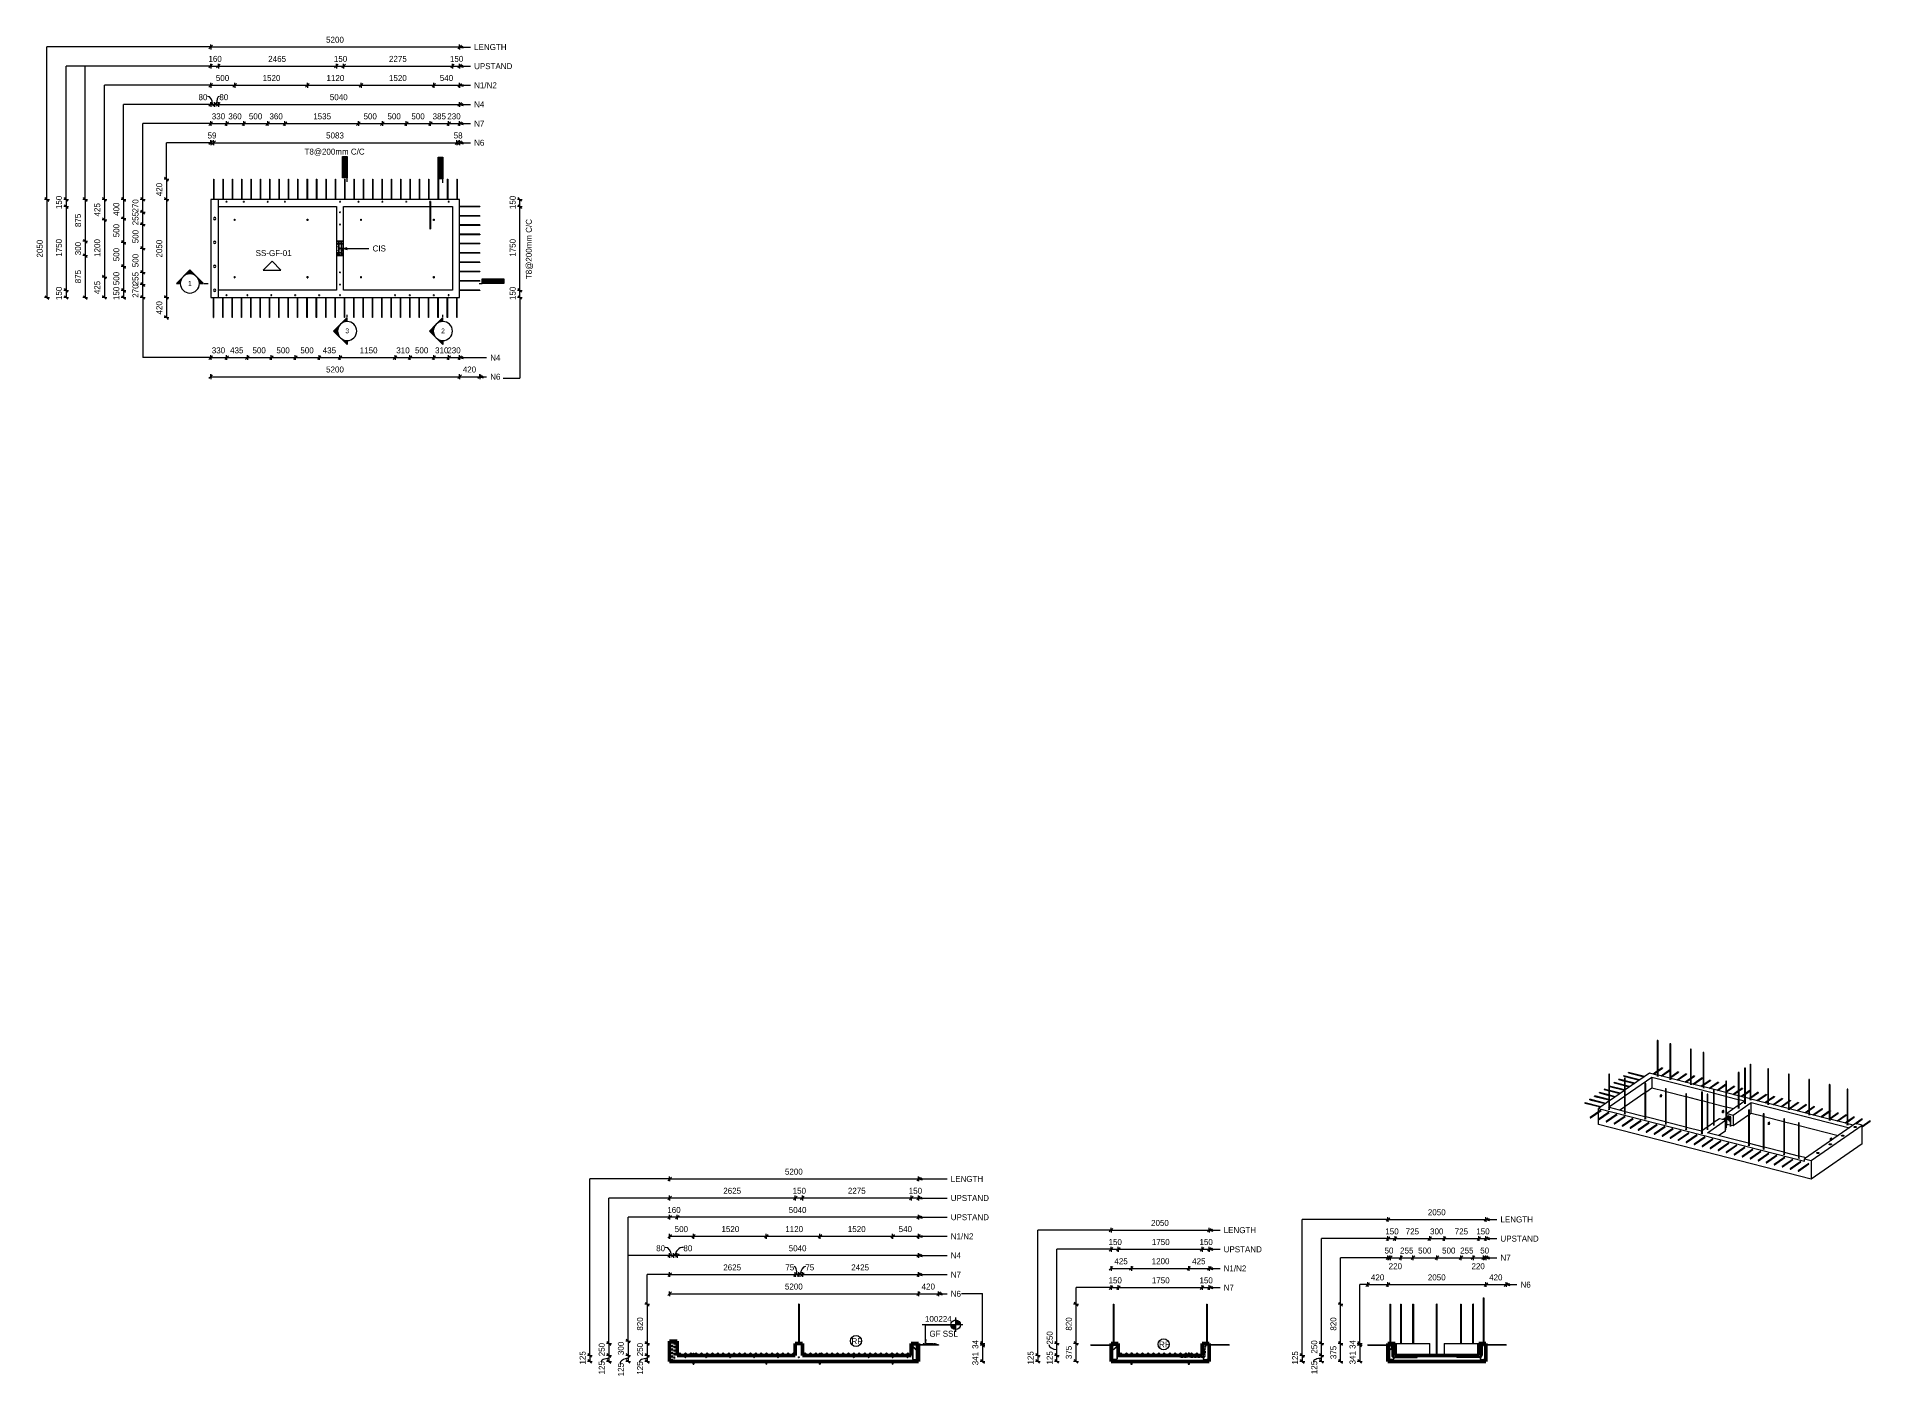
# Model space of a CAD drawing. Header units: millimetres. Extents: x 59546 to 97856, y 2513 to 30499.
import ezdxf

# ---------------------------------------------------------------- set-up
doc = ezdxf.new("R2010")
doc.units = ezdxf.units.MM
doc.linetypes.add('Dash', pattern=[6.36, 3.18, -3.18])
doc.linetypes.add('Overhead', pattern=[3.97, 2.38, -1.59])
for name, color, linetype, lineweight in [('A-ANNO-DIMS', 211, 'Continuous', 9), ('A-ANNO-DIMS-50', 211, 'Continuous', 9), ('A-DETL-GENF', 92, 'Continuous', 18), ('A-DETL-MBND', 5, 'Continuous', 18), ('A-DETL-THIN', 151, 'Continuous', 18), ('A-FLOR', 192, 'Continuous', 18), ('A-FLOR-HDLN', 190, 'Dash', 25), ('A-FLOR-IDEN', 11, 'Continuous', 9), ('A-FLOR-OVHD', 1, 'Overhead', 18), ('A-GENM', 13, 'Continuous', 18), ('G-ANNO-DIMS', 111, 'Continuous', 9), ('G-ANNO-SYMB', 111, 'Continuous', 9), ('G-ANNO-TEXT', 231, 'Continuous', 9), ('S-RBAR', 171, 'Continuous', 18)]:
    doc.layers.add(name, color=color, linetype=linetype, lineweight=lineweight)
doc.styles.add('Arial', font='arial.ttf', dxfattribs={"height": 100})
doc.styles.add('Arial_1', font='arial.ttf', dxfattribs={"height": 120})
doc.styles.add('Nirmala UI Semilight', font='NirmalaS.ttf', dxfattribs={"height": 125})
doc.dimstyles.new('Diagonal_-_2_5mm_NI_UI', dxfattribs={"dimscale": 304.8, "dimtxt": 130.920493, "dimasz": 0.246063, "dimexe": 0.164042, "dimexo": 0.0625, "dimgap": 0.164042, "dimtad": 1, "dimdec": 4, "dimzin": 0, "dimdsep": 46, "dimtxsty": 'Nirmala UI Semilight', "dimblk1": 'OBLIQUE', "dimblk2": 'OBLIQUE', "dimsah": 1, "dimcen": 0.09, "dimazin": 0, "dimtfac": 1, "dimtdec": 4, "dimtix": 1, "dimtmove": 0, "dimatfit": 3, "dimfxl": 0.164042, "dimfxlon": 1, "dimtvp": 1, "dimtolj": 1, "dimtzin": 0, "dimarcsym": 2})
doc.dimstyles.new('Diagonal_-_2_5mm_NI_UI_1', dxfattribs={"dimscale": 304.8, "dimtxt": 130.920493, "dimasz": 0.246063, "dimexe": 0.164042, "dimexo": 0.0625, "dimgap": 0.164042, "dimtad": 1, "dimdec": 4, "dimzin": 0, "dimdsep": 46, "dimtxsty": 'Nirmala UI Semilight', "dimblk1": 'OBLIQUE', "dimblk2": 'OBLIQUE', "dimsah": 1, "dimcen": 0.09, "dimazin": 0, "dimtfac": 1, "dimtdec": 4, "dimtix": 1, "dimtmove": 1, "dimatfit": 3, "dimfxl": 0.164042, "dimfxlon": 1, "dimtvp": 1, "dimtolj": 1, "dimtzin": 0, "dimarcsym": 2})
doc.dimstyles.new('Diagonal_-_2_5mm_NI_UI_2', dxfattribs={"dimscale": 304.8, "dimtxt": 130.920493, "dimasz": 0.246063, "dimexe": 0.164042, "dimexo": 0.0625, "dimgap": 0.164042, "dimtad": 1, "dimdec": 4, "dimzin": 0, "dimdsep": 46, "dimtxsty": 'Nirmala UI Semilight', "dimblk1": 'OBLIQUE', "dimblk2": 'OBLIQUE', "dimsah": 1, "dimcen": 0.09, "dimazin": 0, "dimtfac": 1, "dimtdec": 4, "dimtix": 1, "dimtmove": 2, "dimatfit": 3, "dimfxl": 0.164042, "dimfxlon": 1, "dimtvp": 1, "dimtolj": 1, "dimtzin": 0, "dimarcsym": 2})

msp = doc.modelspace()

# ---------------------------------------------------------------- texts
at = {"layer": 'A-FLOR-IDEN', "insert": (64120.80393, 26040.72244), "char_height": 125, "width": 821.7296875, "attachment_point": 1, "style": 'Nirmala UI Semilight'}
msp.add_mtext('SS-GF-01', dxfattribs=at)
at = {"layer": 'G-ANNO-SYMB', "char_height": 100, "width": 96.2025, "attachment_point": 1, "style": 'Arial'}
for s, insert in [('1', (62709.81544, 25397.6902)), ('3', (65996.46166, 24402.86106)), ('2', (67996.46166, 24402.86106))]:
    msp.add_mtext(s, dxfattribs=dict(at, insert=insert))
at = {"layer": 'G-ANNO-TEXT', "color": 7, "char_height": 125, "attachment_point": 1, "style": 'Nirmala UI Semilight'}
for s, insert, width in [('LENGTH', (68684.93849, 30346.04541), 765.6115625), ('UPSTAND', (68684.93849, 29946.04541), 909.9153125), ('N1/N2', (68684.93849, 29546.04541), 585.231875), ('N4', (68684.93849, 29146.04541), 272.57375), ('N7', (68684.93849, 28746.04541), 264.556875), ('N6', (68684.93849, 28346.04541), 268.5653125), ('CIS', (66564.04069, 26137.36587), 292.6159375), ('N4', (69021.23235, 23857.11231), 272.57375), ('N6', (69021.23235, 23457.11231), 268.5653125), ('LENGTH', (78643.2532, 6700.0856), 765.6115625), ('UPSTAND', (78643.2532, 6300.0856), 909.9153125), ('UPSTAND', (78643.2532, 5900.0856), 909.9153125), ('LENGTH', (90128.12673, 5852.27716), 765.6115625), ('N1/N2', (78643.2532, 5500.0856), 585.231875), ('LENGTH', (84345.29634, 5629.12462), 765.6115625), ('UPSTAND', (90128.12673, 5452.27716), 909.9153125), ('N4', (78643.2532, 5100.0856), 272.57375), ('UPSTAND', (84345.29634, 5229.12462), 909.9153125), ('N7', (90128.12673, 5052.27716), 264.556875), ('N7', (78643.2532, 4700.0856), 264.556875), ('N1/N2', (84345.29634, 4829.12462), 585.231875), ('N6', (78643.2532, 4300.0856), 268.5653125), ('N7', (84345.29634, 4429.12462), 264.556875), ('N6', (90548.12673, 4490.97966), 268.5653125), ('RF', (76569.55998, 3310.38842), 224.4725), ('RF', (82996.23234, 3240.36), 224.4725)]:
    msp.add_mtext(s, dxfattribs=dict(at, insert=insert, width=width))

# ---------------------------------------------------------------- blocks, each defined once
blk = doc.blocks.new('RR spread anchor face based - RR-SA-2_5-150-614724-Elevation Top')
at = {"layer": 'A-GENM'}
for p, q in [((66318, 26688), (66318, 26690)), ((66318, 26690), (66328, 26690)), ((66318, 26663), (66318, 26688)), ((66318, 26688), (66328, 26688)), ((66318, 26660), (66318, 26663)), ((66318, 26663), (66328, 26663)), ((66328, 26660), (66318, 26660)), ((66328, 26690), (66328, 26688)), ((66328, 26688), (66328, 26663)), ((66328, 26663), (66328, 26660))]:
    blk.add_line(p, q, dxfattribs=at)
blk = doc.blocks.new('RR spread anchor face based - RR-SA-2_5-150-3355620-Elevation Front')
at = {"layer": 'A-GENM'}
for p, q in [((66318, 2770), (66318, 2825)), ((66318, 2765), (66318, 2770)), ((66318, 2770), (66328, 2770)), ((66328, 2765), (66318, 2765)), ((66328, 2825), (66328, 2770)), ((66328, 2770), (66328, 2765))]:
    blk.add_line(p, q, dxfattribs=at)
blk = doc.blocks.new('RR spread anchor face based - RR-SA-2_5-150-614724-Elevation Front')
at = {"layer": 'A-GENM'}
for p, q in [((66318, 2991), (66318, 2996)), ((66318, 2996), (66328, 2996)), ((66318, 2950), (66318, 2991)), ((66328, 2991), (66318, 2991)), ((66328, 2996), (66328, 2991)), ((66328, 2991), (66328, 2950))]:
    blk.add_line(p, q, dxfattribs=at)
blk = doc.blocks.new('RR spread anchor face based - RR-SA-2_5-150-3355620-Elevation Right2')
at = {"layer": 'A-GENM'}
for p, q in [((26660, 2825), (26660, 2770)), ((26660, 2770), (26663, 2765)), ((26663, 2765), (26688, 2765)), ((26668, 2780), (26668, 2786)), ((26682, 2786), (26682, 2780)), ((26688, 2765), (26690, 2770)), ((26690, 2770), (26690, 2825))]:
    blk.add_line(p, q, dxfattribs=at)
for centre, start, end in [((26675, 2825), 180, 0), ((26675, 2786), 0, 180), ((26675, 2780), 180, 0)]:
    blk.add_arc(centre, 7, start, end, dxfattribs=at)
blk = doc.blocks.new('RR spread anchor face based - RR-SA-2_5-150-614724-Elevation Right2')
at = {"layer": 'A-GENM'}
for p, q in [((26663, 2996), (26660, 2991)), ((26660, 2991), (26660, 2950)), ((26688, 2996), (26663, 2996)), ((26668, 2975), (26668, 2981)), ((26682, 2981), (26682, 2975)), ((26690, 2991), (26688, 2996)), ((26690, 2950), (26690, 2991))]:
    blk.add_line(p, q, dxfattribs=at)
for centre, start, end in [((26675, 2981), 0, 180), ((26675, 2975), 180, 0)]:
    blk.add_arc(centre, 7, start, end, dxfattribs=at)
blk = doc.blocks.new('Rebar Bar - Part 1871424790-431004-3D Ortho')
at = {"layer": 'S-RBAR'}
for p, q in [((-72460, 8072), (-72680, 7920)), ((-72675, 7913), (-72455, 8066))]:
    blk.add_line(p, q, dxfattribs=at)
for points in [[(-72674, 7916, 0), (-72674, 7917, 0), (-72675, 7918, 0), (-72675, 7918, 0), (-72676, 7919, 0), (-72677, 7920, 0), (-72677, 7920, 0), (-72678, 7920, 0), (-72679, 7920, 0), (-72680, 7920, 0), (-72680, 7919, 0), (-72681, 7918, 0), (-72681, 7917, 0)], [(-72681, 7917, 0), (-72681, 7916, 0), (-72680, 7915, 0), (-72680, 7914, 0), (-72679, 7914, 0), (-72678, 7913, 0), (-72677, 7913, 0), (-72677, 7913, 0), (-72676, 7913, 0), (-72675, 7913, 0), (-72675, 7914, 0), (-72674, 7915, 0), (-72674, 7916, 0)]]:
    blk.add_polyline3d(points, dxfattribs=at)
blk = doc.blocks.new('Rebar Bar - Part 1871424790-V1-3D Ortho')
at = {"layer": 'S-RBAR'}
for p, q in [((-72293, 8029), (-72513, 7877)), ((-72508, 7870), (-72288, 8023))]:
    blk.add_line(p, q, dxfattribs=at)
for points in [[(-72507, 7873, 0), (-72507, 7874, 0), (-72507, 7875, 0), (-72508, 7876, 0), (-72509, 7876, 0), (-72510, 7877, 0), (-72510, 7877, 0), (-72511, 7877, 0), (-72512, 7877, 0), (-72513, 7877, 0), (-72513, 7876, 0), (-72514, 7875, 0), (-72514, 7875, 0)], [(-72514, 7875, 0), (-72514, 7874, 0), (-72513, 7873, 0), (-72513, 7872, 0), (-72512, 7871, 0), (-72511, 7870, 0), (-72510, 7870, 0), (-72510, 7870, 0), (-72509, 7870, 0), (-72508, 7871, 0), (-72507, 7871, 0), (-72507, 7872, 0), (-72507, 7873, 0)]]:
    blk.add_polyline3d(points, dxfattribs=at)
blk = doc.blocks.new('Rebar Bar - Part 1871424790-V2-3D Ortho')
at = {"layer": 'S-RBAR'}
for p, q in [((-70622, 7602), (-70842, 7449)), ((-70838, 7443), (-70618, 7595))]:
    blk.add_line(p, q, dxfattribs=at)
for points in [[(-70837, 7445, 0), (-70837, 7446, 0), (-70837, 7447, 0), (-70838, 7448, 0), (-70838, 7449, 0), (-70839, 7449, 0), (-70840, 7450, 0), (-70841, 7450, 0), (-70842, 7450, 0), (-70842, 7449, 0), (-70843, 7449, 0), (-70843, 7448, 0), (-70843, 7447, 0)], [(-70843, 7447, 0), (-70843, 7446, 0), (-70843, 7445, 0), (-70842, 7444, 0), (-70842, 7443, 0), (-70841, 7443, 0), (-70840, 7443, 0), (-70839, 7442, 0), (-70838, 7443, 0), (-70838, 7443, 0), (-70837, 7444, 0), (-70837, 7444, 0), (-70837, 7445, 0)]]:
    blk.add_polyline3d(points, dxfattribs=at)
blk = doc.blocks.new('Rebar Bar - Part 1871424790-V3-3D Ortho')
at = {"layer": 'S-RBAR'}
for p, q in [((-70121, 7474), (-70341, 7321)), ((-70337, 7315), (-70117, 7467))]:
    blk.add_line(p, q, dxfattribs=at)
for points in [[(-70341, 7321, 0), (-70342, 7321, 0), (-70342, 7320, 0), (-70342, 7319, 0)], [(-70342, 7319, 0), (-70342, 7318, 0), (-70342, 7317, 0), (-70341, 7316, 0), (-70341, 7315, 0), (-70340, 7315, 0), (-70339, 7314, 0), (-70338, 7314, 0), (-70337, 7314, 0), (-70337, 7315, 0), (-70336, 7315, 0), (-70336, 7316, 0), (-70336, 7317, 0)], [(-70336, 7317, 0), (-70336, 7318, 0), (-70336, 7319, 0), (-70337, 7320, 0), (-70337, 7321, 0), (-70338, 7321, 0), (-70339, 7322, 0), (-70340, 7322, 0), (-70341, 7322, 0), (-70341, 7321, 0)]]:
    blk.add_polyline3d(points, dxfattribs=at)
blk = doc.blocks.new('Rebar Bar - Part 1871424790-V4-3D Ortho')
at = {"layer": 'S-RBAR'}
for p, q in [((-68284, 7003), (-68504, 6851)), ((-68499, 6844), (-68279, 6997))]:
    blk.add_line(p, q, dxfattribs=at)
for points in [[(-68498, 6847, 0), (-68498, 6848, 0), (-68499, 6849, 0), (-68499, 6850, 0), (-68500, 6850, 0), (-68501, 6851, 0), (-68502, 6851, 0), (-68502, 6851, 0), (-68503, 6851, 0), (-68504, 6851, 0), (-68505, 6850, 0), (-68505, 6849, 0), (-68505, 6849, 0)], [(-68505, 6849, 0), (-68505, 6848, 0), (-68505, 6847, 0), (-68504, 6846, 0), (-68503, 6845, 0), (-68502, 6844, 0), (-68502, 6844, 0), (-68501, 6844, 0), (-68500, 6844, 0), (-68499, 6845, 0), (-68499, 6845, 0), (-68498, 6846, 0), (-68498, 6847, 0)]]:
    blk.add_polyline3d(points, dxfattribs=at)
blk = doc.blocks.new('Rebar Bar - Part 2352736704-431004-3D Ortho')
at = {"layer": 'S-RBAR'}
for p, q in [((-69827, 7916), (-69812, 7897)), ((-69806, 7901), (-69820, 7921)), ((-69805, 7888), (-69772, 7844)), ((-69766, 7849), (-69799, 7892))]:
    blk.add_line(p, q, dxfattribs=at)
for points in [[(-69771, 7845, 0), (-69772, 7845, 0), (-69772, 7845, 0), (-69772, 7844, 0), (-69772, 7844, 0)], [(-69766, 7849, 0), (-69766, 7849, 0), (-69766, 7849, 0), (-69767, 7849, 0), (-69767, 7848, 0), (-69768, 7848, 0), (-69769, 7847, 0), (-69770, 7846, 0), (-69771, 7846, 0), (-69771, 7845, 0)], [(-69771, 7845, 0), (-69770, 7846, 0), (-69769, 7846, 0), (-69769, 7847, 0), (-69768, 7848, 0)]]:
    blk.add_polyline3d(points, dxfattribs=at)
blk = doc.blocks.new('Rebar Bar - Part 3575411732-431004-3D Ortho')
at = {"layer": 'S-RBAR'}
for points in [[(-69811, 7951, 0), (-69823, 7950, 0), (-69826, 7947, 0)], [(-69825, 7932, 0), (-69823, 7940, 0), (-69823, 7940, 0)]]:
    blk.add_polyline3d(points, dxfattribs=at)
blk = doc.blocks.new('Rebar Bar - Part 1070054846-431004-3D Ortho')
at = {"layer": 'S-RBAR'}
for p, q in [((-69767, 7940), (-69811, 7951)), ((-69803, 7941), (-69769, 7932))]:
    blk.add_line(p, q, dxfattribs=at)
blk = doc.blocks.new('Rebar Bar - Part 2227165887-431004-3D Ortho')
at = {"layer": 'S-RBAR'}
for points in [[(-69769, 7932, 0), (-69760, 7926, 0), (-69755, 7917, 0), (-69755, 7913, 0)], [(-69747, 7913, 0), (-69750, 7926, 0), (-69759, 7936, 0), (-69767, 7940, 0)]]:
    blk.add_polyline3d(points, dxfattribs=at)
blk = doc.blocks.new('Rebar Bar - Part 360578841-431004-3D Ortho')
at = {"layer": 'S-RBAR'}
for p, q in [((-69755, 7913), (-69755, 7877)), ((-69755, 7864), (-69755, 7730)), ((-69747, 7866), (-69747, 7913)), ((-69747, 7730), (-69747, 7865))]:
    blk.add_line(p, q, dxfattribs=at)
blk = doc.blocks.new('Rebar Bar - Part 360578841-V5-3D Ortho')
at = {"layer": 'S-RBAR'}
for p, q in [((-69829, 7929), (-69829, 7930)), ((-69829, 7885), (-69829, 7914)), ((-69829, 7747), (-69829, 7871))]:
    blk.add_line(p, q, dxfattribs=at)
blk = doc.blocks.new('Rebar Bar - Part 3575411732-V6-3D Ortho')
at = {"layer": 'S-RBAR'}
for points in [[(-69801, 7938, 0), (-69811, 7947, 0), (-69823, 7948, 0), (-69832, 7944, 0)], [(-69829, 7930, 0), (-69827, 7938, 0), (-69820, 7941, 0), (-69811, 7937, 0), (-69807, 7933, 0)]]:
    blk.add_polyline3d(points, dxfattribs=at)
blk = doc.blocks.new('Rebar Bar - Part 766981352-431004-3D Ortho')
at = {"layer": 'S-RBAR'}
for p, q in [((-69807, 7933), (-69791, 7912)), ((-69784, 7916), (-69801, 7938)), ((-69784, 7903), (-69752, 7861)), ((-69746, 7866), (-69777, 7907))]:
    blk.add_line(p, q, dxfattribs=at)
for points in [[(-69751, 7862, 0), (-69752, 7861, 0), (-69752, 7861, 0), (-69752, 7861, 0), (-69752, 7861, 0)], [(-69746, 7866, 0), (-69746, 7866, 0), (-69746, 7866, 0), (-69747, 7865, 0), (-69747, 7865, 0), (-69748, 7864, 0), (-69749, 7864, 0), (-69750, 7863, 0), (-69751, 7862, 0), (-69751, 7862, 0)], [(-69751, 7862, 0), (-69750, 7862, 0), (-69749, 7863, 0), (-69749, 7864, 0), (-69748, 7864, 0)]]:
    blk.add_polyline3d(points, dxfattribs=at)
blk = doc.blocks.new('Rebar Bar - Part 3575411732-V7-3D Ortho')
at = {"layer": 'S-RBAR'}
blk.add_line((-69912, 7881), (-69923, 7881), dxfattribs=at)
blk = doc.blocks.new('Rebar Bar - Part 1070054846-V8-3D Ortho')
at = {"layer": 'S-RBAR'}
blk.add_line((-69867, 7870), (-69912, 7881), dxfattribs=at)
blk = doc.blocks.new('Rebar Bar - Part 2227165887-V9-3D Ortho')
at = {"layer": 'S-RBAR'}
for points in [[(-69857, 7863, 0), (-69860, 7867, 0), (-69867, 7870, 0)], [(-69847, 7844, 0), (-69851, 7856, 0), (-69854, 7860, 0)]]:
    blk.add_polyline3d(points, dxfattribs=at)
blk = doc.blocks.new('Rebar Bar - Part 360578841-V10-3D Ortho')
at = {"layer": 'S-RBAR'}
for p, q in [((-69847, 7797), (-69847, 7844)), ((-69847, 7660), (-69847, 7796))]:
    blk.add_line(p, q, dxfattribs=at)
blk = doc.blocks.new('Rebar Bar - Part 766981352-V11-3D Ortho')
at = {"layer": 'S-RBAR'}
for p, q in [((-69847, 7796), (-69854, 7806)), ((-69854, 7793), (-69853, 7791))]:
    blk.add_line(p, q, dxfattribs=at)
for points in [[(-69852, 7792, 0), (-69852, 7792, 0), (-69853, 7792, 0), (-69853, 7791, 0), (-69853, 7791, 0)], [(-69847, 7796, 0), (-69847, 7796, 0), (-69847, 7796, 0), (-69847, 7796, 0), (-69848, 7795, 0), (-69849, 7795, 0), (-69849, 7794, 0), (-69850, 7793, 0), (-69851, 7793, 0), (-69852, 7792, 0)], [(-69851, 7792, 0), (-69851, 7793, 0), (-69850, 7793, 0), (-69849, 7794, 0), (-69848, 7795, 0)]]:
    blk.add_polyline3d(points, dxfattribs=at)
blk = doc.blocks.new('Rebar Bar - Part 3660531219-431004-3D Ortho')
at = {"layer": 'S-RBAR'}
for p, q in [((-70108, 8497), (-70108, 7751)), ((-70092, 7751), (-70092, 8497))]:
    blk.add_line(p, q, dxfattribs=at)
for points in [[(-70096, 8500, 0), (-70098, 8500, 0), (-70100, 8500, 0), (-70102, 8500, 0), (-70104, 8500, 0), (-70105, 8499, 0), (-70107, 8499, 0), (-70108, 8498, 0), (-70108, 8497, 0), (-70108, 8496, 0), (-70107, 8495, 0), (-70106, 8495, 0), (-70104, 8494, 0)], [(-70104, 8494, 0), (-70102, 8494, 0), (-70100, 8494, 0), (-70098, 8494, 0), (-70096, 8494, 0), (-70094, 8494, 0), (-70093, 8495, 0), (-70092, 8496, 0), (-70092, 8497, 0), (-70092, 8498, 0), (-70093, 8499, 0), (-70094, 8499, 0), (-70096, 8500, 0)]]:
    blk.add_polyline3d(points, dxfattribs=at)
blk = doc.blocks.new('Rebar Bar - Part 3635738315-431004-3D Ortho')
at = {"layer": 'S-RBAR'}
for p, q in [((-70240, 8405), (-70240, 7660)), ((-70224, 7660), (-70224, 8405))]:
    blk.add_line(p, q, dxfattribs=at)
for points in [[(-70228, 8408, 0), (-70230, 8408, 0), (-70232, 8409, 0), (-70234, 8408, 0), (-70236, 8408, 0), (-70238, 8408, 0), (-70239, 8407, 0), (-70240, 8406, 0), (-70240, 8405, 0), (-70240, 8404, 0), (-70239, 8404, 0), (-70238, 8403, 0), (-70237, 8402, 0)], [(-70237, 8402, 0), (-70235, 8402, 0), (-70233, 8402, 0), (-70231, 8402, 0), (-70229, 8402, 0), (-70227, 8403, 0), (-70226, 8403, 0), (-70225, 8404, 0), (-70224, 8405, 0), (-70225, 8406, 0), (-70225, 8407, 0), (-70227, 8408, 0), (-70228, 8408, 0)]]:
    blk.add_polyline3d(points, dxfattribs=at)
blk = doc.blocks.new('Rebar Bar - Part 3635738315-V12-3D Ortho')
at = {"layer": 'S-RBAR'}
for p, q in [((-69848, 8677), (-69848, 7872)), ((-69832, 7883), (-69832, 8677)), ((-69848, 7858), (-69848, 7850)), ((-69832, 7704), (-69832, 7869))]:
    blk.add_line(p, q, dxfattribs=at)
for points in [[(-69836, 8680, 0), (-69838, 8680, 0), (-69840, 8680, 0), (-69842, 8680, 0), (-69844, 8680, 0), (-69846, 8679, 0), (-69847, 8678, 0), (-69848, 8678, 0), (-69848, 8677, 0), (-69848, 8676, 0), (-69847, 8675, 0), (-69846, 8674, 0), (-69844, 8674, 0)], [(-69844, 8674, 0), (-69842, 8673, 0), (-69840, 8673, 0), (-69838, 8673, 0), (-69836, 8674, 0), (-69835, 8674, 0), (-69833, 8675, 0), (-69832, 8676, 0), (-69832, 8677, 0), (-69832, 8678, 0), (-69833, 8678, 0), (-69834, 8679, 0), (-69836, 8680, 0)]]:
    blk.add_polyline3d(points, dxfattribs=at)
blk = doc.blocks.new('Rebar Bar - Part 3660531219-V13-3D Ortho')
at = {"layer": 'S-RBAR'}
for p, q in [((-69342, 9027), (-69342, 8282)), ((-69326, 8282), (-69326, 9027))]:
    blk.add_line(p, q, dxfattribs=at)
for points in [[(-69329, 9030, 0), (-69331, 9031, 0), (-69333, 9031, 0), (-69335, 9031, 0), (-69337, 9030, 0), (-69339, 9030, 0), (-69340, 9029, 0), (-69341, 9028, 0), (-69342, 9027, 0), (-69341, 9027, 0), (-69341, 9026, 0), (-69339, 9025, 0), (-69338, 9024, 0)], [(-69338, 9024, 0), (-69336, 9024, 0), (-69334, 9024, 0), (-69332, 9024, 0), (-69330, 9024, 0), (-69328, 9025, 0), (-69327, 9026, 0)], [(-69327, 9026, 0), (-69326, 9026, 0), (-69326, 9027, 0), (-69326, 9028, 0), (-69326, 9029, 0), (-69328, 9030, 0), (-69329, 9030, 0)]]:
    blk.add_polyline3d(points, dxfattribs=at)
blk = doc.blocks.new('Rebar Bar - Part 3681399347-431004-3D Ortho')
at = {"layer": 'S-RBAR'}
for p, q in [((-71965, 8738), (-71965, 8000)), ((-71949, 8000), (-71949, 8738))]:
    blk.add_line(p, q, dxfattribs=at)
for points in [[(-71953, 8741, 0), (-71955, 8742, 0), (-71957, 8742, 0), (-71959, 8742, 0), (-71961, 8741, 0), (-71963, 8741, 0), (-71964, 8740, 0), (-71965, 8739, 0), (-71965, 8738, 0), (-71965, 8738, 0), (-71964, 8737, 0), (-71963, 8736, 0), (-71961, 8735, 0)], [(-71961, 8735, 0), (-71960, 8735, 0), (-71957, 8735, 0), (-71955, 8735, 0), (-71953, 8735, 0), (-71952, 8736, 0), (-71950, 8737, 0), (-71950, 8737, 0), (-71949, 8738, 0), (-71950, 8739, 0), (-71950, 8740, 0), (-71951, 8741, 0), (-71953, 8741, 0)]]:
    blk.add_polyline3d(points, dxfattribs=at)
blk = doc.blocks.new('Rebar Bar - Part 878712912-431004-3D Ortho')
at = {"layer": 'S-RBAR'}
for points in [[(-71965, 7993, 0), (-71965, 7995, 0), (-71965, 8000, 0)], [(-71948, 7993, 0), (-71949, 7996, 0), (-71949, 8000, 0)]]:
    blk.add_polyline3d(points, dxfattribs=at)
blk = doc.blocks.new('Rebar Bar - Part 3660531219-V14-3D Ortho')
at = {"layer": 'S-RBAR'}
for p, q in [((-70355, 8326), (-70355, 7581)), ((-70339, 7581), (-70339, 8326))]:
    blk.add_line(p, q, dxfattribs=at)
for points in [[(-70355, 8326, 0), (-70354, 8325, 0), (-70354, 8325, 0), (-70352, 8324, 0), (-70351, 8323, 0)], [(-70351, 8323, 0), (-70349, 8323, 0), (-70347, 8323, 0), (-70345, 8323, 0), (-70343, 8323, 0), (-70341, 8324, 0), (-70340, 8324, 0), (-70339, 8325, 0), (-70339, 8326, 0), (-70339, 8326, 0)]]:
    blk.add_polyline3d(points, dxfattribs=at)
blk = doc.blocks.new('RR spread anchor face based - RR-SA-2_5-150-614724-3D Ortho')
at = {"layer": 'A-GENM'}
for p, q in [((-69916, 8051), (-69915, 8057)), ((-69916, 8014), (-69916, 8051)), ((-69908, 8049), (-69916, 8051)), ((-69915, 8057), (-69902, 8066)), ((-69907, 8055), (-69915, 8057)), ((-69907, 8055), (-69908, 8049)), ((-69908, 8049), (-69908, 8012)), ((-69894, 8064), (-69907, 8055)), ((-69894, 8064), (-69902, 8066)), ((-69896, 8048), (-69896, 8042)), ((-69892, 8060), (-69894, 8064)), ((-69892, 8022), (-69892, 8060)), ((-69904, 8037), (-69904, 8042))]:
    blk.add_line(p, q, dxfattribs=at)
for points in [[(-69904, 8042, 0), (-69904, 8044, 0), (-69903, 8046, 0), (-69903, 8048, 0), (-69902, 8049, 0), (-69901, 8050, 0), (-69900, 8051, 0), (-69899, 8052, 0), (-69898, 8052, 0), (-69897, 8051, 0), (-69897, 8050, 0), (-69897, 8049, 0), (-69896, 8048, 0)], [(-69896, 8042, 0), (-69897, 8040, 0), (-69897, 8039, 0), (-69897, 8037, 0), (-69898, 8035, 0), (-69899, 8034, 0), (-69900, 8033, 0), (-69901, 8033, 0), (-69902, 8033, 0), (-69903, 8033, 0), (-69903, 8034, 0), (-69904, 8035, 0), (-69904, 8037, 0)]]:
    blk.add_polyline3d(points, dxfattribs=at)
blk = doc.blocks.new('RR spread anchor face based - RR-SA-2_5-150-V15-3D Ortho')
at = {"layer": 'A-GENM'}
for p, q in [((-67661, 7474), (-67659, 7479)), ((-67661, 7436), (-67661, 7474)), ((-67652, 7472), (-67661, 7474)), ((-67659, 7479), (-67646, 7488)), ((-67651, 7477), (-67659, 7479)), ((-67651, 7477), (-67652, 7472)), ((-67652, 7472), (-67652, 7435)), ((-67638, 7486), (-67651, 7477)), ((-67648, 7460), (-67648, 7465)), ((-67638, 7486), (-67646, 7488)), ((-67641, 7470), (-67641, 7465)), ((-67637, 7483), (-67638, 7486)), ((-67637, 7446), (-67637, 7483))]:
    blk.add_line(p, q, dxfattribs=at)
for points in [[(-67648, 7465, 0), (-67648, 7467, 0), (-67648, 7469, 0), (-67647, 7470, 0), (-67646, 7472, 0), (-67645, 7473, 0), (-67644, 7474, 0), (-67643, 7474, 0), (-67643, 7474, 0), (-67642, 7474, 0), (-67641, 7473, 0), (-67641, 7472, 0), (-67641, 7470, 0)], [(-67641, 7465, 0), (-67641, 7463, 0), (-67641, 7461, 0), (-67642, 7460, 0), (-67643, 7458, 0), (-67643, 7457, 0), (-67644, 7456, 0), (-67645, 7455, 0), (-67646, 7456, 0), (-67647, 7456, 0), (-67648, 7457, 0), (-67648, 7458, 0), (-67648, 7460, 0)]]:
    blk.add_polyline3d(points, dxfattribs=at)
blk = doc.blocks.new('Rebar Bar - Part 4101040190-431004-3D Ortho')
at = {"layer": 'S-RBAR'}
for p, q in [((-69848, 7916), (-69902, 7879)), ((-69886, 7875), (-69848, 7901)), ((-69814, 7939), (-69832, 7927)), ((-69832, 7912), (-69805, 7931)), ((-69787, 7958), (-69801, 7948)), ((-69799, 7935), (-69794, 7939)), ((-69786, 7944), (-69780, 7949))]:
    blk.add_line(p, q, dxfattribs=at)
blk = doc.blocks.new('Rebar Bar - Part 4101040190-V16-3D Ortho')
at = {"layer": 'S-RBAR'}
for p, q in [((-69765, 7930), (-69858, 7865)), ((-69851, 7856), (-69756, 7921)), ((-69741, 7947), (-69758, 7935)), ((-69750, 7926), (-69734, 7937))]:
    blk.add_line(p, q, dxfattribs=at)
blk = doc.blocks.new('Rebar Bar - Part 1871424790-V17-3D Ortho')
at = {"layer": 'S-RBAR'}
for p, q in [((-71281, 8888), (-71367, 8828)), ((-71356, 8826), (-71281, 8878)), ((-71178, 8959), (-71265, 8899)), ((-71265, 8889), (-71174, 8952))]:
    blk.add_line(p, q, dxfattribs=at)
for points in [[(-71178, 8959, 0), (-71178, 8959, 0), (-71177, 8959, 0), (-71176, 8959, 0), (-71175, 8959, 0), (-71174, 8958, 0), (-71173, 8958, 0), (-71173, 8957, 0), (-71173, 8956, 0), (-71172, 8955, 0)], [(-71172, 8955, 0), (-71173, 8954, 0), (-71173, 8953, 0), (-71173, 8952, 0), (-71174, 8952, 0)]]:
    blk.add_polyline3d(points, dxfattribs=at)
blk = doc.blocks.new('Rebar Bar - Part 1871424790-V18-3D Ortho')
at = {"layer": 'S-RBAR'}
for p, q in [((-71016, 8913), (-71200, 8786)), ((-71189, 8783), (-71016, 8903))]:
    blk.add_line(p, q, dxfattribs=at)
blk = doc.blocks.new('Rebar Bar - Part 1871424790-V19-3D Ortho')
at = {"layer": 'S-RBAR'}
for p, q in [((-70844, 8873), (-71000, 8765)), ((-71000, 8756), (-70840, 8867)), ((-71016, 8754), (-71033, 8743)), ((-71022, 8740), (-71016, 8745))]:
    blk.add_line(p, q, dxfattribs=at)
for points in [[(-70844, 8873, 0), (-70844, 8874, 0), (-70843, 8874, 0), (-70842, 8874, 0), (-70841, 8873, 0), (-70840, 8873, 0), (-70839, 8872, 0), (-70839, 8871, 0), (-70839, 8870, 0), (-70838, 8869, 0)], [(-70838, 8869, 0), (-70839, 8868, 0), (-70839, 8868, 0), (-70839, 8867, 0), (-70840, 8867, 0)]]:
    blk.add_polyline3d(points, dxfattribs=at)
blk = doc.blocks.new('Rebar Bar - Part 1871424790-V20-3D Ortho')
at = {"layer": 'S-RBAR'}
for p, q in [((-70677, 8831), (-70866, 8700)), ((-70855, 8698), (-70672, 8824))]:
    blk.add_line(p, q, dxfattribs=at)
for points in [[(-70677, 8831, 0), (-70676, 8831, 0), (-70676, 8831, 0), (-70675, 8831, 0), (-70674, 8831, 0), (-70673, 8830, 0), (-70672, 8829, 0), (-70672, 8828, 0), (-70671, 8828, 0), (-70671, 8827, 0)], [(-70671, 8827, 0), (-70671, 8826, 0), (-70672, 8825, 0), (-70672, 8824, 0), (-70672, 8824, 0)]]:
    blk.add_polyline3d(points, dxfattribs=at)
blk = doc.blocks.new('Rebar Bar - Part 1871424790-V21-3D Ortho')
at = {"layer": 'S-RBAR'}
for p, q in [((-70589, 8733), (-70699, 8657)), ((-70688, 8655), (-70589, 8724)), ((-70510, 8788), (-70573, 8744)), ((-70573, 8735), (-70505, 8781))]:
    blk.add_line(p, q, dxfattribs=at)
for points in [[(-70510, 8788, 0), (-70509, 8788, 0), (-70509, 8788, 0), (-70508, 8788, 0), (-70507, 8788, 0), (-70506, 8787, 0), (-70505, 8787, 0), (-70505, 8786, 0), (-70504, 8785, 0), (-70504, 8784, 0)], [(-70504, 8784, 0), (-70504, 8783, 0), (-70505, 8782, 0), (-70505, 8781, 0), (-70505, 8781, 0)]]:
    blk.add_polyline3d(points, dxfattribs=at)
blk = doc.blocks.new('Rebar Bar - Part 1871424790-V22-3D Ortho')
at = {"layer": 'S-RBAR'}
for p, q in [((-70324, 8600), (-70364, 8572)), ((-70354, 8569), (-70324, 8590)), ((-70176, 8702), (-70308, 8611)), ((-70308, 8601), (-70171, 8696))]:
    blk.add_line(p, q, dxfattribs=at)
for points in [[(-70176, 8702, 0), (-70175, 8703, 0), (-70175, 8703, 0), (-70174, 8703, 0), (-70173, 8702, 0), (-70172, 8702, 0), (-70171, 8701, 0), (-70171, 8700, 0), (-70170, 8699, 0), (-70170, 8698, 0)], [(-70170, 8698, 0), (-70170, 8697, 0), (-70171, 8697, 0), (-70171, 8696, 0), (-70171, 8696, 0)]]:
    blk.add_polyline3d(points, dxfattribs=at)
blk = doc.blocks.new('Rebar Bar - Part 1871424790-V23-3D Ortho')
at = {"layer": 'S-RBAR'}
for p, q in [((-69848, 8613), (-70030, 8486)), ((-70020, 8484), (-69848, 8603))]:
    blk.add_line(p, q, dxfattribs=at)
blk = doc.blocks.new('Rebar Bar - Part 1871424790-V24-3D Ortho')
at = {"layer": 'S-RBAR'}
for p, q in [((-69848, 8454), (-69863, 8444)), ((-69853, 8441), (-69848, 8445)), ((-69675, 8574), (-69832, 8465)), ((-69832, 8456), (-69670, 8568))]:
    blk.add_line(p, q, dxfattribs=at)
for points in [[(-69675, 8574, 0), (-69674, 8574, 0), (-69673, 8575, 0), (-69673, 8575, 0), (-69672, 8574, 0), (-69671, 8574, 0), (-69670, 8573, 0), (-69670, 8572, 0), (-69669, 8571, 0), (-69669, 8570, 0)], [(-69669, 8570, 0), (-69669, 8569, 0), (-69670, 8568, 0), (-69670, 8568, 0), (-69670, 8568, 0)]]:
    blk.add_polyline3d(points, dxfattribs=at)
blk = doc.blocks.new('Rebar Bar - Part 1871424790-V25-3D Ortho')
at = {"layer": 'S-RBAR'}
for p, q in [((-69588, 8476), (-69696, 8401)), ((-69686, 8398), (-69588, 8466)), ((-69508, 8531), (-69572, 8487)), ((-69572, 8477), (-69503, 8525))]:
    blk.add_line(p, q, dxfattribs=at)
for points in [[(-69508, 8531, 0), (-69507, 8532, 0), (-69506, 8532, 0), (-69506, 8532, 0), (-69505, 8531, 0), (-69504, 8531, 0), (-69503, 8530, 0), (-69503, 8529, 0), (-69502, 8528, 0), (-69502, 8527, 0)], [(-69502, 8527, 0), (-69502, 8526, 0), (-69503, 8526, 0), (-69503, 8525, 0), (-69503, 8525, 0)]]:
    blk.add_polyline3d(points, dxfattribs=at)
blk = doc.blocks.new('Rebar Bar - Part 1871424790-V26-3D Ortho')
at = {"layer": 'S-RBAR'}
for p, q in [((-69341, 8488), (-69440, 8420)), ((-69440, 8410), (-69341, 8478)), ((-69456, 8409), (-69529, 8358)), ((-69519, 8356), (-69456, 8399))]:
    blk.add_line(p, q, dxfattribs=at)
blk = doc.blocks.new('Rebar Bar - Part 1871424790-V27-3D Ortho')
at = {"layer": 'S-RBAR'}
for p, q in [((-69174, 8446), (-69326, 8341)), ((-69326, 8331), (-69169, 8439)), ((-69342, 8330), (-69362, 8315)), ((-69352, 8313), (-69342, 8320))]:
    blk.add_line(p, q, dxfattribs=at)
for points in [[(-69174, 8446, 0), (-69173, 8446, 0), (-69172, 8446, 0), (-69171, 8446, 0), (-69171, 8446, 0), (-69170, 8445, 0), (-69169, 8445, 0), (-69168, 8444, 0), (-69168, 8443, 0), (-69168, 8442, 0)], [(-69168, 8442, 0), (-69168, 8441, 0), (-69168, 8440, 0), (-69169, 8439, 0), (-69169, 8439, 0)]]:
    blk.add_polyline3d(points, dxfattribs=at)
blk = doc.blocks.new('Rebar Bar - Part 1871424790-V28-3D Ortho')
at = {"layer": 'S-RBAR'}
for p, q in [((-68970, 8270), (-69028, 8230)), ((-69018, 8227), (-68970, 8261)), ((-68840, 8360), (-68954, 8281)), ((-68954, 8272), (-68835, 8354))]:
    blk.add_line(p, q, dxfattribs=at)
for points in [[(-68840, 8360, 0), (-68839, 8361, 0), (-68838, 8361, 0), (-68837, 8361, 0), (-68836, 8360, 0), (-68836, 8360, 0), (-68835, 8359, 0), (-68834, 8358, 0), (-68834, 8357, 0), (-68834, 8356, 0)], [(-68834, 8356, 0), (-68834, 8355, 0), (-68834, 8355, 0), (-68835, 8354, 0), (-68835, 8354, 0)]]:
    blk.add_polyline3d(points, dxfattribs=at)
blk = doc.blocks.new('Rebar Bar - Part 1871424790-V29-3D Ortho')
at = {"layer": 'S-RBAR'}
for p, q in [((-68543, 8249), (-68694, 8144)), ((-68684, 8142), (-68543, 8240)), ((-68506, 8275), (-68527, 8260)), ((-68527, 8251), (-68501, 8268))]:
    blk.add_line(p, q, dxfattribs=at)
for points in [[(-68506, 8275, 0), (-68505, 8275, 0), (-68504, 8275, 0), (-68503, 8275, 0), (-68502, 8275, 0), (-68502, 8274, 0), (-68501, 8274, 0), (-68500, 8273, 0), (-68500, 8272, 0), (-68500, 8271, 0)], [(-68500, 8271, 0), (-68500, 8270, 0), (-68500, 8269, 0), (-68501, 8268, 0), (-68501, 8268, 0)]]:
    blk.add_polyline3d(points, dxfattribs=at)
blk = doc.blocks.new('Rebar Bar - Part 1871424790-V30-3D Ortho')
at = {"layer": 'S-RBAR'}
for p, q in [((-68339, 8232), (-68527, 8102)), ((-68517, 8099), (-68334, 8226))]:
    blk.add_line(p, q, dxfattribs=at)
for points in [[(-68339, 8232, 0), (-68338, 8233, 0), (-68337, 8233, 0), (-68336, 8233, 0), (-68335, 8232, 0), (-68335, 8232, 0), (-68334, 8231, 0), (-68333, 8230, 0), (-68333, 8229, 0), (-68333, 8228, 0)], [(-68333, 8228, 0), (-68333, 8227, 0), (-68333, 8226, 0), (-68334, 8226, 0), (-68334, 8226, 0)]]:
    blk.add_polyline3d(points, dxfattribs=at)
blk = doc.blocks.new('Rebar Bar - Part 1871424790-V31-3D Ortho')
at = {"layer": 'S-RBAR'}
for p, q in [((-68115, 8070), (-68193, 8016)), ((-68183, 8014), (-68115, 8060)), ((-68004, 8147), (-68099, 8081)), ((-68099, 8071), (-68000, 8140))]:
    blk.add_line(p, q, dxfattribs=at)
for points in [[(-68005, 8147, 0), (-68004, 8147, 0), (-68003, 8147, 0), (-68002, 8147, 0), (-68001, 8147, 0), (-68000, 8146, 0), (-68000, 8145, 0), (-67999, 8144, 0), (-67999, 8144, 0), (-67999, 8143, 0)], [(-67999, 8143, 0), (-67999, 8142, 0), (-67999, 8141, 0), (-68000, 8140, 0), (-68000, 8140, 0)]]:
    blk.add_polyline3d(points, dxfattribs=at)
blk = doc.blocks.new('Rebar Bar - Part 1871424790-V32-3D Ortho')
at = {"layer": 'S-RBAR'}
for p, q in [((-67688, 8049), (-67859, 7931)), ((-67670, 8061), (-67672, 8060)), ((-67672, 8050), (-67666, 8055)), ((-67849, 7928), (-67688, 8039))]:
    blk.add_line(p, q, dxfattribs=at)
for points in [[(-67671, 8061, 0), (-67670, 8062, 0), (-67669, 8062, 0), (-67668, 8062, 0), (-67667, 8061, 0), (-67666, 8061, 0), (-67666, 8060, 0), (-67665, 8059, 0), (-67665, 8058, 0), (-67665, 8057, 0)], [(-67665, 8057, 0), (-67665, 8056, 0), (-67665, 8055, 0), (-67666, 8055, 0), (-67666, 8055, 0)]]:
    blk.add_polyline3d(points, dxfattribs=at)
blk = doc.blocks.new('Rebar Bar - Part 1871424790-V33-3D Ortho')
at = {"layer": 'S-RBAR'}
for p, q in [((-67688, 7891), (-67692, 7888)), ((-67503, 8018), (-67672, 7902)), ((-67672, 7892), (-67499, 8012))]:
    blk.add_line(p, q, dxfattribs=at)
for points in [[(-67504, 8018, 0), (-67503, 8019, 0), (-67502, 8019, 0), (-67501, 8019, 0), (-67500, 8018, 0), (-67499, 8018, 0), (-67499, 8017, 0), (-67498, 8016, 0), (-67498, 8015, 0), (-67498, 8014, 0)], [(-67498, 8014, 0), (-67498, 8013, 0), (-67498, 8013, 0), (-67499, 8012, 0), (-67499, 8012, 0)]]:
    blk.add_polyline3d(points, dxfattribs=at)
blk = doc.blocks.new('Rebar Bar - Part 1871424790-V34-3D Ortho')
at = {"layer": 'S-RBAR'}
for p, q in [((-67317, 7831), (-67358, 7802)), ((-67348, 7800), (-67317, 7821)), ((-67169, 7933), (-67301, 7842)), ((-67301, 7832), (-67165, 7926))]:
    blk.add_line(p, q, dxfattribs=at)
for points in [[(-67169, 7933, 0), (-67169, 7933, 0), (-67168, 7933, 0), (-67167, 7933, 0), (-67166, 7933, 0), (-67165, 7932, 0), (-67165, 7932, 0), (-67164, 7931, 0), (-67164, 7930, 0), (-67164, 7929, 0)], [(-67164, 7929, 0), (-67164, 7928, 0), (-67164, 7927, 0), (-67165, 7926, 0), (-67165, 7926, 0)]]:
    blk.add_polyline3d(points, dxfattribs=at)
blk = doc.blocks.new('Rebar Bar - Part 1871424790-V35-3D Ortho')
at = {"layer": 'S-RBAR'}
for p, q in [((-67002, 7890), (-67191, 7760)), ((-67133, 7790), (-66998, 7884))]:
    blk.add_line(p, q, dxfattribs=at)
for points in [[(-67002, 7890, 0), (-67002, 7891, 0), (-67001, 7891, 0), (-67000, 7891, 0), (-66999, 7890, 0), (-66998, 7890, 0), (-66998, 7889, 0), (-66997, 7888, 0), (-66997, 7887, 0), (-66997, 7886, 0)], [(-66997, 7886, 0), (-66997, 7885, 0), (-66997, 7884, 0), (-66998, 7884, 0), (-66998, 7884, 0)]]:
    blk.add_polyline3d(points, dxfattribs=at)
blk = doc.blocks.new('Rebar Bar - Part 1871424790-V36-3D Ortho')
at = {"layer": 'S-RBAR'}
for p, q in [((-66835, 7847), (-67001, 7733)), ((-67001, 7723), (-66831, 7841))]:
    blk.add_line(p, q, dxfattribs=at)
for points in [[(-66835, 7847, 0), (-66835, 7848, 0), (-66834, 7848, 0), (-66833, 7848, 0), (-66832, 7847, 0), (-66831, 7847, 0), (-66831, 7846, 0), (-66830, 7845, 0), (-66830, 7844, 0), (-66830, 7843, 0)], [(-66830, 7843, 0), (-66830, 7842, 0), (-66830, 7842, 0), (-66831, 7841, 0), (-66831, 7841, 0)]]:
    blk.add_polyline3d(points, dxfattribs=at)
blk = doc.blocks.new('Rebar Bar - Part 1871424790-V37-3D Ortho')
at = {"layer": 'S-RBAR'}
for p, q in [((-71881, 8851), (-71558, 8769)), ((-71550, 8775), (-71879, 8859))]:
    blk.add_line(p, q, dxfattribs=at)
for points in [[(-71882, 8854, 0), (-71882, 8855, 0), (-71882, 8856, 0), (-71881, 8857, 0), (-71881, 8858, 0), (-71881, 8858, 0), (-71880, 8859, 0), (-71879, 8859, 0), (-71879, 8859, 0)], [(-71881, 8851, 0), (-71881, 8852, 0), (-71882, 8852, 0), (-71882, 8853, 0), (-71882, 8854, 0)]]:
    blk.add_polyline3d(points, dxfattribs=at)
blk = doc.blocks.new('Rebar Bar - Part 1871424790-V38-3D Ortho')
at = {"layer": 'S-RBAR'}
for p, q in [((-72083, 8711), (-71965, 8681)), ((-71965, 8690), (-72081, 8719)), ((-71752, 8635), (-71949, 8685)), ((-71949, 8677), (-71760, 8629))]:
    blk.add_line(p, q, dxfattribs=at)
for points in [[(-72084, 8714, 0), (-72084, 8715, 0), (-72084, 8716, 0), (-72084, 8717, 0), (-72083, 8718, 0), (-72083, 8718, 0), (-72082, 8719, 0), (-72082, 8719, 0), (-72081, 8719, 0)], [(-72083, 8711, 0), (-72084, 8712, 0), (-72084, 8712, 0), (-72084, 8713, 0), (-72084, 8714, 0)]]:
    blk.add_polyline3d(points, dxfattribs=at)
blk = doc.blocks.new('Rebar Bar - Part 1871424790-V39-3D Ortho')
at = {"layer": 'S-RBAR'}
for p, q in [((-72184, 8641), (-71965, 8585)), ((-71965, 8594), (-72182, 8649)), ((-71853, 8565), (-71949, 8590)), ((-71949, 8581), (-71861, 8559))]:
    blk.add_line(p, q, dxfattribs=at)
for points in [[(-72185, 8644, 0), (-72185, 8645, 0), (-72185, 8646, 0), (-72185, 8647, 0), (-72184, 8648, 0), (-72184, 8648, 0), (-72183, 8649, 0), (-72183, 8649, 0), (-72182, 8649, 0)], [(-72184, 8641, 0), (-72185, 8642, 0), (-72185, 8642, 0), (-72185, 8643, 0), (-72185, 8644, 0)]]:
    blk.add_polyline3d(points, dxfattribs=at)
blk = doc.blocks.new('Rebar Bar - Part 1871424790-V40-3D Ortho')
at = {"layer": 'S-RBAR'}
for p, q in [((-71965, 8498), (-72278, 8578)), ((-72278, 8570), (-71965, 8490))]:
    blk.add_line(p, q, dxfattribs=at)
blk = doc.blocks.new('Rebar Bar - Part 1871424790-V41-3D Ortho')
at = {"layer": 'S-RBAR'}
for p, q in [((-72386, 8502), (-72294, 8478)), ((-72294, 8486), (-72384, 8509)), ((-72055, 8425), (-72278, 8482)), ((-72278, 8474), (-72064, 8419))]:
    blk.add_line(p, q, dxfattribs=at)
for points in [[(-72387, 8504, 0), (-72387, 8505, 0), (-72387, 8506, 0), (-72387, 8507, 0), (-72386, 8508, 0), (-72386, 8509, 0), (-72385, 8509, 0), (-72385, 8509, 0), (-72384, 8509, 0)], [(-72386, 8502, 0), (-72387, 8502, 0), (-72387, 8502, 0), (-72387, 8503, 0), (-72387, 8504, 0)]]:
    blk.add_polyline3d(points, dxfattribs=at)
blk = doc.blocks.new('Rebar Bar - Part 1871424790-V42-3D Ortho')
at = {"layer": 'S-RBAR'}
for p, q in [((-72487, 8432), (-72294, 8382)), ((-72294, 8391), (-72485, 8439)), ((-72156, 8355), (-72278, 8386)), ((-72278, 8378), (-72165, 8349))]:
    blk.add_line(p, q, dxfattribs=at)
for points in [[(-72488, 8434, 0), (-72488, 8435, 0), (-72488, 8436, 0), (-72488, 8437, 0), (-72487, 8438, 0), (-72487, 8439, 0), (-72486, 8439, 0), (-72486, 8439, 0), (-72485, 8439, 0)], [(-72487, 8432, 0), (-72488, 8432, 0), (-72488, 8433, 0), (-72488, 8433, 0), (-72488, 8434, 0)]]:
    blk.add_polyline3d(points, dxfattribs=at)
blk = doc.blocks.new('Rebar Bar - Part 1871424790-V43-3D Ortho')
at = {"layer": 'S-RBAR'}
for p, q in [((-72588, 8362), (-72294, 8287)), ((-72294, 8295), (-72586, 8370)), ((-72257, 8285), (-72278, 8291)), ((-72278, 8282), (-72266, 8279))]:
    blk.add_line(p, q, dxfattribs=at)
for points in [[(-72589, 8364, 0), (-72589, 8365, 0), (-72589, 8366, 0), (-72589, 8367, 0), (-72588, 8368, 0), (-72588, 8369, 0), (-72587, 8369, 0), (-72587, 8370, 0), (-72586, 8370, 0)], [(-72588, 8362, 0), (-72589, 8362, 0), (-72589, 8363, 0), (-72589, 8363, 0), (-72589, 8364, 0)]]:
    blk.add_polyline3d(points, dxfattribs=at)
blk = doc.blocks.new('Rebar Bar - Part 3681399347-V44-3D Ortho')
at = {"layer": 'S-RBAR'}
for p, q in [((-72294, 8823), (-72294, 8084)), ((-72278, 8084), (-72278, 8823))]:
    blk.add_line(p, q, dxfattribs=at)
for points in [[(-72282, 8825, 0), (-72284, 8826, 0), (-72286, 8826, 0), (-72288, 8826, 0), (-72290, 8825, 0), (-72292, 8825, 0), (-72293, 8824, 0), (-72294, 8823, 0), (-72294, 8823, 0), (-72294, 8822, 0), (-72293, 8821, 0), (-72292, 8820, 0), (-72290, 8820, 0)], [(-72290, 8820, 0), (-72288, 8819, 0), (-72286, 8819, 0), (-72284, 8819, 0), (-72282, 8820, 0), (-72281, 8820, 0), (-72279, 8821, 0), (-72279, 8822, 0), (-72278, 8822, 0), (-72278, 8823, 0), (-72279, 8824, 0), (-72280, 8825, 0), (-72282, 8825, 0)]]:
    blk.add_polyline3d(points, dxfattribs=at)
blk = doc.blocks.new('Rebar Bar - Part 878712912-V45-3D Ortho')
at = {"layer": 'S-RBAR'}
for points in [[(-71537, 7883, 0), (-71538, 7885, 0), (-71538, 7891, 0)], [(-71521, 7883, 0), (-71522, 7887, 0), (-71522, 7891, 0)]]:
    blk.add_polyline3d(points, dxfattribs=at)
blk = doc.blocks.new('Rebar Bar - Part 650701189-431004-3D Ortho')
at = {"layer": 'S-RBAR'}
for p, q in [((-70355, 8450), (-70355, 7588)), ((-70339, 7588), (-70339, 8450))]:
    blk.add_line(p, q, dxfattribs=at)
for points in [[(-70343, 8453, 0), (-70344, 8453, 0), (-70347, 8453, 0), (-70349, 8453, 0), (-70351, 8453, 0), (-70352, 8452, 0), (-70354, 8451, 0), (-70354, 8451, 0), (-70355, 8450, 0), (-70354, 8449, 0), (-70354, 8448, 0), (-70352, 8447, 0), (-70351, 8447, 0)], [(-70351, 8447, 0), (-70349, 8446, 0), (-70347, 8446, 0), (-70345, 8446, 0), (-70343, 8447, 0), (-70341, 8447, 0), (-70340, 8448, 0), (-70339, 8449, 0), (-70339, 8450, 0), (-70339, 8450, 0), (-70340, 8451, 0), (-70341, 8452, 0), (-70343, 8453, 0)]]:
    blk.add_polyline3d(points, dxfattribs=at)
blk = doc.blocks.new('Rebar Bar - Part 878712912-V46-3D Ortho')
at = {"layer": 'S-RBAR'}
for points in [[(-70354, 7581, 0), (-70354, 7582, 0), (-70355, 7588, 0)], [(-70338, 7581, 0), (-70339, 7584, 0), (-70339, 7588, 0)]]:
    blk.add_polyline3d(points, dxfattribs=at)
blk = doc.blocks.new('Rebar Bar - Part 3681399347-V47-3D Ortho')
at = {"layer": 'S-RBAR'}
for p, q in [((-69065, 7996), (-69065, 7258)), ((-69049, 7258), (-69049, 7996))]:
    blk.add_line(p, q, dxfattribs=at)
for points in [[(-69052, 7999, 0), (-69054, 7999, 0), (-69056, 7999, 0), (-69058, 7999, 0), (-69060, 7999, 0), (-69062, 7998, 0), (-69063, 7998, 0), (-69064, 7997, 0), (-69065, 7996, 0), (-69064, 7995, 0), (-69064, 7994, 0), (-69062, 7994, 0), (-69061, 7993, 0)], [(-69061, 7993, 0), (-69059, 7993, 0), (-69057, 7993, 0), (-69055, 7993, 0), (-69053, 7993, 0), (-69051, 7993, 0), (-69050, 7994, 0), (-69049, 7995, 0), (-69049, 7996, 0), (-69049, 7997, 0), (-69050, 7998, 0), (-69051, 7998, 0), (-69052, 7999, 0)]]:
    blk.add_polyline3d(points, dxfattribs=at)
blk = doc.blocks.new('Rebar Bar - Part 878712912-V48-3D Ortho')
at = {"layer": 'S-RBAR'}
for points in [[(-69064, 7251, 0), (-69064, 7252, 0), (-69065, 7258, 0)], [(-69048, 7251, 0), (-69048, 7253, 0), (-69049, 7258, 0)]]:
    blk.add_polyline3d(points, dxfattribs=at)
blk = doc.blocks.new('Rebar Bar - Part 878712912-V49-3D Ortho')
at = {"layer": 'S-RBAR'}
for p, q in [((-67317, 7771), (-67317, 7763)), ((-67301, 7771), (-67301, 7763))]:
    blk.add_line(p, q, dxfattribs=at)
blk = doc.blocks.new('Rebar Bar - Part 878712912-V50-3D Ortho')
at = {"layer": 'S-RBAR'}
for p, q in [((-67688, 7866), (-67689, 7858)), ((-67672, 7866), (-67673, 7858))]:
    blk.add_line(p, q, dxfattribs=at)
blk = doc.blocks.new('Rebar Bar - Part 878712912-V51-3D Ortho')
at = {"layer": 'S-RBAR'}
for p, q in [((-68115, 7975), (-68116, 7968)), ((-68099, 7975), (-68100, 7968))]:
    blk.add_line(p, q, dxfattribs=at)
blk = doc.blocks.new('Rebar Bar - Part 878712912-V52-3D Ortho')
at = {"layer": 'S-RBAR'}
for p, q in [((-68543, 8085), (-68544, 8077)), ((-68527, 8085), (-68528, 8077))]:
    blk.add_line(p, q, dxfattribs=at)
blk = doc.blocks.new('Rebar Bar - Part 3681399347-V53-3D Ortho')
at = {"layer": 'S-RBAR'}
for p, q in [((-69342, 9027), (-69342, 8289)), ((-69326, 8289), (-69326, 9027))]:
    blk.add_line(p, q, dxfattribs=at)
for points in [[(-69329, 9030, 0), (-69331, 9031, 0), (-69333, 9031, 0), (-69335, 9031, 0), (-69337, 9030, 0), (-69339, 9030, 0), (-69340, 9029, 0), (-69341, 9028, 0), (-69342, 9027, 0), (-69341, 9027, 0), (-69341, 9026, 0), (-69339, 9025, 0), (-69338, 9024, 0)], [(-69338, 9024, 0), (-69336, 9024, 0), (-69334, 9024, 0), (-69332, 9024, 0), (-69330, 9024, 0), (-69328, 9025, 0), (-69327, 9026, 0), (-69326, 9026, 0)], [(-69326, 9026, 0), (-69326, 9027, 0), (-69326, 9028, 0), (-69326, 9029, 0), (-69328, 9030, 0), (-69329, 9030, 0)]]:
    blk.add_polyline3d(points, dxfattribs=at)
blk = doc.blocks.new('Rebar Bar - Part 878712912-V54-3D Ortho')
at = {"layer": 'S-RBAR'}
for p, q in [((-69342, 8289), (-69342, 8281)), ((-69326, 8289), (-69326, 8281))]:
    blk.add_line(p, q, dxfattribs=at)
blk = doc.blocks.new('Detail View - M_Section Tail - Filled Horizontal-14034-Elevation Top')
at = {"layer": 'G-ANNO-SYMB'}
blk.add_hatch(color=256, dxfattribs=at).paths.add_polyline_path([(68856, 25444), (68856, 25344), (69306, 25344), (69306, 25444)])
for p, q in [((68856, 25444), (69306, 25444)), ((68856, 25344), (68856, 25444)), ((69306, 25344), (68856, 25344)), ((69306, 25444), (69306, 25344))]:
    blk.add_line(p, q, dxfattribs=at)
blk = doc.blocks.new('Detail View - M_Section Head - Filled SHOP DWG-600895-Elevation Top')
at = {"layer": 'G-ANNO-SYMB'}
h = blk.add_hatch(color=256, dxfattribs=at)
edge = h.paths.add_edge_path()
edge.add_line((62464, 25344), (62605, 25485))
edge.add_arc((62747, 25344), 200, 135, 180)
edge.add_line((62547, 25344), (62464, 25344))
h = blk.add_hatch(color=256, dxfattribs=at)
edge = h.paths.add_edge_path()
edge.add_line((62747, 25627), (62747, 25544))
edge.add_arc((62747, 25344), 200, 90, 135)
edge.add_line((62605, 25485), (62747, 25627))
h = blk.add_hatch(color=256, dxfattribs=at)
edge = h.paths.add_edge_path()
edge.add_line((62747, 25627), (62888, 25485))
edge.add_arc((62747, 25344), 200, 45, 90)
edge.add_line((62747, 25544), (62747, 25627))
h = blk.add_hatch(color=256, dxfattribs=at)
edge = h.paths.add_edge_path()
edge.add_line((63029, 25344), (62947, 25344))
edge.add_arc((62747, 25344), 200, 0, 45)
edge.add_line((62888, 25485), (63029, 25344))
for p, q in [((62747, 25627), (62464, 25344)), ((62605, 25485), (62464, 25344)), ((62547, 25344), (62464, 25344)), ((62464, 25344), (62547, 25344)), ((62747, 25627), (62605, 25485)), ((62747, 25627), (63029, 25344)), ((62747, 25544), (62747, 25627)), ((62747, 25627), (62747, 25544)), ((62888, 25485), (62747, 25627)), ((63029, 25344), (62888, 25485)), ((62947, 25344), (63029, 25344)), ((62947, 25344), (63029, 25344))]:
    blk.add_line(p, q, dxfattribs=at)
for start, end in [(0, 180), (135, 180), (180, 0), (90, 135), (45, 90), (0, 45)]:
    blk.add_arc((62747, 25344), 200, start, end, dxfattribs=at)
blk = doc.blocks.new('DIMBLOCK1-Elevation Top')
at = {"layer": 'A-ANNO-DIMS-50'}
for p, q in [((63183, 30284), (63146, 30247)), ((63183, 30284), (63183, 30334)), ((63183, 30284), (63221, 30322)), ((63183, 30284), (68383, 30284)), ((63183, 30284), (63183, 30234)), ((68383, 30284), (68346, 30247)), ((68383, 30284), (68383, 30334)), ((68383, 30284), (68421, 30322)), ((68383, 30284), (68383, 30234))]:
    blk.add_line(p, q, dxfattribs=at)
at = {"layer": 'A-ANNO-DIMS-50', "color": 0, "insert": (65593, 30498), "char_height": 125, "width": 457.03, "attachment_point": 1, "line_spacing_factor": 1.142579, "style": 'Nirmala UI Semilight'}
blk.add_mtext('5200', dxfattribs=at)
blk = doc.blocks.new('_Oblique')
at = {"color": 0, "linetype": 'ByBlock', "lineweight": -2}
blk.add_line((-0.5, -0.5), (0.5, 0.5), dxfattribs=at)
blk = doc.blocks.new('DIMBLOCK2-Elevation Top')
at = {"layer": 'A-ANNO-DIMS-50'}
for p, q in [((63183, 29884), (63146, 29847)), ((63183, 29884), (63183, 29934)), ((63183, 29884), (63221, 29922)), ((63183, 29884), (63343, 29884)), ((63183, 29884), (63183, 29834)), ((63343, 29884), (63306, 29847)), ((63343, 29884), (63343, 29934)), ((63343, 29884), (63381, 29922)), ((63343, 29884), (63343, 29834))]:
    blk.add_line(p, q, dxfattribs=at)
at = {"layer": 'A-ANNO-DIMS-50', "color": 0, "insert": (63135, 30098), "char_height": 125, "width": 308.5, "attachment_point": 1, "line_spacing_factor": 1.142579, "style": 'Nirmala UI Semilight'}
blk.add_mtext('160', dxfattribs=at)
blk = doc.blocks.new('DIMBLOCK3-Elevation Top')
at = {"layer": 'A-ANNO-DIMS-50'}
for p, q in [((63343, 29884), (63306, 29847)), ((63343, 29884), (63343, 29934)), ((63343, 29884), (63381, 29922)), ((63343, 29884), (65808, 29884)), ((63343, 29884), (63343, 29834)), ((65808, 29884), (65771, 29847)), ((65808, 29884), (65808, 29934)), ((65808, 29884), (65846, 29922)), ((65808, 29884), (65808, 29834))]:
    blk.add_line(p, q, dxfattribs=at)
at = {"layer": 'A-ANNO-DIMS-50', "color": 0, "insert": (64384, 30098), "char_height": 125, "width": 459.89, "attachment_point": 1, "line_spacing_factor": 1.142579, "style": 'Nirmala UI Semilight'}
blk.add_mtext('2465', dxfattribs=at)
blk = doc.blocks.new('DIMBLOCK4-Elevation Top')
at = {"layer": 'A-ANNO-DIMS-50'}
for p, q in [((65808, 29884), (65771, 29847)), ((65808, 29884), (65808, 29934)), ((65808, 29884), (65846, 29922)), ((65808, 29884), (65958, 29884)), ((65808, 29884), (65808, 29834)), ((65958, 29884), (65921, 29847)), ((65958, 29884), (65958, 29934)), ((65958, 29884), (65996, 29922)), ((65958, 29884), (65958, 29834))]:
    blk.add_line(p, q, dxfattribs=at)
at = {"layer": 'A-ANNO-DIMS-50', "color": 0, "insert": (65755, 30098), "char_height": 125, "width": 308.5, "attachment_point": 1, "line_spacing_factor": 1.142579, "style": 'Nirmala UI Semilight'}
blk.add_mtext('150', dxfattribs=at)
blk = doc.blocks.new('DIMBLOCK5-Elevation Top')
at = {"layer": 'A-ANNO-DIMS-50'}
for p, q in [((65958, 29884), (65921, 29847)), ((65958, 29884), (65958, 29934)), ((65958, 29884), (65996, 29922)), ((65958, 29884), (68233, 29884)), ((65958, 29884), (65958, 29834)), ((68233, 29884), (68196, 29847)), ((68233, 29884), (68233, 29934)), ((68233, 29884), (68271, 29922)), ((68233, 29884), (68233, 29834))]:
    blk.add_line(p, q, dxfattribs=at)
at = {"layer": 'A-ANNO-DIMS-50', "color": 0, "insert": (66907, 30098), "char_height": 125, "width": 451.32, "attachment_point": 1, "line_spacing_factor": 1.142579, "style": 'Nirmala UI Semilight'}
blk.add_mtext('2275', dxfattribs=at)
blk = doc.blocks.new('DIMBLOCK6-Elevation Top')
at = {"layer": 'A-ANNO-DIMS-50'}
for p, q in [((68233, 29884), (68196, 29847)), ((68233, 29884), (68233, 29934)), ((68233, 29884), (68271, 29922)), ((68233, 29884), (68383, 29884)), ((68233, 29884), (68233, 29834)), ((68383, 29884), (68346, 29847)), ((68383, 29884), (68383, 29934)), ((68383, 29884), (68421, 29922)), ((68383, 29884), (68383, 29834))]:
    blk.add_line(p, q, dxfattribs=at)
at = {"layer": 'A-ANNO-DIMS-50', "color": 0, "insert": (68180, 30098), "char_height": 125, "width": 308.5, "attachment_point": 1, "line_spacing_factor": 1.142579, "style": 'Nirmala UI Semilight'}
blk.add_mtext('150', dxfattribs=at)
blk = doc.blocks.new('DIMBLOCK7-Elevation Top')
at = {"layer": 'A-ANNO-DIMS-50'}
for p, q in [((59761, 27100), (59711, 27100)), ((59761, 27100), (59724, 27138)), ((59761, 27100), (59761, 25050)), ((59761, 27100), (59799, 27063)), ((59761, 27100), (59811, 27100)), ((59761, 25050), (59711, 25050)), ((59761, 25050), (59724, 25088)), ((59761, 25050), (59799, 25013)), ((59761, 25050), (59811, 25050))]:
    blk.add_line(p, q, dxfattribs=at)
at = {"layer": 'A-ANNO-DIMS-50', "color": 0, "insert": (59548, 25885), "char_height": 125, "width": 457.03, "attachment_point": 1, "rotation": 90, "line_spacing_factor": 1.142579, "style": 'Nirmala UI Semilight'}
blk.add_mtext('2050', dxfattribs=at)
blk = doc.blocks.new('DIMBLOCK8-Elevation Top')
at = {"layer": 'A-ANNO-DIMS-50'}
for p, q in [((60161, 27100), (60111, 27100)), ((60161, 26950), (60111, 26950)), ((60161, 27100), (60124, 27138)), ((60161, 26950), (60124, 26988)), ((60161, 27100), (60161, 26950)), ((60161, 27100), (60199, 27063)), ((60161, 27100), (60211, 27100)), ((60161, 26950), (60199, 26913)), ((60161, 26950), (60211, 26950))]:
    blk.add_line(p, q, dxfattribs=at)
at = {"layer": 'A-ANNO-DIMS-50', "color": 0, "insert": (59948, 26897), "char_height": 125, "width": 308.5, "attachment_point": 1, "rotation": 90, "line_spacing_factor": 1.142579, "style": 'Nirmala UI Semilight'}
blk.add_mtext('150', dxfattribs=at)
blk = doc.blocks.new('DIMBLOCK9-Elevation Top')
at = {"layer": 'A-ANNO-DIMS-50'}
for p, q in [((60161, 26950), (60111, 26950)), ((60161, 26950), (60124, 26988)), ((60161, 26950), (60161, 25200)), ((60161, 26950), (60199, 26913)), ((60161, 26950), (60211, 26950)), ((60161, 25200), (60111, 25200)), ((60161, 25200), (60124, 25238)), ((60161, 25200), (60199, 25163)), ((60161, 25200), (60211, 25200))]:
    blk.add_line(p, q, dxfattribs=at)
at = {"layer": 'A-ANNO-DIMS-50', "color": 0, "insert": (59948, 25902), "char_height": 125, "width": 417.04, "attachment_point": 1, "rotation": 90, "line_spacing_factor": 1.142579, "style": 'Nirmala UI Semilight'}
blk.add_mtext('1750', dxfattribs=at)
blk = doc.blocks.new('DIMBLOCK10-Elevation Top')
at = {"layer": 'A-ANNO-DIMS-50'}
for p, q in [((60161, 25200), (60111, 25200)), ((60161, 25050), (60111, 25050)), ((60161, 25200), (60124, 25238)), ((60161, 25050), (60124, 25088)), ((60161, 25200), (60161, 25050)), ((60161, 25200), (60199, 25163)), ((60161, 25200), (60211, 25200)), ((60161, 25050), (60199, 25013)), ((60161, 25050), (60211, 25050))]:
    blk.add_line(p, q, dxfattribs=at)
at = {"layer": 'A-ANNO-DIMS-50', "color": 0, "insert": (59948, 24997), "char_height": 125, "width": 308.5, "attachment_point": 1, "rotation": 90, "line_spacing_factor": 1.142579, "style": 'Nirmala UI Semilight'}
blk.add_mtext('150', dxfattribs=at)
blk = doc.blocks.new('DIMBLOCK11-Elevation Top')
at = {"layer": 'A-ANNO-DIMS-50'}
for p, q in [((60561, 27100), (60511, 27100)), ((60561, 27100), (60524, 27138)), ((60561, 27100), (60561, 26225)), ((60561, 27100), (60599, 27063)), ((60561, 27100), (60611, 27100)), ((60561, 26225), (60511, 26225)), ((60561, 26225), (60524, 26263)), ((60561, 26225), (60599, 26188)), ((60561, 26225), (60611, 26225))]:
    blk.add_line(p, q, dxfattribs=at)
at = {"layer": 'A-ANNO-DIMS-50', "color": 0, "insert": (60348, 26522), "char_height": 125, "width": 337.06, "attachment_point": 1, "rotation": 90, "line_spacing_factor": 1.142579, "style": 'Nirmala UI Semilight'}
blk.add_mtext('875', dxfattribs=at)
blk = doc.blocks.new('DIMBLOCK12-Elevation Top')
at = {"layer": 'A-ANNO-DIMS-50'}
for p, q in [((60561, 26225), (60511, 26225)), ((60561, 26225), (60524, 26263)), ((60561, 26225), (60561, 25925)), ((60561, 26225), (60599, 26188)), ((60561, 26225), (60611, 26225)), ((60561, 25925), (60511, 25925)), ((60561, 25925), (60524, 25963)), ((60561, 25925), (60599, 25888)), ((60561, 25925), (60611, 25925))]:
    blk.add_line(p, q, dxfattribs=at)
at = {"layer": 'A-ANNO-DIMS-50', "color": 0, "insert": (60348, 25933), "char_height": 125, "width": 342.77, "attachment_point": 1, "rotation": 90, "line_spacing_factor": 1.142579, "style": 'Nirmala UI Semilight'}
blk.add_mtext('300', dxfattribs=at)
blk = doc.blocks.new('DIMBLOCK13-Elevation Top')
at = {"layer": 'A-ANNO-DIMS-50'}
for p, q in [((60561, 25925), (60511, 25925)), ((60561, 25925), (60524, 25963)), ((60561, 25925), (60561, 25050)), ((60561, 25925), (60599, 25888)), ((60561, 25925), (60611, 25925)), ((60561, 25050), (60511, 25050)), ((60561, 25050), (60524, 25088)), ((60561, 25050), (60599, 25013)), ((60561, 25050), (60611, 25050))]:
    blk.add_line(p, q, dxfattribs=at)
at = {"layer": 'A-ANNO-DIMS-50', "color": 0, "insert": (60348, 25347), "char_height": 125, "width": 337.06, "attachment_point": 1, "rotation": 90, "line_spacing_factor": 1.142579, "style": 'Nirmala UI Semilight'}
blk.add_mtext('875', dxfattribs=at)
blk = doc.blocks.new('DIMBLOCK14-Elevation Top')
at = {"layer": 'A-ANNO-DIMS-50'}
for p, q in [((63183, 29484), (63183, 29534)), ((63183, 29484), (63221, 29522)), ((63683, 29484), (63683, 29534)), ((63683, 29484), (63721, 29522)), ((63183, 29484), (63146, 29447)), ((63183, 29484), (63683, 29484)), ((63183, 29484), (63183, 29434)), ((63683, 29484), (63646, 29447)), ((63683, 29484), (63683, 29434))]:
    blk.add_line(p, q, dxfattribs=at)
at = {"layer": 'A-ANNO-DIMS-50', "color": 0, "insert": (63290, 29698), "char_height": 125, "width": 342.77, "attachment_point": 1, "line_spacing_factor": 1.142579, "style": 'Nirmala UI Semilight'}
blk.add_mtext('500', dxfattribs=at)
blk = doc.blocks.new('DIMBLOCK15-Elevation Top')
at = {"layer": 'A-ANNO-DIMS-50'}
for p, q in [((63683, 29484), (63683, 29534)), ((63683, 29484), (63721, 29522)), ((65203, 29484), (65203, 29534)), ((65203, 29484), (65241, 29522)), ((63683, 29484), (63646, 29447)), ((63683, 29484), (65203, 29484)), ((63683, 29484), (63683, 29434)), ((65203, 29484), (65166, 29447)), ((65203, 29484), (65203, 29434))]:
    blk.add_line(p, q, dxfattribs=at)
at = {"layer": 'A-ANNO-DIMS-50', "color": 0, "insert": (64267, 29698), "char_height": 125, "width": 422.75, "attachment_point": 1, "line_spacing_factor": 1.142579, "style": 'Nirmala UI Semilight'}
blk.add_mtext('1520', dxfattribs=at)
blk = doc.blocks.new('DIMBLOCK16-Elevation Top')
at = {"layer": 'A-ANNO-DIMS-50'}
for p, q in [((65203, 29484), (65203, 29534)), ((65203, 29484), (65241, 29522)), ((66323, 29484), (66323, 29534)), ((66323, 29484), (66361, 29522)), ((65203, 29484), (65166, 29447)), ((65203, 29484), (66323, 29484)), ((65203, 29484), (65203, 29434)), ((66323, 29484), (66286, 29447)), ((66323, 29484), (66323, 29434))]:
    blk.add_line(p, q, dxfattribs=at)
at = {"layer": 'A-ANNO-DIMS-50', "color": 0, "insert": (65601, 29698), "char_height": 125, "width": 388.48, "attachment_point": 1, "line_spacing_factor": 1.142579, "style": 'Nirmala UI Semilight'}
blk.add_mtext('1120', dxfattribs=at)
blk = doc.blocks.new('DIMBLOCK17-Elevation Top')
at = {"layer": 'A-ANNO-DIMS-50'}
for p, q in [((66323, 29484), (66323, 29534)), ((66323, 29484), (66361, 29522)), ((67843, 29484), (67843, 29534)), ((67843, 29484), (67881, 29522)), ((66323, 29484), (66286, 29447)), ((66323, 29484), (67843, 29484)), ((66323, 29484), (66323, 29434)), ((67843, 29484), (67806, 29447)), ((67843, 29484), (67843, 29434))]:
    blk.add_line(p, q, dxfattribs=at)
at = {"layer": 'A-ANNO-DIMS-50', "color": 0, "insert": (66907, 29698), "char_height": 125, "width": 422.75, "attachment_point": 1, "line_spacing_factor": 1.142579, "style": 'Nirmala UI Semilight'}
blk.add_mtext('1520', dxfattribs=at)
blk = doc.blocks.new('DIMBLOCK18-Elevation Top')
at = {"layer": 'A-ANNO-DIMS-50'}
for p, q in [((67843, 29484), (67843, 29534)), ((67843, 29484), (67881, 29522)), ((68383, 29484), (68383, 29534)), ((68383, 29484), (68421, 29522)), ((67843, 29484), (67806, 29447)), ((67843, 29484), (68383, 29484)), ((67843, 29484), (67843, 29434)), ((68383, 29484), (68346, 29447)), ((68383, 29484), (68383, 29434))]:
    blk.add_line(p, q, dxfattribs=at)
at = {"layer": 'A-ANNO-DIMS-50', "color": 0, "insert": (67969, 29698), "char_height": 125, "width": 345.63, "attachment_point": 1, "line_spacing_factor": 1.142579, "style": 'Nirmala UI Semilight'}
blk.add_mtext('540', dxfattribs=at)
blk = doc.blocks.new('DIMBLOCK19-Elevation Top')
at = {"layer": 'A-ANNO-DIMS-50'}
for p, q in [((63183, 29084), (63183, 29134)), ((63183, 29084), (63221, 29122)), ((63263, 29084), (63263, 29134)), ((63263, 29084), (63300, 29122)), ((63183, 29084), (63146, 29047)), ((63183, 29084), (63263, 29084)), ((63183, 29084), (63183, 29034)), ((63263, 29084), (63225, 29047)), ((63263, 29084), (63263, 29034))]:
    blk.add_line(p, q, dxfattribs=at)
blk.add_ellipse((63118, 29084), major_axis=(0, 169), ratio=0.621267, start_param=4.712389, end_param=6.283185, dxfattribs=at)
at = {"layer": 'A-ANNO-DIMS-50', "color": 0, "insert": (62927, 29298), "char_height": 125, "width": 228.52, "attachment_point": 1, "line_spacing_factor": 1.142579, "style": 'Nirmala UI Semilight'}
blk.add_mtext('80', dxfattribs=at)
blk = doc.blocks.new('DIMBLOCK20-Elevation Top')
at = {"layer": 'A-ANNO-DIMS-50'}
for p, q in [((63263, 29084), (63263, 29134)), ((63263, 29084), (63300, 29122)), ((63343, 29084), (63343, 29134)), ((63343, 29084), (63381, 29122)), ((63263, 29084), (63225, 29047)), ((63263, 29084), (63343, 29084)), ((63263, 29084), (63263, 29034)), ((63343, 29084), (63306, 29047)), ((63343, 29084), (63343, 29034))]:
    blk.add_line(p, q, dxfattribs=at)
blk.add_ellipse((63363, 29084), major_axis=(0, 169), ratio=0.35814, start_param=0, end_param=1.570796, dxfattribs=at)
at = {"layer": 'A-ANNO-DIMS-50', "color": 0, "insert": (63363, 29298), "char_height": 125, "width": 228.52, "attachment_point": 1, "line_spacing_factor": 1.142579, "style": 'Nirmala UI Semilight'}
blk.add_mtext('80', dxfattribs=at)
blk = doc.blocks.new('DIMBLOCK21-Elevation Top')
at = {"layer": 'A-ANNO-DIMS-50'}
for p, q in [((63343, 29084), (63343, 29134)), ((63343, 29084), (63381, 29122)), ((68383, 29084), (68383, 29134)), ((68383, 29084), (68421, 29122)), ((63343, 29084), (63306, 29047)), ((63343, 29084), (68383, 29084)), ((63343, 29084), (63343, 29034)), ((68383, 29084), (68346, 29047)), ((68383, 29084), (68383, 29034))]:
    blk.add_line(p, q, dxfattribs=at)
at = {"layer": 'A-ANNO-DIMS-50', "color": 0, "insert": (65671, 29298), "char_height": 125, "width": 459.89, "attachment_point": 1, "line_spacing_factor": 1.142579, "style": 'Nirmala UI Semilight'}
blk.add_mtext('5040', dxfattribs=at)
blk = doc.blocks.new('DIMBLOCK22-Elevation Top')
at = {"layer": 'A-ANNO-DIMS-50'}
for p, q in [((60961, 27100), (60911, 27100)), ((60961, 27100), (60924, 27138)), ((60961, 27100), (60961, 26675)), ((60961, 27100), (60999, 27063)), ((60961, 27100), (61011, 27100)), ((60961, 26675), (60911, 26675)), ((60961, 26675), (60924, 26713)), ((60961, 26675), (60999, 26638)), ((60961, 26675), (61011, 26675))]:
    blk.add_line(p, q, dxfattribs=at)
at = {"layer": 'A-ANNO-DIMS-50', "color": 0, "insert": (60748, 26744), "char_height": 125, "width": 345.63, "attachment_point": 1, "rotation": 90, "line_spacing_factor": 1.142579, "style": 'Nirmala UI Semilight'}
blk.add_mtext('425', dxfattribs=at)
blk = doc.blocks.new('DIMBLOCK23-Elevation Top')
at = {"layer": 'A-ANNO-DIMS-50'}
for p, q in [((60961, 26675), (60911, 26675)), ((60961, 26675), (60924, 26713)), ((60961, 26675), (60961, 25475)), ((60961, 26675), (60999, 26638)), ((60961, 26675), (61011, 26675)), ((60961, 25475), (60911, 25475)), ((60961, 25475), (60924, 25513)), ((60961, 25475), (60999, 25438)), ((60961, 25475), (61011, 25475))]:
    blk.add_line(p, q, dxfattribs=at)
at = {"layer": 'A-ANNO-DIMS-50', "color": 0, "insert": (60748, 25899), "char_height": 125, "width": 422.75, "attachment_point": 1, "rotation": 90, "line_spacing_factor": 1.142579, "style": 'Nirmala UI Semilight'}
blk.add_mtext('1200', dxfattribs=at)
blk = doc.blocks.new('DIMBLOCK24-Elevation Top')
at = {"layer": 'A-ANNO-DIMS-50'}
for p, q in [((60961, 25475), (60911, 25475)), ((60961, 25475), (60924, 25513)), ((60961, 25475), (60961, 25050)), ((60961, 25475), (60999, 25438)), ((60961, 25475), (61011, 25475)), ((60961, 25050), (60911, 25050)), ((60961, 25050), (60924, 25088)), ((60961, 25050), (60999, 25013)), ((60961, 25050), (61011, 25050))]:
    blk.add_line(p, q, dxfattribs=at)
at = {"layer": 'A-ANNO-DIMS-50', "color": 0, "insert": (60748, 25119), "char_height": 125, "width": 345.63, "attachment_point": 1, "rotation": 90, "line_spacing_factor": 1.142579, "style": 'Nirmala UI Semilight'}
blk.add_mtext('425', dxfattribs=at)
blk = doc.blocks.new('DIMBLOCK25-Elevation Top')
at = {"layer": 'A-ANNO-DIMS-50'}
for p, q in [((61361, 27100), (61311, 27100)), ((61361, 27100), (61324, 27138)), ((61361, 27100), (61361, 26700)), ((61361, 27100), (61399, 27063)), ((61361, 27100), (61411, 27100)), ((61361, 26700), (61311, 26700)), ((61361, 26700), (61324, 26738)), ((61361, 26700), (61399, 26663)), ((61361, 26700), (61411, 26700))]:
    blk.add_line(p, q, dxfattribs=at)
at = {"layer": 'A-ANNO-DIMS-50', "color": 0, "insert": (61148, 26756), "char_height": 125, "width": 345.63, "attachment_point": 1, "rotation": 90, "line_spacing_factor": 1.142579, "style": 'Nirmala UI Semilight'}
blk.add_mtext('400', dxfattribs=at)
blk = doc.blocks.new('DIMBLOCK26-Elevation Top')
at = {"layer": 'A-ANNO-DIMS-50'}
for p, q in [((61361, 26700), (61311, 26700)), ((61361, 26700), (61324, 26738)), ((61361, 26700), (61361, 26200)), ((61361, 26700), (61399, 26663)), ((61361, 26700), (61411, 26700)), ((61361, 26200), (61311, 26200)), ((61361, 26200), (61324, 26238)), ((61361, 26200), (61399, 26163)), ((61361, 26200), (61411, 26200))]:
    blk.add_line(p, q, dxfattribs=at)
at = {"layer": 'A-ANNO-DIMS-50', "color": 0, "insert": (61148, 26308), "char_height": 125, "width": 342.77, "attachment_point": 1, "rotation": 90, "line_spacing_factor": 1.142579, "style": 'Nirmala UI Semilight'}
blk.add_mtext('500', dxfattribs=at)
blk = doc.blocks.new('DIMBLOCK27-Elevation Top')
at = {"layer": 'A-ANNO-DIMS-50'}
for p, q in [((61361, 26200), (61311, 26200)), ((61361, 26200), (61324, 26238)), ((61361, 26200), (61361, 25700)), ((61361, 26200), (61399, 26163)), ((61361, 26200), (61411, 26200)), ((61361, 25700), (61311, 25700)), ((61361, 25700), (61324, 25738)), ((61361, 25700), (61399, 25663)), ((61361, 25700), (61411, 25700))]:
    blk.add_line(p, q, dxfattribs=at)
at = {"layer": 'A-ANNO-DIMS-50', "color": 0, "insert": (61148, 25808), "char_height": 125, "width": 342.77, "attachment_point": 1, "rotation": 90, "line_spacing_factor": 1.142579, "style": 'Nirmala UI Semilight'}
blk.add_mtext('500', dxfattribs=at)
blk = doc.blocks.new('DIMBLOCK28-Elevation Top')
at = {"layer": 'A-ANNO-DIMS-50'}
for p, q in [((61361, 25700), (61311, 25700)), ((61361, 25700), (61324, 25738)), ((61361, 25700), (61361, 25200)), ((61361, 25700), (61399, 25663)), ((61361, 25700), (61411, 25700)), ((61361, 25200), (61311, 25200)), ((61361, 25200), (61324, 25238)), ((61361, 25200), (61399, 25163)), ((61361, 25200), (61411, 25200))]:
    blk.add_line(p, q, dxfattribs=at)
at = {"layer": 'A-ANNO-DIMS-50', "color": 0, "insert": (61148, 25308), "char_height": 125, "width": 342.77, "attachment_point": 1, "rotation": 90, "line_spacing_factor": 1.142579, "style": 'Nirmala UI Semilight'}
blk.add_mtext('500', dxfattribs=at)
blk = doc.blocks.new('DIMBLOCK29-Elevation Top')
at = {"layer": 'A-ANNO-DIMS-50'}
for p, q in [((61361, 25200), (61311, 25200)), ((61361, 25050), (61311, 25050)), ((61361, 25200), (61324, 25238)), ((61361, 25050), (61324, 25088)), ((61361, 25200), (61361, 25050)), ((61361, 25200), (61399, 25163)), ((61361, 25200), (61411, 25200)), ((61361, 25050), (61399, 25013)), ((61361, 25050), (61411, 25050))]:
    blk.add_line(p, q, dxfattribs=at)
at = {"layer": 'A-ANNO-DIMS-50', "color": 0, "insert": (61148, 24997), "char_height": 125, "width": 308.5, "attachment_point": 1, "rotation": 90, "line_spacing_factor": 1.142579, "style": 'Nirmala UI Semilight'}
blk.add_mtext('150', dxfattribs=at)
blk = doc.blocks.new('DIMBLOCK30-Elevation Top')
at = {"layer": 'A-ANNO-DIMS-50'}
for p, q in [((63183, 28684), (63183, 28734)), ((63513, 28684), (63513, 28734)), ((63183, 28684), (63146, 28647)), ((63183, 28684), (63221, 28722)), ((63183, 28684), (63513, 28684)), ((63183, 28684), (63183, 28634)), ((63513, 28684), (63476, 28647)), ((63513, 28684), (63551, 28722)), ((63513, 28684), (63513, 28634))]:
    blk.add_line(p, q, dxfattribs=at)
at = {"layer": 'A-ANNO-DIMS-50', "color": 0, "insert": (63205, 28898), "char_height": 125, "width": 342.77, "attachment_point": 1, "line_spacing_factor": 1.142579, "style": 'Nirmala UI Semilight'}
blk.add_mtext('330', dxfattribs=at)
blk = doc.blocks.new('DIMBLOCK31-Elevation Top')
at = {"layer": 'A-ANNO-DIMS-50'}
for p, q in [((63513, 28684), (63513, 28734)), ((63873, 28684), (63873, 28734)), ((63513, 28684), (63476, 28647)), ((63513, 28684), (63551, 28722)), ((63513, 28684), (63873, 28684)), ((63513, 28684), (63513, 28634)), ((63873, 28684), (63836, 28647)), ((63873, 28684), (63911, 28722)), ((63873, 28684), (63873, 28634))]:
    blk.add_line(p, q, dxfattribs=at)
at = {"layer": 'A-ANNO-DIMS-50', "color": 0, "insert": (63550, 28898), "char_height": 125, "width": 342.77, "attachment_point": 1, "line_spacing_factor": 1.142579, "style": 'Nirmala UI Semilight'}
blk.add_mtext('360', dxfattribs=at)
blk = doc.blocks.new('DIMBLOCK32-Elevation Top')
at = {"layer": 'A-ANNO-DIMS-50'}
for p, q in [((63873, 28684), (63873, 28734)), ((64373, 28684), (64373, 28734)), ((63873, 28684), (63836, 28647)), ((63873, 28684), (63911, 28722)), ((63873, 28684), (64373, 28684)), ((63873, 28684), (63873, 28634)), ((64373, 28684), (64336, 28647)), ((64373, 28684), (64411, 28722)), ((64373, 28684), (64373, 28634))]:
    blk.add_line(p, q, dxfattribs=at)
at = {"layer": 'A-ANNO-DIMS-50', "color": 0, "insert": (63980, 28898), "char_height": 125, "width": 342.77, "attachment_point": 1, "line_spacing_factor": 1.142579, "style": 'Nirmala UI Semilight'}
blk.add_mtext('500', dxfattribs=at)
blk = doc.blocks.new('DIMBLOCK33-Elevation Top')
at = {"layer": 'A-ANNO-DIMS-50'}
for p, q in [((64373, 28684), (64373, 28734)), ((64733, 28684), (64733, 28734)), ((64373, 28684), (64336, 28647)), ((64373, 28684), (64411, 28722)), ((64373, 28684), (64733, 28684)), ((64373, 28684), (64373, 28634)), ((64733, 28684), (64696, 28647)), ((64733, 28684), (64771, 28722)), ((64733, 28684), (64733, 28634))]:
    blk.add_line(p, q, dxfattribs=at)
at = {"layer": 'A-ANNO-DIMS-50', "color": 0, "insert": (64410, 28898), "char_height": 125, "width": 342.77, "attachment_point": 1, "line_spacing_factor": 1.142579, "style": 'Nirmala UI Semilight'}
blk.add_mtext('360', dxfattribs=at)
blk = doc.blocks.new('DIMBLOCK34-Elevation Top')
at = {"layer": 'A-ANNO-DIMS-50'}
for p, q in [((64733, 28684), (64733, 28734)), ((66268, 28684), (66268, 28734)), ((64733, 28684), (64696, 28647)), ((64733, 28684), (64771, 28722)), ((64733, 28684), (66268, 28684)), ((64733, 28684), (64733, 28634)), ((66268, 28684), (66231, 28647)), ((66268, 28684), (66306, 28722)), ((66268, 28684), (66268, 28634))]:
    blk.add_line(p, q, dxfattribs=at)
at = {"layer": 'A-ANNO-DIMS-50', "color": 0, "insert": (65324, 28898), "char_height": 125, "width": 422.75, "attachment_point": 1, "line_spacing_factor": 1.142579, "style": 'Nirmala UI Semilight'}
blk.add_mtext('1535', dxfattribs=at)
blk = doc.blocks.new('DIMBLOCK35-Elevation Top')
at = {"layer": 'A-ANNO-DIMS-50'}
for p, q in [((66268, 28684), (66268, 28734)), ((66768, 28684), (66768, 28734)), ((66268, 28684), (66231, 28647)), ((66268, 28684), (66306, 28722)), ((66268, 28684), (66768, 28684)), ((66268, 28684), (66268, 28634)), ((66768, 28684), (66731, 28647)), ((66768, 28684), (66806, 28722)), ((66768, 28684), (66768, 28634))]:
    blk.add_line(p, q, dxfattribs=at)
at = {"layer": 'A-ANNO-DIMS-50', "color": 0, "insert": (66375, 28898), "char_height": 125, "width": 342.77, "attachment_point": 1, "line_spacing_factor": 1.142579, "style": 'Nirmala UI Semilight'}
blk.add_mtext('500', dxfattribs=at)
blk = doc.blocks.new('DIMBLOCK36-Elevation Top')
at = {"layer": 'A-ANNO-DIMS-50'}
for p, q in [((66768, 28684), (66768, 28734)), ((67268, 28684), (67268, 28734)), ((66768, 28684), (66731, 28647)), ((66768, 28684), (66806, 28722)), ((66768, 28684), (67268, 28684)), ((66768, 28684), (66768, 28634)), ((67268, 28684), (67231, 28647)), ((67268, 28684), (67306, 28722)), ((67268, 28684), (67268, 28634))]:
    blk.add_line(p, q, dxfattribs=at)
at = {"layer": 'A-ANNO-DIMS-50', "color": 0, "insert": (66875, 28898), "char_height": 125, "width": 342.77, "attachment_point": 1, "line_spacing_factor": 1.142579, "style": 'Nirmala UI Semilight'}
blk.add_mtext('500', dxfattribs=at)
blk = doc.blocks.new('DIMBLOCK37-Elevation Top')
at = {"layer": 'A-ANNO-DIMS-50'}
for p, q in [((67268, 28684), (67268, 28734)), ((67768, 28684), (67768, 28734)), ((67268, 28684), (67231, 28647)), ((67268, 28684), (67306, 28722)), ((67268, 28684), (67768, 28684)), ((67268, 28684), (67268, 28634)), ((67768, 28684), (67731, 28647)), ((67768, 28684), (67806, 28722)), ((67768, 28684), (67768, 28634))]:
    blk.add_line(p, q, dxfattribs=at)
at = {"layer": 'A-ANNO-DIMS-50', "color": 0, "insert": (67375, 28898), "char_height": 125, "width": 342.77, "attachment_point": 1, "line_spacing_factor": 1.142579, "style": 'Nirmala UI Semilight'}
blk.add_mtext('500', dxfattribs=at)
blk = doc.blocks.new('DIMBLOCK38-Elevation Top')
at = {"layer": 'A-ANNO-DIMS-50'}
for p, q in [((67768, 28684), (67768, 28734)), ((68153, 28684), (68153, 28734)), ((67768, 28684), (67731, 28647)), ((67768, 28684), (67806, 28722)), ((67768, 28684), (68153, 28684)), ((67768, 28684), (67768, 28634)), ((68153, 28684), (68116, 28647)), ((68153, 28684), (68191, 28722)), ((68153, 28684), (68153, 28634))]:
    blk.add_line(p, q, dxfattribs=at)
at = {"layer": 'A-ANNO-DIMS-50', "color": 0, "insert": (67818, 28898), "char_height": 125, "width": 342.77, "attachment_point": 1, "line_spacing_factor": 1.142579, "style": 'Nirmala UI Semilight'}
blk.add_mtext('385', dxfattribs=at)
blk = doc.blocks.new('DIMBLOCK39-Elevation Top')
at = {"layer": 'A-ANNO-DIMS-50'}
for p, q in [((68153, 28684), (68153, 28734)), ((68383, 28684), (68383, 28734)), ((68153, 28684), (68116, 28647)), ((68153, 28684), (68191, 28722)), ((68153, 28684), (68383, 28684)), ((68153, 28684), (68153, 28634)), ((68383, 28684), (68346, 28647)), ((68383, 28684), (68421, 28722)), ((68383, 28684), (68383, 28634))]:
    blk.add_line(p, q, dxfattribs=at)
at = {"layer": 'A-ANNO-DIMS-50', "color": 0, "insert": (68125, 28898), "char_height": 125, "width": 342.77, "attachment_point": 1, "line_spacing_factor": 1.142579, "style": 'Nirmala UI Semilight'}
blk.add_mtext('230', dxfattribs=at)
blk = doc.blocks.new('DIMBLOCK40-Elevation Top')
at = {"layer": 'A-ANNO-DIMS-50'}
for p, q in [((63183, 23796), (63146, 23758)), ((63183, 23796), (63183, 23846)), ((63183, 23796), (63221, 23833)), ((63183, 23796), (63513, 23796)), ((63183, 23796), (63183, 23746)), ((63513, 23796), (63476, 23758)), ((63513, 23796), (63513, 23846)), ((63513, 23796), (63551, 23833)), ((63513, 23796), (63513, 23746))]:
    blk.add_line(p, q, dxfattribs=at)
at = {"layer": 'A-ANNO-DIMS-50', "color": 0, "insert": (63205, 24009), "char_height": 125, "width": 342.77, "attachment_point": 1, "line_spacing_factor": 1.142579, "style": 'Nirmala UI Semilight'}
blk.add_mtext('330', dxfattribs=at)
blk = doc.blocks.new('DIMBLOCK41-Elevation Top')
at = {"layer": 'A-ANNO-DIMS-50'}
for p, q in [((63513, 23796), (63476, 23758)), ((63513, 23796), (63513, 23846)), ((63513, 23796), (63551, 23833)), ((63513, 23796), (63948, 23796)), ((63513, 23796), (63513, 23746)), ((63948, 23796), (63911, 23758)), ((63948, 23796), (63948, 23846)), ((63948, 23796), (63986, 23833)), ((63948, 23796), (63948, 23746))]:
    blk.add_line(p, q, dxfattribs=at)
at = {"layer": 'A-ANNO-DIMS-50', "color": 0, "insert": (63587, 24009), "char_height": 125, "width": 345.63, "attachment_point": 1, "line_spacing_factor": 1.142579, "style": 'Nirmala UI Semilight'}
blk.add_mtext('435', dxfattribs=at)
blk = doc.blocks.new('DIMBLOCK42-Elevation Top')
at = {"layer": 'A-ANNO-DIMS-50'}
for p, q in [((63948, 23796), (63911, 23758)), ((63948, 23796), (63948, 23846)), ((63948, 23796), (63986, 23833)), ((63948, 23796), (64448, 23796)), ((63948, 23796), (63948, 23746)), ((64448, 23796), (64411, 23758)), ((64448, 23796), (64448, 23846)), ((64448, 23796), (64486, 23833)), ((64448, 23796), (64448, 23746))]:
    blk.add_line(p, q, dxfattribs=at)
at = {"layer": 'A-ANNO-DIMS-50', "color": 0, "insert": (64055, 24009), "char_height": 125, "width": 342.77, "attachment_point": 1, "line_spacing_factor": 1.142579, "style": 'Nirmala UI Semilight'}
blk.add_mtext('500', dxfattribs=at)
blk = doc.blocks.new('DIMBLOCK43-Elevation Top')
at = {"layer": 'A-ANNO-DIMS-50'}
for p, q in [((64448, 23796), (64411, 23758)), ((64448, 23796), (64448, 23846)), ((64448, 23796), (64486, 23833)), ((64448, 23796), (64948, 23796)), ((64448, 23796), (64448, 23746)), ((64948, 23796), (64911, 23758)), ((64948, 23796), (64948, 23846)), ((64948, 23796), (64986, 23833)), ((64948, 23796), (64948, 23746))]:
    blk.add_line(p, q, dxfattribs=at)
at = {"layer": 'A-ANNO-DIMS-50', "color": 0, "insert": (64555, 24009), "char_height": 125, "width": 342.77, "attachment_point": 1, "line_spacing_factor": 1.142579, "style": 'Nirmala UI Semilight'}
blk.add_mtext('500', dxfattribs=at)
blk = doc.blocks.new('DIMBLOCK44-Elevation Top')
at = {"layer": 'A-ANNO-DIMS-50'}
for p, q in [((64948, 23796), (64911, 23758)), ((64948, 23796), (64948, 23846)), ((64948, 23796), (64986, 23833)), ((64948, 23796), (65448, 23796)), ((64948, 23796), (64948, 23746)), ((65448, 23796), (65411, 23758)), ((65448, 23796), (65448, 23846)), ((65448, 23796), (65486, 23833)), ((65448, 23796), (65448, 23746))]:
    blk.add_line(p, q, dxfattribs=at)
at = {"layer": 'A-ANNO-DIMS-50', "color": 0, "insert": (65055, 24009), "char_height": 125, "width": 342.77, "attachment_point": 1, "line_spacing_factor": 1.142579, "style": 'Nirmala UI Semilight'}
blk.add_mtext('500', dxfattribs=at)
blk = doc.blocks.new('DIMBLOCK45-Elevation Top')
at = {"layer": 'A-ANNO-DIMS-50'}
for p, q in [((65448, 23796), (65411, 23758)), ((65448, 23796), (65448, 23846)), ((65448, 23796), (65486, 23833)), ((65448, 23796), (65883, 23796)), ((65448, 23796), (65448, 23746)), ((65883, 23796), (65846, 23758)), ((65883, 23796), (65883, 23846)), ((65883, 23796), (65921, 23833)), ((65883, 23796), (65883, 23746))]:
    blk.add_line(p, q, dxfattribs=at)
at = {"layer": 'A-ANNO-DIMS-50', "color": 0, "insert": (65522, 24009), "char_height": 125, "width": 345.63, "attachment_point": 1, "line_spacing_factor": 1.142579, "style": 'Nirmala UI Semilight'}
blk.add_mtext('435', dxfattribs=at)
blk = doc.blocks.new('DIMBLOCK46-Elevation Top')
at = {"layer": 'A-ANNO-DIMS-50'}
for p, q in [((65883, 23796), (65846, 23758)), ((65883, 23796), (65883, 23846)), ((65883, 23796), (65921, 23833)), ((65883, 23796), (67033, 23796)), ((65883, 23796), (65883, 23746)), ((67033, 23796), (66996, 23758)), ((67033, 23796), (67033, 23846)), ((67033, 23796), (67071, 23833)), ((67033, 23796), (67033, 23746))]:
    blk.add_line(p, q, dxfattribs=at)
at = {"layer": 'A-ANNO-DIMS-50', "color": 0, "insert": (66296, 24009), "char_height": 125, "width": 388.48, "attachment_point": 1, "line_spacing_factor": 1.142579, "style": 'Nirmala UI Semilight'}
blk.add_mtext('1150', dxfattribs=at)
blk = doc.blocks.new('DIMBLOCK47-Elevation Top')
at = {"layer": 'A-ANNO-DIMS-50'}
for p, q in [((67033, 23796), (66996, 23758)), ((67033, 23796), (67033, 23846)), ((67033, 23796), (67071, 23833)), ((67033, 23796), (67343, 23796)), ((67033, 23796), (67033, 23746)), ((67343, 23796), (67306, 23758)), ((67343, 23796), (67343, 23846)), ((67343, 23796), (67381, 23833)), ((67343, 23796), (67343, 23746))]:
    blk.add_line(p, q, dxfattribs=at)
at = {"layer": 'A-ANNO-DIMS-50', "color": 0, "insert": (67060, 24009), "char_height": 125, "width": 308.5, "attachment_point": 1, "line_spacing_factor": 1.142579, "style": 'Nirmala UI Semilight'}
blk.add_mtext('310', dxfattribs=at)
blk = doc.blocks.new('DIMBLOCK48-Elevation Top')
at = {"layer": 'A-ANNO-DIMS-50'}
for p, q in [((67343, 23796), (67306, 23758)), ((67343, 23796), (67343, 23846)), ((67343, 23796), (67381, 23833)), ((67343, 23796), (67843, 23796)), ((67343, 23796), (67343, 23746)), ((67843, 23796), (67806, 23758)), ((67843, 23796), (67843, 23846)), ((67843, 23796), (67881, 23833)), ((67843, 23796), (67843, 23746))]:
    blk.add_line(p, q, dxfattribs=at)
at = {"layer": 'A-ANNO-DIMS-50', "color": 0, "insert": (67450, 24009), "char_height": 125, "width": 342.77, "attachment_point": 1, "line_spacing_factor": 1.142579, "style": 'Nirmala UI Semilight'}
blk.add_mtext('500', dxfattribs=at)
blk = doc.blocks.new('DIMBLOCK49-Elevation Top')
at = {"layer": 'A-ANNO-DIMS-50'}
for p, q in [((67843, 23796), (67806, 23758)), ((67843, 23796), (67843, 23846)), ((67843, 23796), (67881, 23833)), ((67843, 23796), (68153, 23796)), ((67843, 23796), (67843, 23746)), ((68153, 23796), (68116, 23758)), ((68153, 23796), (68153, 23846)), ((68153, 23796), (68191, 23833)), ((68153, 23796), (68153, 23746))]:
    blk.add_line(p, q, dxfattribs=at)
at = {"layer": 'A-ANNO-DIMS-50', "color": 0, "insert": (67870, 24009), "char_height": 125, "width": 308.5, "attachment_point": 1, "line_spacing_factor": 1.142579, "style": 'Nirmala UI Semilight'}
blk.add_mtext('310', dxfattribs=at)
blk = doc.blocks.new('DIMBLOCK50-Elevation Top')
at = {"layer": 'A-ANNO-DIMS-50'}
for p, q in [((68153, 23796), (68116, 23758)), ((68153, 23796), (68153, 23846)), ((68153, 23796), (68191, 23833)), ((68153, 23796), (68383, 23796)), ((68153, 23796), (68153, 23746)), ((68383, 23796), (68346, 23758)), ((68383, 23796), (68383, 23846)), ((68383, 23796), (68421, 23833)), ((68383, 23796), (68383, 23746))]:
    blk.add_line(p, q, dxfattribs=at)
at = {"layer": 'A-ANNO-DIMS-50', "color": 0, "insert": (68125, 24009), "char_height": 125, "width": 342.77, "attachment_point": 1, "line_spacing_factor": 1.142579, "style": 'Nirmala UI Semilight'}
blk.add_mtext('230', dxfattribs=at)
blk = doc.blocks.new('DIMBLOCK51-Elevation Top')
at = {"layer": 'A-ANNO-DIMS-50'}
for p, q in [((61761, 25320), (61711, 25320)), ((61761, 25320), (61724, 25358)), ((61761, 25050), (61761, 25320)), ((61761, 25320), (61799, 25283)), ((61761, 25320), (61811, 25320)), ((61761, 25050), (61711, 25050)), ((61761, 25050), (61724, 25088)), ((61761, 25050), (61799, 25013)), ((61761, 25050), (61811, 25050))]:
    blk.add_line(p, q, dxfattribs=at)
at = {"layer": 'A-ANNO-DIMS-50', "color": 0, "insert": (61548, 25045), "char_height": 125, "width": 337.06, "attachment_point": 1, "rotation": 90, "line_spacing_factor": 1.142579, "style": 'Nirmala UI Semilight'}
blk.add_mtext('270', dxfattribs=at)
blk = doc.blocks.new('DIMBLOCK52-Elevation Top')
at = {"layer": 'A-ANNO-DIMS-50'}
for p, q in [((61761, 25575), (61711, 25575)), ((61761, 25320), (61711, 25320)), ((61761, 25575), (61724, 25613)), ((61761, 25320), (61724, 25358)), ((61761, 25320), (61761, 25575)), ((61761, 25575), (61799, 25538)), ((61761, 25575), (61811, 25575)), ((61761, 25320), (61799, 25283)), ((61761, 25320), (61811, 25320))]:
    blk.add_line(p, q, dxfattribs=at)
at = {"layer": 'A-ANNO-DIMS-50', "color": 0, "insert": (61548, 25305), "char_height": 125, "width": 342.77, "attachment_point": 1, "rotation": 90, "line_spacing_factor": 1.142579, "style": 'Nirmala UI Semilight'}
blk.add_mtext('255', dxfattribs=at)
blk = doc.blocks.new('DIMBLOCK53-Elevation Top')
at = {"layer": 'A-ANNO-DIMS-50'}
for p, q in [((61761, 26075), (61711, 26075)), ((61761, 26075), (61724, 26113)), ((61761, 25575), (61761, 26075)), ((61761, 26075), (61799, 26038)), ((61761, 26075), (61811, 26075)), ((61761, 25575), (61711, 25575)), ((61761, 25575), (61724, 25613)), ((61761, 25575), (61799, 25538)), ((61761, 25575), (61811, 25575))]:
    blk.add_line(p, q, dxfattribs=at)
at = {"layer": 'A-ANNO-DIMS-50', "color": 0, "insert": (61548, 25683), "char_height": 125, "width": 342.77, "attachment_point": 1, "rotation": 90, "line_spacing_factor": 1.142579, "style": 'Nirmala UI Semilight'}
blk.add_mtext('500', dxfattribs=at)
blk = doc.blocks.new('DIMBLOCK54-Elevation Top')
at = {"layer": 'A-ANNO-DIMS-50'}
for p, q in [((61761, 26575), (61711, 26575)), ((61761, 26575), (61724, 26613)), ((61761, 26075), (61761, 26575)), ((61761, 26575), (61799, 26538)), ((61761, 26575), (61811, 26575)), ((61761, 26075), (61711, 26075)), ((61761, 26075), (61724, 26113)), ((61761, 26075), (61799, 26038)), ((61761, 26075), (61811, 26075))]:
    blk.add_line(p, q, dxfattribs=at)
at = {"layer": 'A-ANNO-DIMS-50', "color": 0, "insert": (61548, 26183), "char_height": 125, "width": 342.77, "attachment_point": 1, "rotation": 90, "line_spacing_factor": 1.142579, "style": 'Nirmala UI Semilight'}
blk.add_mtext('500', dxfattribs=at)
blk = doc.blocks.new('DIMBLOCK55-Elevation Top')
at = {"layer": 'A-ANNO-DIMS-50'}
for p, q in [((61761, 26830), (61711, 26830)), ((61761, 26830), (61724, 26868)), ((61761, 26575), (61761, 26830)), ((61761, 26830), (61799, 26793)), ((61761, 26830), (61811, 26830)), ((61761, 26575), (61711, 26575)), ((61761, 26575), (61724, 26613)), ((61761, 26575), (61799, 26538)), ((61761, 26575), (61811, 26575))]:
    blk.add_line(p, q, dxfattribs=at)
at = {"layer": 'A-ANNO-DIMS-50', "color": 0, "insert": (61548, 26560), "char_height": 125, "width": 342.77, "attachment_point": 1, "rotation": 90, "line_spacing_factor": 1.142579, "style": 'Nirmala UI Semilight'}
blk.add_mtext('255', dxfattribs=at)
blk = doc.blocks.new('DIMBLOCK56-Elevation Top')
at = {"layer": 'A-ANNO-DIMS-50'}
for p, q in [((61761, 27100), (61711, 27100)), ((61761, 26830), (61711, 26830)), ((61761, 27100), (61724, 27138)), ((61761, 26830), (61724, 26868)), ((61761, 26830), (61761, 27100)), ((61761, 27100), (61799, 27063)), ((61761, 27100), (61811, 27100)), ((61761, 26830), (61799, 26793)), ((61761, 26830), (61811, 26830))]:
    blk.add_line(p, q, dxfattribs=at)
at = {"layer": 'A-ANNO-DIMS-50', "color": 0, "insert": (61548, 26825), "char_height": 125, "width": 337.06, "attachment_point": 1, "rotation": 90, "line_spacing_factor": 1.142579, "style": 'Nirmala UI Semilight'}
blk.add_mtext('270', dxfattribs=at)
blk = doc.blocks.new('DIMBLOCK57-Elevation Top')
at = {"layer": 'A-ANNO-DIMS-50'}
for p, q in [((62257, 27520), (62207, 27520)), ((62257, 27520), (62220, 27558)), ((62257, 27520), (62257, 27100)), ((62257, 27520), (62295, 27483)), ((62257, 27520), (62307, 27520)), ((62257, 27100), (62207, 27100)), ((62257, 27100), (62220, 27138)), ((62257, 27100), (62295, 27063)), ((62257, 27100), (62307, 27100))]:
    blk.add_line(p, q, dxfattribs=at)
at = {"layer": 'A-ANNO-DIMS-50', "color": 0, "insert": (62044, 27166), "char_height": 125, "width": 345.63, "attachment_point": 1, "rotation": 90, "line_spacing_factor": 1.142579, "style": 'Nirmala UI Semilight'}
blk.add_mtext('420', dxfattribs=at)
blk = doc.blocks.new('DIMBLOCK58-Elevation Top')
at = {"layer": 'A-ANNO-DIMS-50'}
for p, q in [((62257, 27100), (62207, 27100)), ((62257, 27100), (62220, 27138)), ((62257, 27100), (62257, 25050)), ((62257, 27100), (62295, 27063)), ((62257, 27100), (62307, 27100)), ((62257, 25050), (62207, 25050)), ((62257, 25050), (62220, 25088)), ((62257, 25050), (62295, 25013)), ((62257, 25050), (62307, 25050))]:
    blk.add_line(p, q, dxfattribs=at)
at = {"layer": 'A-ANNO-DIMS-50', "color": 0, "insert": (62044, 25885), "char_height": 125, "width": 457.03, "attachment_point": 1, "rotation": 90, "line_spacing_factor": 1.142579, "style": 'Nirmala UI Semilight'}
blk.add_mtext('2050', dxfattribs=at)
blk = doc.blocks.new('DIMBLOCK59-Elevation Top')
at = {"layer": 'A-ANNO-DIMS-50'}
for p, q in [((62257, 25050), (62207, 25050)), ((62257, 25050), (62220, 25088)), ((62257, 25050), (62257, 24630)), ((62257, 25050), (62295, 25013)), ((62257, 25050), (62307, 25050)), ((62257, 24630), (62207, 24630)), ((62257, 24630), (62220, 24668)), ((62257, 24630), (62295, 24593)), ((62257, 24630), (62307, 24630))]:
    blk.add_line(p, q, dxfattribs=at)
at = {"layer": 'A-ANNO-DIMS-50', "color": 0, "insert": (62044, 24696), "char_height": 125, "width": 345.63, "attachment_point": 1, "rotation": 90, "line_spacing_factor": 1.142579, "style": 'Nirmala UI Semilight'}
blk.add_mtext('420', dxfattribs=at)
blk = doc.blocks.new('DIMBLOCK60-Elevation Top')
at = {"layer": 'A-ANNO-DIMS-50'}
for p, q in [((63183, 28284), (63146, 28247)), ((63183, 28284), (63183, 28334)), ((63183, 28284), (63221, 28322)), ((63183, 28284), (63242, 28284)), ((63183, 28284), (63183, 28234)), ((63242, 28284), (63205, 28247)), ((63242, 28284), (63242, 28334)), ((63242, 28284), (63280, 28322)), ((63242, 28284), (63242, 28234))]:
    blk.add_line(p, q, dxfattribs=at)
at = {"layer": 'A-ANNO-DIMS-50', "color": 0, "insert": (63117, 28498), "char_height": 125, "width": 228.52, "attachment_point": 1, "line_spacing_factor": 1.142579, "style": 'Nirmala UI Semilight'}
blk.add_mtext('59', dxfattribs=at)
blk = doc.blocks.new('DIMBLOCK61-Elevation Top')
at = {"layer": 'A-ANNO-DIMS-50'}
for p, q in [((63242, 28284), (63205, 28247)), ((63242, 28284), (63242, 28334)), ((63242, 28284), (63280, 28322)), ((63242, 28284), (68325, 28284)), ((63242, 28284), (63242, 28234)), ((68325, 28284), (68288, 28247)), ((68325, 28284), (68325, 28334)), ((68325, 28284), (68363, 28322)), ((68325, 28284), (68325, 28234))]:
    blk.add_line(p, q, dxfattribs=at)
at = {"layer": 'A-ANNO-DIMS-50', "color": 0, "char_height": 125, "attachment_point": 1, "line_spacing_factor": 1.142579, "style": 'Nirmala UI Semilight'}
for s, insert, width in [('5083', (65593, 28498), 457.03), ('T8@200mm C/C', (65142, 28160), 1539.62)]:
    blk.add_mtext(s, dxfattribs=dict(at, insert=insert, width=width))
blk = doc.blocks.new('DIMBLOCK62-Elevation Top')
at = {"layer": 'A-ANNO-DIMS-50'}
for p, q in [((68325, 28284), (68288, 28247)), ((68325, 28284), (68325, 28334)), ((68325, 28284), (68363, 28322)), ((68325, 28284), (68383, 28284)), ((68325, 28284), (68325, 28234)), ((68383, 28284), (68346, 28247)), ((68383, 28284), (68383, 28334)), ((68383, 28284), (68421, 28322)), ((68383, 28284), (68383, 28234))]:
    blk.add_line(p, q, dxfattribs=at)
at = {"layer": 'A-ANNO-DIMS-50', "color": 0, "insert": (68259, 28498), "char_height": 125, "width": 228.52, "attachment_point": 1, "line_spacing_factor": 1.142579, "style": 'Nirmala UI Semilight'}
blk.add_mtext('58', dxfattribs=at)
blk = doc.blocks.new('DIMBLOCK63-Elevation Top')
at = {"layer": 'A-ANNO-DIMS-50'}
for p, q in [((69641, 25200), (69591, 25200)), ((69641, 25050), (69591, 25050)), ((69641, 25200), (69603, 25238)), ((69641, 25050), (69603, 25088)), ((69641, 25050), (69641, 25200)), ((69641, 25200), (69678, 25163)), ((69641, 25200), (69691, 25200)), ((69641, 25050), (69678, 25013)), ((69641, 25050), (69691, 25050))]:
    blk.add_line(p, q, dxfattribs=at)
at = {"layer": 'A-ANNO-DIMS-50', "color": 0, "insert": (69428, 24997), "char_height": 125, "width": 308.5, "attachment_point": 1, "rotation": 90, "line_spacing_factor": 1.142579, "style": 'Nirmala UI Semilight'}
blk.add_mtext('150', dxfattribs=at)
blk = doc.blocks.new('DIMBLOCK64-Elevation Top')
at = {"layer": 'A-ANNO-DIMS-50'}
for p, q in [((69641, 26950), (69591, 26950)), ((69641, 26950), (69603, 26988)), ((69641, 25200), (69641, 26950)), ((69641, 26950), (69678, 26913)), ((69641, 26950), (69691, 26950)), ((69641, 25200), (69591, 25200)), ((69641, 25200), (69603, 25238)), ((69641, 25200), (69678, 25163)), ((69641, 25200), (69691, 25200))]:
    blk.add_line(p, q, dxfattribs=at)
at = {"layer": 'A-ANNO-DIMS-50', "color": 0, "char_height": 125, "attachment_point": 1, "rotation": 90, "line_spacing_factor": 1.142579, "style": 'Nirmala UI Semilight'}
for s, insert, width in [('T8@200mm C/C', (69766, 25434), 1539.62), ('1750', (69428, 25902), 417.04)]:
    blk.add_mtext(s, dxfattribs=dict(at, insert=insert, width=width))
blk = doc.blocks.new('DIMBLOCK65-Elevation Top')
at = {"layer": 'A-ANNO-DIMS-50'}
for p, q in [((69641, 27100), (69591, 27100)), ((69641, 26950), (69591, 26950)), ((69641, 27100), (69603, 27138)), ((69641, 26950), (69603, 26988)), ((69641, 26950), (69641, 27100)), ((69641, 27100), (69678, 27063)), ((69641, 27100), (69691, 27100)), ((69641, 26950), (69678, 26913)), ((69641, 26950), (69691, 26950))]:
    blk.add_line(p, q, dxfattribs=at)
at = {"layer": 'A-ANNO-DIMS-50', "color": 0, "insert": (69428, 26897), "char_height": 125, "width": 308.5, "attachment_point": 1, "rotation": 90, "line_spacing_factor": 1.142579, "style": 'Nirmala UI Semilight'}
blk.add_mtext('150', dxfattribs=at)
blk = doc.blocks.new('DIMBLOCK66-Elevation Top')
at = {"layer": 'A-ANNO-DIMS-50'}
for p, q in [((63183, 23396), (63146, 23358)), ((63183, 23396), (63183, 23446)), ((63183, 23396), (63221, 23433)), ((63183, 23396), (68383, 23396)), ((63183, 23396), (63183, 23346)), ((68383, 23396), (68346, 23358)), ((68383, 23396), (68383, 23446)), ((68383, 23396), (68421, 23433)), ((68383, 23396), (68383, 23346))]:
    blk.add_line(p, q, dxfattribs=at)
at = {"layer": 'A-ANNO-DIMS-50', "color": 0, "insert": (65593, 23609), "char_height": 125, "width": 457.03, "attachment_point": 1, "line_spacing_factor": 1.142579, "style": 'Nirmala UI Semilight'}
blk.add_mtext('5200', dxfattribs=at)
blk = doc.blocks.new('DIMBLOCK67-Elevation Top')
at = {"layer": 'A-ANNO-DIMS-50'}
for p, q in [((68383, 23396), (68346, 23358)), ((68383, 23396), (68383, 23446)), ((68383, 23396), (68421, 23433)), ((68383, 23396), (68803, 23396)), ((68383, 23396), (68383, 23346)), ((68803, 23396), (68765, 23358)), ((68803, 23396), (68803, 23446)), ((68803, 23396), (68840, 23433)), ((68803, 23396), (68803, 23346))]:
    blk.add_line(p, q, dxfattribs=at)
at = {"layer": 'A-ANNO-DIMS-50', "color": 0, "insert": (68449, 23609), "char_height": 125, "width": 345.63, "attachment_point": 1, "line_spacing_factor": 1.142579, "style": 'Nirmala UI Semilight'}
blk.add_mtext('420', dxfattribs=at)
blk = doc.blocks.new('DIMBLOCK68-Elevation Front')
at = {"layer": 'A-ANNO-DIMS-50'}
for p, q in [((72769, 6638), (72732, 6600)), ((72769, 6638), (72769, 6688)), ((72769, 6638), (72807, 6675)), ((72769, 6638), (77969, 6638)), ((72769, 6638), (72769, 6588)), ((77969, 6638), (77932, 6600)), ((77969, 6638), (77969, 6688)), ((77969, 6638), (78007, 6675)), ((77969, 6638), (77969, 6588))]:
    blk.add_line(p, q, dxfattribs=at)
at = {"layer": 'A-ANNO-DIMS-50', "color": 0, "insert": (75179, 6851), "char_height": 125, "width": 457.03, "attachment_point": 1, "line_spacing_factor": 1.142579, "style": 'Nirmala UI Semilight'}
blk.add_mtext('5200', dxfattribs=at)
blk = doc.blocks.new('DIMBLOCK69-Elevation Front')
at = {"layer": 'A-ANNO-DIMS-50'}
for p, q in [((77819, 6238), (77782, 6200)), ((77819, 6238), (77819, 6288)), ((77819, 6238), (77857, 6275)), ((77969, 6238), (77819, 6238)), ((77819, 6238), (77819, 6188)), ((77969, 6238), (77932, 6200)), ((77969, 6238), (77969, 6288)), ((77969, 6238), (78007, 6275)), ((77969, 6238), (77969, 6188))]:
    blk.add_line(p, q, dxfattribs=at)
at = {"layer": 'A-ANNO-DIMS-50', "color": 0, "insert": (77766, 6451), "char_height": 125, "width": 308.5, "attachment_point": 1, "line_spacing_factor": 1.142579, "style": 'Nirmala UI Semilight'}
blk.add_mtext('150', dxfattribs=at)
blk = doc.blocks.new('DIMBLOCK70-Elevation Front')
at = {"layer": 'A-ANNO-DIMS-50'}
for p, q in [((75544, 6238), (75507, 6200)), ((75544, 6238), (75544, 6288)), ((75544, 6238), (75582, 6275)), ((77819, 6238), (75544, 6238)), ((75544, 6238), (75544, 6188)), ((77819, 6238), (77782, 6200)), ((77819, 6238), (77819, 6288)), ((77819, 6238), (77857, 6275)), ((77819, 6238), (77819, 6188))]:
    blk.add_line(p, q, dxfattribs=at)
at = {"layer": 'A-ANNO-DIMS-50', "color": 0, "insert": (76494, 6451), "char_height": 125, "width": 451.32, "attachment_point": 1, "line_spacing_factor": 1.142579, "style": 'Nirmala UI Semilight'}
blk.add_mtext('2275', dxfattribs=at)
blk = doc.blocks.new('DIMBLOCK71-Elevation Front')
at = {"layer": 'A-ANNO-DIMS-50'}
for p, q in [((75394, 6238), (75357, 6200)), ((75394, 6238), (75394, 6288)), ((75394, 6238), (75432, 6275)), ((75544, 6238), (75394, 6238)), ((75394, 6238), (75394, 6188)), ((75544, 6238), (75507, 6200)), ((75544, 6238), (75544, 6288)), ((75544, 6238), (75582, 6275)), ((75544, 6238), (75544, 6188))]:
    blk.add_line(p, q, dxfattribs=at)
at = {"layer": 'A-ANNO-DIMS-50', "color": 0, "insert": (75341, 6451), "char_height": 125, "width": 308.5, "attachment_point": 1, "line_spacing_factor": 1.142579, "style": 'Nirmala UI Semilight'}
blk.add_mtext('150', dxfattribs=at)
blk = doc.blocks.new('DIMBLOCK72-Elevation Front')
at = {"layer": 'A-ANNO-DIMS-50'}
for p, q in [((72769, 6238), (72732, 6200)), ((72769, 6238), (72769, 6288)), ((72769, 6238), (72807, 6275)), ((75394, 6238), (72769, 6238)), ((72769, 6238), (72769, 6188)), ((75394, 6238), (75357, 6200)), ((75394, 6238), (75394, 6288)), ((75394, 6238), (75432, 6275)), ((75394, 6238), (75394, 6188))]:
    blk.add_line(p, q, dxfattribs=at)
at = {"layer": 'A-ANNO-DIMS-50', "color": 0, "insert": (73891, 6451), "char_height": 125, "width": 457.03, "attachment_point": 1, "line_spacing_factor": 1.142579, "style": 'Nirmala UI Semilight'}
blk.add_mtext('2625', dxfattribs=at)
blk = doc.blocks.new('DIMBLOCK73-Elevation Front')
at = {"layer": 'A-ANNO-DIMS-50'}
for p, q in [((71103, 2950), (71053, 2950)), ((71103, 2825), (71053, 2825)), ((71103, 2950), (71065, 2987)), ((71103, 2825), (71065, 2862)), ((71103, 2950), (71103, 2825)), ((71103, 2950), (71140, 2912)), ((71103, 2950), (71153, 2950)), ((71103, 2825), (71140, 2787)), ((71103, 2825), (71153, 2825))]:
    blk.add_line(p, q, dxfattribs=at)
at = {"layer": 'A-ANNO-DIMS-50', "color": 0, "insert": (70889, 2759), "char_height": 125, "width": 308.5, "attachment_point": 1, "rotation": 90, "line_spacing_factor": 1.142579, "style": 'Nirmala UI Semilight'}
blk.add_mtext('125', dxfattribs=at)
blk = doc.blocks.new('DIMBLOCK74-Elevation Front')
at = {"layer": 'A-ANNO-DIMS-50'}
for p, q in [((71503, 3200), (71453, 3200)), ((71503, 3200), (71465, 3237)), ((71503, 3200), (71503, 2950)), ((71503, 3200), (71540, 3162)), ((71503, 3200), (71553, 3200)), ((71503, 2950), (71453, 2950)), ((71503, 2950), (71465, 2987)), ((71503, 2950), (71540, 2912)), ((71503, 2950), (71553, 2950))]:
    blk.add_line(p, q, dxfattribs=at)
at = {"layer": 'A-ANNO-DIMS-50', "color": 0, "insert": (71289, 2932), "char_height": 125, "width": 342.77, "attachment_point": 1, "rotation": 90, "line_spacing_factor": 1.142579, "style": 'Nirmala UI Semilight'}
blk.add_mtext('250', dxfattribs=at)
blk = doc.blocks.new('DIMBLOCK75-Elevation Front')
at = {"layer": 'A-ANNO-DIMS-50'}
for p, q in [((71503, 2950), (71453, 2950)), ((71503, 2825), (71453, 2825)), ((71503, 2950), (71465, 2987)), ((71503, 2825), (71465, 2862)), ((71503, 2950), (71503, 2825)), ((71503, 2950), (71540, 2912)), ((71503, 2950), (71553, 2950)), ((71503, 2825), (71540, 2787)), ((71503, 2825), (71553, 2825))]:
    blk.add_line(p, q, dxfattribs=at)
blk.add_ellipse((71503, 2809), major_axis=(169, 0), ratio=0.46539, start_param=1.570796, end_param=3.141593, dxfattribs=at)
at = {"layer": 'A-ANNO-DIMS-50', "color": 0, "insert": (71289, 2552), "char_height": 125, "width": 308.5, "attachment_point": 1, "rotation": 90, "line_spacing_factor": 1.142579, "style": 'Nirmala UI Semilight'}
blk.add_mtext('125', dxfattribs=at)
blk = doc.blocks.new('DIMBLOCK76-Elevation Front')
at = {"layer": 'A-ANNO-DIMS-50'}
for p, q in [((71903, 3250), (71853, 3250)), ((71903, 3250), (71865, 3287)), ((71903, 3250), (71903, 2950)), ((71903, 3250), (71940, 3212)), ((71903, 3250), (71953, 3250)), ((71903, 2950), (71853, 2950)), ((71903, 2950), (71865, 2987)), ((71903, 2950), (71940, 2912)), ((71903, 2950), (71953, 2950))]:
    blk.add_line(p, q, dxfattribs=at)
at = {"layer": 'A-ANNO-DIMS-50', "color": 0, "insert": (71689, 2957), "char_height": 125, "width": 342.77, "attachment_point": 1, "rotation": 90, "line_spacing_factor": 1.142579, "style": 'Nirmala UI Semilight'}
blk.add_mtext('300', dxfattribs=at)
blk = doc.blocks.new('DIMBLOCK77-Elevation Front')
at = {"layer": 'A-ANNO-DIMS-50'}
for p, q in [((71903, 2950), (71853, 2950)), ((71903, 2825), (71853, 2825)), ((71903, 2950), (71865, 2987)), ((71903, 2825), (71865, 2862)), ((71903, 2950), (71903, 2825)), ((71903, 2950), (71940, 2912)), ((71903, 2950), (71953, 2950)), ((71903, 2825), (71940, 2787)), ((71903, 2825), (71953, 2825))]:
    blk.add_line(p, q, dxfattribs=at)
blk.add_ellipse((71903, 2770), major_axis=(169, 0), ratio=0.694044, start_param=1.570796, end_param=3.141593, dxfattribs=at)
at = {"layer": 'A-ANNO-DIMS-50', "color": 0, "insert": (71689, 2513), "char_height": 125, "width": 308.5, "attachment_point": 1, "rotation": 90, "line_spacing_factor": 1.142579, "style": 'Nirmala UI Semilight'}
blk.add_mtext('125', dxfattribs=at)
blk = doc.blocks.new('DIMBLOCK78-Elevation Front')
at = {"layer": 'A-ANNO-DIMS-50'}
for p, q in [((72929, 5838), (72892, 5800)), ((72929, 5838), (72929, 5888)), ((72929, 5838), (72967, 5875)), ((77969, 5838), (72929, 5838)), ((72929, 5838), (72929, 5788)), ((77969, 5838), (77932, 5800)), ((77969, 5838), (77969, 5888)), ((77969, 5838), (78007, 5875)), ((77969, 5838), (77969, 5788))]:
    blk.add_line(p, q, dxfattribs=at)
at = {"layer": 'A-ANNO-DIMS-50', "color": 0, "insert": (75258, 6051), "char_height": 125, "width": 459.89, "attachment_point": 1, "line_spacing_factor": 1.142579, "style": 'Nirmala UI Semilight'}
blk.add_mtext('5040', dxfattribs=at)
blk = doc.blocks.new('DIMBLOCK79-Elevation Front')
at = {"layer": 'A-ANNO-DIMS-50'}
for p, q in [((72769, 5838), (72732, 5800)), ((72769, 5838), (72769, 5888)), ((72769, 5838), (72807, 5875)), ((72929, 5838), (72769, 5838)), ((72769, 5838), (72769, 5788)), ((72929, 5838), (72892, 5800)), ((72929, 5838), (72929, 5888)), ((72929, 5838), (72967, 5875)), ((72929, 5838), (72929, 5788))]:
    blk.add_line(p, q, dxfattribs=at)
at = {"layer": 'A-ANNO-DIMS-50', "color": 0, "insert": (72721, 6051), "char_height": 125, "width": 308.5, "attachment_point": 1, "line_spacing_factor": 1.142579, "style": 'Nirmala UI Semilight'}
blk.add_mtext('160', dxfattribs=at)
blk = doc.blocks.new('DIMBLOCK80-Elevation Front')
at = {"layer": 'A-ANNO-DIMS-50'}
for p, q in [((72769, 5438), (72732, 5400)), ((72769, 5438), (72769, 5488)), ((72769, 5438), (72807, 5475)), ((72769, 5438), (73269, 5438)), ((72769, 5438), (72769, 5388)), ((73269, 5438), (73232, 5400)), ((73269, 5438), (73269, 5488)), ((73269, 5438), (73307, 5475)), ((73269, 5438), (73269, 5388))]:
    blk.add_line(p, q, dxfattribs=at)
at = {"layer": 'A-ANNO-DIMS-50', "color": 0, "insert": (72876, 5651), "char_height": 125, "width": 342.77, "attachment_point": 1, "line_spacing_factor": 1.142579, "style": 'Nirmala UI Semilight'}
blk.add_mtext('500', dxfattribs=at)
blk = doc.blocks.new('DIMBLOCK81-Elevation Front')
at = {"layer": 'A-ANNO-DIMS-50'}
for p, q in [((73269, 5438), (73232, 5400)), ((73269, 5438), (73269, 5488)), ((73269, 5438), (73307, 5475)), ((73269, 5438), (74789, 5438)), ((73269, 5438), (73269, 5388)), ((74789, 5438), (74752, 5400)), ((74789, 5438), (74789, 5488)), ((74789, 5438), (74827, 5475)), ((74789, 5438), (74789, 5388))]:
    blk.add_line(p, q, dxfattribs=at)
at = {"layer": 'A-ANNO-DIMS-50', "color": 0, "insert": (73853, 5651), "char_height": 125, "width": 422.75, "attachment_point": 1, "line_spacing_factor": 1.142579, "style": 'Nirmala UI Semilight'}
blk.add_mtext('1520', dxfattribs=at)
blk = doc.blocks.new('DIMBLOCK82-Elevation Front')
at = {"layer": 'A-ANNO-DIMS-50'}
for p, q in [((74789, 5438), (74752, 5400)), ((74789, 5438), (74789, 5488)), ((74789, 5438), (74827, 5475)), ((74789, 5438), (75909, 5438)), ((74789, 5438), (74789, 5388)), ((75909, 5438), (75872, 5400)), ((75909, 5438), (75909, 5488)), ((75909, 5438), (75947, 5475)), ((75909, 5438), (75909, 5388))]:
    blk.add_line(p, q, dxfattribs=at)
at = {"layer": 'A-ANNO-DIMS-50', "color": 0, "insert": (75187, 5651), "char_height": 125, "width": 388.48, "attachment_point": 1, "line_spacing_factor": 1.142579, "style": 'Nirmala UI Semilight'}
blk.add_mtext('1120', dxfattribs=at)
blk = doc.blocks.new('DIMBLOCK83-Elevation Front')
at = {"layer": 'A-ANNO-DIMS-50'}
for p, q in [((75909, 5438), (75872, 5400)), ((75909, 5438), (75909, 5488)), ((75909, 5438), (75947, 5475)), ((75909, 5438), (77429, 5438)), ((75909, 5438), (75909, 5388)), ((77429, 5438), (77392, 5400)), ((77429, 5438), (77429, 5488)), ((77429, 5438), (77467, 5475)), ((77429, 5438), (77429, 5388))]:
    blk.add_line(p, q, dxfattribs=at)
at = {"layer": 'A-ANNO-DIMS-50', "color": 0, "insert": (76493, 5651), "char_height": 125, "width": 422.75, "attachment_point": 1, "line_spacing_factor": 1.142579, "style": 'Nirmala UI Semilight'}
blk.add_mtext('1520', dxfattribs=at)
blk = doc.blocks.new('DIMBLOCK84-Elevation Front')
at = {"layer": 'A-ANNO-DIMS-50'}
for p, q in [((77429, 5438), (77392, 5400)), ((77429, 5438), (77429, 5488)), ((77429, 5438), (77467, 5475)), ((77429, 5438), (77969, 5438)), ((77429, 5438), (77429, 5388)), ((77969, 5438), (77932, 5400)), ((77969, 5438), (77969, 5488)), ((77969, 5438), (78007, 5475)), ((77969, 5438), (77969, 5388))]:
    blk.add_line(p, q, dxfattribs=at)
at = {"layer": 'A-ANNO-DIMS-50', "color": 0, "insert": (77555, 5651), "char_height": 125, "width": 345.63, "attachment_point": 1, "line_spacing_factor": 1.142579, "style": 'Nirmala UI Semilight'}
blk.add_mtext('540', dxfattribs=at)
blk = doc.blocks.new('DIMBLOCK85-Elevation Front')
at = {"layer": 'A-ANNO-DIMS-50'}
for p, q in [((72929, 5038), (72892, 5000)), ((72929, 5038), (72929, 5088)), ((72929, 5038), (72967, 5075)), ((77969, 5038), (72929, 5038)), ((72929, 5038), (72929, 4988)), ((77969, 5038), (77932, 5000)), ((77969, 5038), (77969, 5088)), ((77969, 5038), (78007, 5075)), ((77969, 5038), (77969, 4988))]:
    blk.add_line(p, q, dxfattribs=at)
at = {"layer": 'A-ANNO-DIMS-50', "color": 0, "insert": (75258, 5251), "char_height": 125, "width": 459.89, "attachment_point": 1, "line_spacing_factor": 1.142579, "style": 'Nirmala UI Semilight'}
blk.add_mtext('5040', dxfattribs=at)
blk = doc.blocks.new('DIMBLOCK86-Elevation Front')
at = {"layer": 'A-ANNO-DIMS-50'}
for p, q in [((72849, 5038), (72811, 5000)), ((72849, 5038), (72849, 5088)), ((72849, 5038), (72886, 5075)), ((72929, 5038), (72849, 5038)), ((72849, 5038), (72849, 4988)), ((72929, 5038), (72892, 5000)), ((72929, 5038), (72929, 5088)), ((72929, 5038), (72967, 5075)), ((72929, 5038), (72929, 4988))]:
    blk.add_line(p, q, dxfattribs=at)
blk.add_ellipse((73058, 5038), major_axis=(0, 169), ratio=0.999379, start_param=0, end_param=1.570796, dxfattribs=at)
at = {"layer": 'A-ANNO-DIMS-50', "color": 0, "insert": (73058, 5251), "char_height": 125, "width": 228.52, "attachment_point": 1, "line_spacing_factor": 1.142579, "style": 'Nirmala UI Semilight'}
blk.add_mtext('80', dxfattribs=at)
blk = doc.blocks.new('DIMBLOCK87-Elevation Front')
at = {"layer": 'A-ANNO-DIMS-50'}
for p, q in [((72769, 5038), (72732, 5000)), ((72769, 5038), (72769, 5088)), ((72769, 5038), (72807, 5075)), ((72849, 5038), (72769, 5038)), ((72769, 5038), (72769, 4988)), ((72849, 5038), (72811, 5000)), ((72849, 5038), (72849, 5088)), ((72849, 5038), (72886, 5075)), ((72849, 5038), (72849, 4988))]:
    blk.add_line(p, q, dxfattribs=at)
blk.add_ellipse((72679, 5038), major_axis=(0, 169), ratio=0.767691, start_param=4.712389, end_param=6.283185, dxfattribs=at)
at = {"layer": 'A-ANNO-DIMS-50', "color": 0, "insert": (72489, 5251), "char_height": 125, "width": 228.52, "attachment_point": 1, "line_spacing_factor": 1.142579, "style": 'Nirmala UI Semilight'}
blk.add_mtext('80', dxfattribs=at)
blk = doc.blocks.new('DIMBLOCK88-Elevation Front')
at = {"layer": 'A-ANNO-DIMS-50'}
for p, q in [((72769, 4638), (72732, 4600)), ((72769, 4638), (72769, 4688)), ((72769, 4638), (72807, 4675)), ((72769, 4638), (75394, 4638)), ((72769, 4638), (72769, 4588)), ((75394, 4638), (75357, 4600)), ((75394, 4638), (75394, 4688)), ((75394, 4638), (75432, 4675)), ((75394, 4638), (75394, 4588))]:
    blk.add_line(p, q, dxfattribs=at)
at = {"layer": 'A-ANNO-DIMS-50', "color": 0, "insert": (73891, 4851), "char_height": 125, "width": 457.03, "attachment_point": 1, "line_spacing_factor": 1.142579, "style": 'Nirmala UI Semilight'}
blk.add_mtext('2625', dxfattribs=at)
blk = doc.blocks.new('DIMBLOCK89-Elevation Front')
at = {"layer": 'A-ANNO-DIMS-50'}
for p, q in [((75394, 4638), (75357, 4600)), ((75394, 4638), (75394, 4688)), ((75394, 4638), (75432, 4675)), ((75394, 4638), (75469, 4638)), ((75394, 4638), (75394, 4588)), ((75469, 4638), (75432, 4600)), ((75469, 4638), (75469, 4688)), ((75469, 4638), (75507, 4675)), ((75469, 4638), (75469, 4588))]:
    blk.add_line(p, q, dxfattribs=at)
blk.add_ellipse((75374, 4638), major_axis=(0, 169), ratio=0.344086, start_param=4.712389, end_param=6.283185, dxfattribs=at)
at = {"layer": 'A-ANNO-DIMS-50', "color": 0, "insert": (75188, 4851), "char_height": 125, "width": 222.8, "attachment_point": 1, "line_spacing_factor": 1.142579, "style": 'Nirmala UI Semilight'}
blk.add_mtext('75', dxfattribs=at)
blk = doc.blocks.new('DIMBLOCK90-Elevation Front')
at = {"layer": 'A-ANNO-DIMS-50'}
for p, q in [((75469, 4638), (75432, 4600)), ((75469, 4638), (75469, 4688)), ((75469, 4638), (75507, 4675)), ((75469, 4638), (75544, 4638)), ((75469, 4638), (75469, 4588)), ((75544, 4638), (75507, 4600)), ((75544, 4638), (75544, 4688)), ((75544, 4638), (75582, 4675)), ((75544, 4638), (75544, 4588))]:
    blk.add_line(p, q, dxfattribs=at)
blk.add_ellipse((75606, 4638), major_axis=(0, 169), ratio=0.587597, start_param=0, end_param=1.570796, dxfattribs=at)
at = {"layer": 'A-ANNO-DIMS-50', "color": 0, "insert": (75606, 4851), "char_height": 125, "width": 222.8, "attachment_point": 1, "line_spacing_factor": 1.142579, "style": 'Nirmala UI Semilight'}
blk.add_mtext('75', dxfattribs=at)
blk = doc.blocks.new('DIMBLOCK91-Elevation Front')
at = {"layer": 'A-ANNO-DIMS-50'}
for p, q in [((75544, 4638), (75507, 4600)), ((75544, 4638), (75544, 4688)), ((75544, 4638), (75582, 4675)), ((75544, 4638), (77969, 4638)), ((75544, 4638), (75544, 4588)), ((77969, 4638), (77932, 4600)), ((77969, 4638), (77969, 4688)), ((77969, 4638), (78007, 4675)), ((77969, 4638), (77969, 4588))]:
    blk.add_line(p, q, dxfattribs=at)
at = {"layer": 'A-ANNO-DIMS-50', "color": 0, "insert": (76565, 4851), "char_height": 125, "width": 459.89, "attachment_point": 1, "line_spacing_factor": 1.142579, "style": 'Nirmala UI Semilight'}
blk.add_mtext('2425', dxfattribs=at)
blk = doc.blocks.new('DIMBLOCK92-Elevation Front')
at = {"layer": 'A-ANNO-DIMS-50'}
for p, q in [((72303, 4020), (72253, 4020)), ((72303, 4020), (72265, 4057)), ((72303, 4020), (72303, 3200)), ((72303, 4020), (72340, 3982)), ((72303, 4020), (72353, 4020)), ((72303, 3200), (72253, 3200)), ((72303, 3200), (72265, 3237)), ((72303, 3200), (72340, 3162)), ((72303, 3200), (72353, 3200))]:
    blk.add_line(p, q, dxfattribs=at)
at = {"layer": 'A-ANNO-DIMS-50', "color": 0, "insert": (72089, 3467), "char_height": 125, "width": 342.77, "attachment_point": 1, "rotation": 90, "line_spacing_factor": 1.142579, "style": 'Nirmala UI Semilight'}
blk.add_mtext('820', dxfattribs=at)
blk = doc.blocks.new('DIMBLOCK93-Elevation Front')
at = {"layer": 'A-ANNO-DIMS-50'}
for p, q in [((72303, 3200), (72253, 3200)), ((72303, 3200), (72265, 3237)), ((72303, 3200), (72303, 2950)), ((72303, 3200), (72340, 3162)), ((72303, 3200), (72353, 3200)), ((72303, 2950), (72253, 2950)), ((72303, 2950), (72265, 2987)), ((72303, 2950), (72340, 2912)), ((72303, 2950), (72353, 2950))]:
    blk.add_line(p, q, dxfattribs=at)
at = {"layer": 'A-ANNO-DIMS-50', "color": 0, "insert": (72089, 2932), "char_height": 125, "width": 342.77, "attachment_point": 1, "rotation": 90, "line_spacing_factor": 1.142579, "style": 'Nirmala UI Semilight'}
blk.add_mtext('250', dxfattribs=at)
blk = doc.blocks.new('DIMBLOCK94-Elevation Front')
at = {"layer": 'A-ANNO-DIMS-50'}
for p, q in [((72303, 2950), (72253, 2950)), ((72303, 2825), (72253, 2825)), ((72303, 2950), (72265, 2987)), ((72303, 2825), (72265, 2862)), ((72303, 2950), (72303, 2825)), ((72303, 2950), (72340, 2912)), ((72303, 2950), (72353, 2950)), ((72303, 2825), (72340, 2787)), ((72303, 2825), (72353, 2825))]:
    blk.add_line(p, q, dxfattribs=at)
blk.add_ellipse((72303, 2803), major_axis=(169, 0), ratio=0.495594, start_param=1.570796, end_param=3.141593, dxfattribs=at)
at = {"layer": 'A-ANNO-DIMS-50', "color": 0, "insert": (72089, 2546), "char_height": 125, "width": 308.5, "attachment_point": 1, "rotation": 90, "line_spacing_factor": 1.142579, "style": 'Nirmala UI Semilight'}
blk.add_mtext('125', dxfattribs=at)
blk = doc.blocks.new('Spot Elevations - M_Spot Elevation - Target Filled-10609-Elevation Front')
at = {"layer": 'G-ANNO-DIMS'}
h = blk.add_hatch(color=256, dxfattribs=at)
edge = h.paths.add_edge_path()
edge.add_line((69161, 3590), (69061, 3590))
edge.add_arc((69161, 3590), 100, 180, 270)
edge.add_line((69161, 3490), (69161, 3590))
h = blk.add_hatch(color=256, dxfattribs=at)
edge = h.paths.add_edge_path()
edge.add_line((69161, 3590), (69261, 3590))
edge.add_arc((69161, 3590), 100, 0, 90)
edge.add_line((69161, 3690), (69161, 3590))
for p, q in [((69311, 3590), (68461, 3590)), ((69161, 3440), (69161, 3740))]:
    blk.add_line(p, q, dxfattribs=at)
blk.add_circle((69161, 3590), 100, dxfattribs=at)
blk = doc.blocks.new('DIMBLOCK95-Elevation Front')
at = {"layer": 'A-ANNO-DIMS-50'}
for p, q in [((72769, 4238), (72732, 4200)), ((72769, 4238), (72769, 4288)), ((72769, 4238), (72807, 4275)), ((72769, 4238), (77969, 4238)), ((72769, 4238), (72769, 4188)), ((77969, 4238), (77932, 4200)), ((77969, 4238), (77969, 4288)), ((77969, 4238), (78007, 4275)), ((77969, 4238), (77969, 4188))]:
    blk.add_line(p, q, dxfattribs=at)
at = {"layer": 'A-ANNO-DIMS-50', "color": 0, "insert": (75179, 4451), "char_height": 125, "width": 457.03, "attachment_point": 1, "line_spacing_factor": 1.142579, "style": 'Nirmala UI Semilight'}
blk.add_mtext('5200', dxfattribs=at)
blk = doc.blocks.new('DIMBLOCK96-Elevation Front')
at = {"layer": 'A-ANNO-DIMS-50'}
for p, q in [((77969, 4238), (77932, 4200)), ((77969, 4238), (77969, 4288)), ((77969, 4238), (78007, 4275)), ((77969, 4238), (78389, 4238)), ((77969, 4238), (77969, 4188)), ((78389, 4238), (78351, 4200)), ((78389, 4238), (78389, 4288)), ((78389, 4238), (78426, 4275)), ((78389, 4238), (78389, 4188))]:
    blk.add_line(p, q, dxfattribs=at)
at = {"layer": 'A-ANNO-DIMS-50', "color": 0, "insert": (78035, 4451), "char_height": 125, "width": 345.63, "attachment_point": 1, "line_spacing_factor": 1.142579, "style": 'Nirmala UI Semilight'}
blk.add_mtext('420', dxfattribs=at)
blk = doc.blocks.new('DIMBLOCK97-Elevation Front')
at = {"layer": 'A-ANNO-DIMS-50'}
for p, q in [((79308, 3200), (79258, 3200)), ((79308, 3166), (79258, 3166)), ((79308, 3200), (79271, 3237)), ((79308, 3166), (79271, 3203)), ((79308, 3200), (79308, 3166)), ((79308, 3200), (79346, 3162)), ((79308, 3200), (79358, 3200)), ((79308, 3166), (79346, 3128)), ((79308, 3166), (79358, 3166))]:
    blk.add_line(p, q, dxfattribs=at)
at = {"layer": 'A-ANNO-DIMS-50', "color": 0, "insert": (79095, 3086), "char_height": 125, "width": 231.37, "attachment_point": 1, "rotation": 90, "line_spacing_factor": 1.142579, "style": 'Nirmala UI Semilight'}
blk.add_mtext('34', dxfattribs=at)
blk = doc.blocks.new('DIMBLOCK98-Elevation Front')
at = {"layer": 'A-ANNO-DIMS-50'}
for p, q in [((79308, 3166), (79258, 3166)), ((79308, 3166), (79271, 3203)), ((79308, 3166), (79308, 2825)), ((79308, 3166), (79346, 3128)), ((79308, 3166), (79358, 3166)), ((79308, 2825), (79258, 2825)), ((79308, 2825), (79271, 2862)), ((79308, 2825), (79346, 2787)), ((79308, 2825), (79358, 2825))]:
    blk.add_line(p, q, dxfattribs=at)
at = {"layer": 'A-ANNO-DIMS-50', "color": 0, "insert": (79095, 2743), "char_height": 125, "width": 311.35, "attachment_point": 1, "rotation": 90, "line_spacing_factor": 1.142579, "style": 'Nirmala UI Semilight'}
blk.add_mtext('341', dxfattribs=at)
blk = doc.blocks.new('DIMBLOCK99-Elevation Right2')
at = {"layer": 'A-ANNO-DIMS-50'}
for p, q in [((81994, 5567), (81956, 5529)), ((81994, 5567), (81994, 5617)), ((81994, 5567), (82031, 5604)), ((81994, 5567), (84044, 5567)), ((81994, 5567), (81994, 5517)), ((84044, 5567), (84006, 5529)), ((84044, 5567), (84044, 5617)), ((84044, 5567), (84081, 5604)), ((84044, 5567), (84044, 5517))]:
    blk.add_line(p, q, dxfattribs=at)
at = {"layer": 'A-ANNO-DIMS-50', "color": 0, "insert": (82828, 5780), "char_height": 125, "width": 457.03, "attachment_point": 1, "line_spacing_factor": 1.142579, "style": 'Nirmala UI Semilight'}
blk.add_mtext('2050', dxfattribs=at)
blk = doc.blocks.new('DIMBLOCK100-Elevation Right2')
at = {"layer": 'A-ANNO-DIMS-50'}
for p, q in [((81994, 5167), (81956, 5129)), ((81994, 5167), (81994, 5217)), ((81994, 5167), (82031, 5204)), ((81994, 5167), (82144, 5167)), ((81994, 5167), (81994, 5117)), ((82144, 5167), (82106, 5129)), ((82144, 5167), (82144, 5217)), ((82144, 5167), (82181, 5204)), ((82144, 5167), (82144, 5117))]:
    blk.add_line(p, q, dxfattribs=at)
at = {"layer": 'A-ANNO-DIMS-50', "color": 0, "insert": (81940, 5380), "char_height": 125, "width": 308.5, "attachment_point": 1, "line_spacing_factor": 1.142579, "style": 'Nirmala UI Semilight'}
blk.add_mtext('150', dxfattribs=at)
blk = doc.blocks.new('DIMBLOCK101-Elevation Right2')
at = {"layer": 'A-ANNO-DIMS-50'}
for p, q in [((82144, 5167), (82106, 5129)), ((82144, 5167), (82144, 5217)), ((82144, 5167), (82181, 5204)), ((82144, 5167), (83894, 5167)), ((82144, 5167), (82144, 5117)), ((83894, 5167), (83856, 5129)), ((83894, 5167), (83894, 5217)), ((83894, 5167), (83931, 5204)), ((83894, 5167), (83894, 5117))]:
    blk.add_line(p, q, dxfattribs=at)
at = {"layer": 'A-ANNO-DIMS-50', "color": 0, "insert": (82845, 5380), "char_height": 125, "width": 417.04, "attachment_point": 1, "line_spacing_factor": 1.142579, "style": 'Nirmala UI Semilight'}
blk.add_mtext('1750', dxfattribs=at)
blk = doc.blocks.new('DIMBLOCK102-Elevation Right2')
at = {"layer": 'A-ANNO-DIMS-50'}
for p, q in [((83894, 5167), (83856, 5129)), ((83894, 5167), (83894, 5217)), ((83894, 5167), (83931, 5204)), ((83894, 5167), (84044, 5167)), ((83894, 5167), (83894, 5117)), ((84044, 5167), (84006, 5129)), ((84044, 5167), (84044, 5217)), ((84044, 5167), (84081, 5204)), ((84044, 5167), (84044, 5117))]:
    blk.add_line(p, q, dxfattribs=at)
at = {"layer": 'A-ANNO-DIMS-50', "color": 0, "insert": (83840, 5380), "char_height": 125, "width": 308.5, "attachment_point": 1, "line_spacing_factor": 1.142579, "style": 'Nirmala UI Semilight'}
blk.add_mtext('150', dxfattribs=at)
blk = doc.blocks.new('DIMBLOCK103-Elevation Right2')
at = {"layer": 'A-ANNO-DIMS-50'}
for p, q in [((81994, 4767), (81956, 4729)), ((81994, 4767), (81994, 4817)), ((81994, 4767), (82031, 4804)), ((81994, 4767), (82419, 4767)), ((81994, 4767), (81994, 4717)), ((82419, 4767), (82381, 4729)), ((82419, 4767), (82419, 4817)), ((82419, 4767), (82456, 4804)), ((82419, 4767), (82419, 4717))]:
    blk.add_line(p, q, dxfattribs=at)
at = {"layer": 'A-ANNO-DIMS-50', "color": 0, "insert": (82062, 4980), "char_height": 125, "width": 345.63, "attachment_point": 1, "line_spacing_factor": 1.142579, "style": 'Nirmala UI Semilight'}
blk.add_mtext('425', dxfattribs=at)
blk = doc.blocks.new('DIMBLOCK104-Elevation Right2')
at = {"layer": 'A-ANNO-DIMS-50'}
for p, q in [((82419, 4767), (82381, 4729)), ((82419, 4767), (82419, 4817)), ((82419, 4767), (82456, 4804)), ((82419, 4767), (83619, 4767)), ((82419, 4767), (82419, 4717)), ((83619, 4767), (83581, 4729)), ((83619, 4767), (83619, 4817)), ((83619, 4767), (83656, 4804)), ((83619, 4767), (83619, 4717))]:
    blk.add_line(p, q, dxfattribs=at)
at = {"layer": 'A-ANNO-DIMS-50', "color": 0, "insert": (82842, 4980), "char_height": 125, "width": 422.75, "attachment_point": 1, "line_spacing_factor": 1.142579, "style": 'Nirmala UI Semilight'}
blk.add_mtext('1200', dxfattribs=at)
blk = doc.blocks.new('DIMBLOCK105-Elevation Right2')
at = {"layer": 'A-ANNO-DIMS-50'}
for p, q in [((83619, 4767), (83581, 4729)), ((83619, 4767), (83619, 4817)), ((83619, 4767), (83656, 4804)), ((83619, 4767), (84044, 4767)), ((83619, 4767), (83619, 4717)), ((84044, 4767), (84006, 4729)), ((84044, 4767), (84044, 4817)), ((84044, 4767), (84081, 4804)), ((84044, 4767), (84044, 4717))]:
    blk.add_line(p, q, dxfattribs=at)
at = {"layer": 'A-ANNO-DIMS-50', "color": 0, "insert": (83687, 4980), "char_height": 125, "width": 345.63, "attachment_point": 1, "line_spacing_factor": 1.142579, "style": 'Nirmala UI Semilight'}
blk.add_mtext('425', dxfattribs=at)
blk = doc.blocks.new('DIMBLOCK106-Elevation Right2')
at = {"layer": 'A-ANNO-DIMS-50'}
for p, q in [((81994, 4367), (81956, 4329)), ((81994, 4367), (81994, 4417)), ((81994, 4367), (82031, 4404)), ((81994, 4367), (82144, 4367)), ((81994, 4367), (81994, 4317)), ((82144, 4367), (82106, 4329)), ((82144, 4367), (82144, 4417)), ((82144, 4367), (82181, 4404)), ((82144, 4367), (82144, 4317))]:
    blk.add_line(p, q, dxfattribs=at)
at = {"layer": 'A-ANNO-DIMS-50', "color": 0, "insert": (81940, 4580), "char_height": 125, "width": 308.5, "attachment_point": 1, "line_spacing_factor": 1.142579, "style": 'Nirmala UI Semilight'}
blk.add_mtext('150', dxfattribs=at)
blk = doc.blocks.new('DIMBLOCK107-Elevation Right2')
at = {"layer": 'A-ANNO-DIMS-50'}
for p, q in [((82144, 4367), (82106, 4329)), ((82144, 4367), (82144, 4417)), ((82144, 4367), (82181, 4404)), ((82144, 4367), (83894, 4367)), ((82144, 4367), (82144, 4317)), ((83894, 4367), (83856, 4329)), ((83894, 4367), (83894, 4417)), ((83894, 4367), (83931, 4404)), ((83894, 4367), (83894, 4317))]:
    blk.add_line(p, q, dxfattribs=at)
at = {"layer": 'A-ANNO-DIMS-50', "color": 0, "insert": (82845, 4580), "char_height": 125, "width": 417.04, "attachment_point": 1, "line_spacing_factor": 1.142579, "style": 'Nirmala UI Semilight'}
blk.add_mtext('1750', dxfattribs=at)
blk = doc.blocks.new('DIMBLOCK108-Elevation Right2')
at = {"layer": 'A-ANNO-DIMS-50'}
for p, q in [((83894, 4367), (83856, 4329)), ((83894, 4367), (83894, 4417)), ((83894, 4367), (83931, 4404)), ((83894, 4367), (84044, 4367)), ((83894, 4367), (83894, 4317)), ((84044, 4367), (84006, 4329)), ((84044, 4367), (84044, 4417)), ((84044, 4367), (84081, 4404)), ((84044, 4367), (84044, 4317))]:
    blk.add_line(p, q, dxfattribs=at)
at = {"layer": 'A-ANNO-DIMS-50', "color": 0, "insert": (83840, 4580), "char_height": 125, "width": 308.5, "attachment_point": 1, "line_spacing_factor": 1.142579, "style": 'Nirmala UI Semilight'}
blk.add_mtext('150', dxfattribs=at)
blk = doc.blocks.new('DIMBLOCK109-Elevation Right2')
at = {"layer": 'A-ANNO-DIMS-50'}
for p, q in [((80461, 2950), (80411, 2950)), ((80461, 2825), (80411, 2825)), ((80461, 2950), (80423, 2987)), ((80461, 2825), (80423, 2862)), ((80461, 2950), (80461, 2825)), ((80461, 2950), (80498, 2912)), ((80461, 2950), (80511, 2950)), ((80461, 2825), (80498, 2787)), ((80461, 2825), (80511, 2825))]:
    blk.add_line(p, q, dxfattribs=at)
at = {"layer": 'A-ANNO-DIMS-50', "color": 0, "insert": (80248, 2759), "char_height": 125, "width": 308.5, "attachment_point": 1, "rotation": 90, "line_spacing_factor": 1.142579, "style": 'Nirmala UI Semilight'}
blk.add_mtext('125', dxfattribs=at)
blk = doc.blocks.new('DIMBLOCK110-Elevation Right2')
at = {"layer": 'A-ANNO-DIMS-50'}
for p, q in [((80861, 2950), (80811, 2950)), ((80861, 2825), (80811, 2825)), ((80861, 2950), (80823, 2987)), ((80861, 2825), (80823, 2862)), ((80861, 2825), (80861, 2950)), ((80861, 2950), (80898, 2912)), ((80861, 2950), (80911, 2950)), ((80861, 2825), (80898, 2787)), ((80861, 2825), (80911, 2825))]:
    blk.add_line(p, q, dxfattribs=at)
at = {"layer": 'A-ANNO-DIMS-50', "color": 0, "insert": (80648, 2759), "char_height": 125, "width": 308.5, "attachment_point": 1, "rotation": 90, "line_spacing_factor": 1.142579, "style": 'Nirmala UI Semilight'}
blk.add_mtext('125', dxfattribs=at)
blk = doc.blocks.new('DIMBLOCK111-Elevation Right2')
at = {"layer": 'A-ANNO-DIMS-50'}
for p, q in [((80861, 3200), (80811, 3200)), ((80861, 3200), (80823, 3237)), ((80861, 2950), (80861, 3200)), ((80861, 3200), (80898, 3162)), ((80861, 3200), (80911, 3200)), ((80861, 2950), (80811, 2950)), ((80861, 2950), (80823, 2987)), ((80861, 2950), (80898, 2912)), ((80861, 2950), (80911, 2950))]:
    blk.add_line(p, q, dxfattribs=at)
blk.add_ellipse((80861, 3177), major_axis=(169, 0), ratio=0.602816, start_param=3.141593, end_param=4.712389, dxfattribs=at)
at = {"layer": 'A-ANNO-DIMS-50', "color": 0, "insert": (80648, 3177), "char_height": 125, "width": 342.77, "attachment_point": 1, "rotation": 90, "line_spacing_factor": 1.142579, "style": 'Nirmala UI Semilight'}
blk.add_mtext('250', dxfattribs=at)
blk = doc.blocks.new('DIMBLOCK112-Elevation Right2')
at = {"layer": 'A-ANNO-DIMS-50'}
for p, q in [((81261, 3200), (81211, 3200)), ((81261, 3200), (81223, 3237)), ((81261, 2825), (81261, 3200)), ((81261, 3200), (81298, 3162)), ((81261, 3200), (81311, 3200)), ((81261, 2825), (81211, 2825)), ((81261, 2825), (81223, 2862)), ((81261, 2825), (81298, 2787)), ((81261, 2825), (81311, 2825))]:
    blk.add_line(p, q, dxfattribs=at)
at = {"layer": 'A-ANNO-DIMS-50', "color": 0, "insert": (81048, 2872), "char_height": 125, "width": 337.06, "attachment_point": 1, "rotation": 90, "line_spacing_factor": 1.142579, "style": 'Nirmala UI Semilight'}
blk.add_mtext('375', dxfattribs=at)
blk = doc.blocks.new('DIMBLOCK113-Elevation Right2')
at = {"layer": 'A-ANNO-DIMS-50'}
for p, q in [((81261, 4020), (81211, 4020)), ((81261, 4020), (81223, 4057)), ((81261, 3200), (81261, 4020)), ((81261, 4020), (81298, 3982)), ((81261, 4020), (81311, 4020)), ((81261, 3200), (81211, 3200)), ((81261, 3200), (81223, 3237)), ((81261, 3200), (81298, 3162)), ((81261, 3200), (81311, 3200))]:
    blk.add_line(p, q, dxfattribs=at)
at = {"layer": 'A-ANNO-DIMS-50', "color": 0, "insert": (81048, 3467), "char_height": 125, "width": 342.77, "attachment_point": 1, "rotation": 90, "line_spacing_factor": 1.142579, "style": 'Nirmala UI Semilight'}
blk.add_mtext('820', dxfattribs=at)
blk = doc.blocks.new('DIMBLOCK114-Elevation Right1')
at = {"layer": 'A-ANNO-DIMS-50'}
for p, q in [((87776, 5790), (87739, 5752)), ((87776, 5790), (87776, 5840)), ((87776, 5790), (87814, 5827)), ((87776, 5790), (89826, 5790)), ((87776, 5790), (87776, 5740)), ((89826, 5790), (89789, 5752)), ((89826, 5790), (89826, 5840)), ((89826, 5790), (89864, 5827)), ((89826, 5790), (89826, 5740))]:
    blk.add_line(p, q, dxfattribs=at)
at = {"layer": 'A-ANNO-DIMS-50', "color": 0, "insert": (88611, 6003), "char_height": 125, "width": 457.03, "attachment_point": 1, "line_spacing_factor": 1.142579, "style": 'Nirmala UI Semilight'}
blk.add_mtext('2050', dxfattribs=at)
blk = doc.blocks.new('DIMBLOCK115-Elevation Right1')
at = {"layer": 'A-ANNO-DIMS-50'}
for p, q in [((87776, 5390), (87739, 5352)), ((87776, 5390), (87776, 5440)), ((87776, 5390), (87814, 5427)), ((87776, 5390), (87926, 5390)), ((87776, 5390), (87776, 5340)), ((87926, 5390), (87889, 5352)), ((87926, 5390), (87926, 5440)), ((87926, 5390), (87964, 5427)), ((87926, 5390), (87926, 5340))]:
    blk.add_line(p, q, dxfattribs=at)
at = {"layer": 'A-ANNO-DIMS-50', "color": 0, "insert": (87723, 5603), "char_height": 125, "width": 308.5, "attachment_point": 1, "line_spacing_factor": 1.142579, "style": 'Nirmala UI Semilight'}
blk.add_mtext('150', dxfattribs=at)
blk = doc.blocks.new('DIMBLOCK116-Elevation Right1')
at = {"layer": 'A-ANNO-DIMS-50'}
for p, q in [((87926, 5390), (87889, 5352)), ((87926, 5390), (87926, 5440)), ((87926, 5390), (87964, 5427)), ((87926, 5390), (88651, 5390)), ((87926, 5390), (87926, 5340)), ((88651, 5390), (88614, 5352)), ((88651, 5390), (88651, 5440)), ((88651, 5390), (88689, 5427)), ((88651, 5390), (88651, 5340))]:
    blk.add_line(p, q, dxfattribs=at)
at = {"layer": 'A-ANNO-DIMS-50', "color": 0, "insert": (88148, 5603), "char_height": 125, "width": 337.06, "attachment_point": 1, "line_spacing_factor": 1.142579, "style": 'Nirmala UI Semilight'}
blk.add_mtext('725', dxfattribs=at)
blk = doc.blocks.new('DIMBLOCK117-Elevation Right1')
at = {"layer": 'A-ANNO-DIMS-50'}
for p, q in [((88651, 5390), (88614, 5352)), ((88651, 5390), (88651, 5440)), ((88651, 5390), (88689, 5427)), ((88651, 5390), (88951, 5390)), ((88651, 5390), (88651, 5340)), ((88951, 5390), (88914, 5352)), ((88951, 5390), (88951, 5440)), ((88951, 5390), (88989, 5427)), ((88951, 5390), (88951, 5340))]:
    blk.add_line(p, q, dxfattribs=at)
at = {"layer": 'A-ANNO-DIMS-50', "color": 0, "insert": (88658, 5603), "char_height": 125, "width": 342.77, "attachment_point": 1, "line_spacing_factor": 1.142579, "style": 'Nirmala UI Semilight'}
blk.add_mtext('300', dxfattribs=at)
blk = doc.blocks.new('DIMBLOCK118-Elevation Right1')
at = {"layer": 'A-ANNO-DIMS-50'}
for p, q in [((88951, 5390), (88914, 5352)), ((88951, 5390), (88951, 5440)), ((88951, 5390), (88989, 5427)), ((88951, 5390), (89676, 5390)), ((88951, 5390), (88951, 5340)), ((89676, 5390), (89639, 5352)), ((89676, 5390), (89676, 5440)), ((89676, 5390), (89714, 5427)), ((89676, 5390), (89676, 5340))]:
    blk.add_line(p, q, dxfattribs=at)
at = {"layer": 'A-ANNO-DIMS-50', "color": 0, "insert": (89173, 5603), "char_height": 125, "width": 337.06, "attachment_point": 1, "line_spacing_factor": 1.142579, "style": 'Nirmala UI Semilight'}
blk.add_mtext('725', dxfattribs=at)
blk = doc.blocks.new('DIMBLOCK119-Elevation Right1')
at = {"layer": 'A-ANNO-DIMS-50'}
for p, q in [((89676, 5390), (89639, 5352)), ((89676, 5390), (89676, 5440)), ((89676, 5390), (89714, 5427)), ((89676, 5390), (89826, 5390)), ((89676, 5390), (89676, 5340)), ((89826, 5390), (89789, 5352)), ((89826, 5390), (89826, 5440)), ((89826, 5390), (89864, 5427)), ((89826, 5390), (89826, 5340))]:
    blk.add_line(p, q, dxfattribs=at)
at = {"layer": 'A-ANNO-DIMS-50', "color": 0, "insert": (89623, 5603), "char_height": 125, "width": 308.5, "attachment_point": 1, "line_spacing_factor": 1.142579, "style": 'Nirmala UI Semilight'}
blk.add_mtext('150', dxfattribs=at)
blk = doc.blocks.new('DIMBLOCK120-Elevation Right1')
at = {"layer": 'A-ANNO-DIMS-50'}
for p, q in [((87776, 4990), (87739, 4952)), ((87776, 4990), (87776, 5040)), ((87776, 4990), (87814, 5027)), ((87776, 4990), (87826, 4990)), ((87776, 4990), (87776, 4940)), ((87826, 4990), (87789, 4952)), ((87826, 4990), (87826, 5040)), ((87826, 4990), (87864, 5027)), ((87826, 4990), (87826, 4940))]:
    blk.add_line(p, q, dxfattribs=at)
at = {"layer": 'A-ANNO-DIMS-50', "color": 0, "insert": (87706, 5203), "char_height": 125, "width": 228.52, "attachment_point": 1, "line_spacing_factor": 1.142579, "style": 'Nirmala UI Semilight'}
blk.add_mtext('50', dxfattribs=at)
blk = doc.blocks.new('DIMBLOCK121-Elevation Right1')
at = {"layer": 'A-ANNO-DIMS-50'}
for p, q in [((87826, 4990), (87789, 4952)), ((87826, 4990), (87826, 5040)), ((87826, 4990), (87864, 5027)), ((87826, 4990), (88046, 4990)), ((87826, 4990), (87826, 4940)), ((88046, 4990), (88009, 4952)), ((88046, 4990), (88046, 5040)), ((88046, 4990), (88084, 5027)), ((88046, 4990), (88046, 4940))]:
    blk.add_line(p, q, dxfattribs=at)
at = {"layer": 'A-ANNO-DIMS-50', "color": 0, "insert": (87793, 4876), "char_height": 125, "width": 342.77, "attachment_point": 1, "line_spacing_factor": 1.142579, "style": 'Nirmala UI Semilight'}
blk.add_mtext('220', dxfattribs=at)
blk = doc.blocks.new('DIMBLOCK122-Elevation Right1')
at = {"layer": 'A-ANNO-DIMS-50'}
for p, q in [((88046, 4990), (88009, 4952)), ((88046, 4990), (88046, 5040)), ((88046, 4990), (88084, 5027)), ((88046, 4990), (88301, 4990)), ((88046, 4990), (88046, 4940)), ((88301, 4990), (88264, 4952)), ((88301, 4990), (88301, 5040)), ((88301, 4990), (88339, 5027)), ((88301, 4990), (88301, 4940))]:
    blk.add_line(p, q, dxfattribs=at)
at = {"layer": 'A-ANNO-DIMS-50', "color": 0, "insert": (88031, 5203), "char_height": 125, "width": 342.77, "attachment_point": 1, "line_spacing_factor": 1.142579, "style": 'Nirmala UI Semilight'}
blk.add_mtext('255', dxfattribs=at)
blk = doc.blocks.new('DIMBLOCK123-Elevation Right1')
at = {"layer": 'A-ANNO-DIMS-50'}
for p, q in [((88301, 4990), (88264, 4952)), ((88301, 4990), (88301, 5040)), ((88301, 4990), (88339, 5027)), ((88301, 4990), (88801, 4990)), ((88301, 4990), (88301, 4940)), ((88801, 4990), (88764, 4952)), ((88801, 4990), (88801, 5040)), ((88801, 4990), (88839, 5027)), ((88801, 4990), (88801, 4940))]:
    blk.add_line(p, q, dxfattribs=at)
at = {"layer": 'A-ANNO-DIMS-50', "color": 0, "insert": (88408, 5203), "char_height": 125, "width": 342.77, "attachment_point": 1, "line_spacing_factor": 1.142579, "style": 'Nirmala UI Semilight'}
blk.add_mtext('500', dxfattribs=at)
blk = doc.blocks.new('DIMBLOCK124-Elevation Right1')
at = {"layer": 'A-ANNO-DIMS-50'}
for p, q in [((88801, 4990), (88764, 4952)), ((88801, 4990), (88801, 5040)), ((88801, 4990), (88839, 5027)), ((88801, 4990), (89301, 4990)), ((88801, 4990), (88801, 4940)), ((89301, 4990), (89264, 4952)), ((89301, 4990), (89301, 5040)), ((89301, 4990), (89339, 5027)), ((89301, 4990), (89301, 4940))]:
    blk.add_line(p, q, dxfattribs=at)
at = {"layer": 'A-ANNO-DIMS-50', "color": 0, "insert": (88908, 5203), "char_height": 125, "width": 342.77, "attachment_point": 1, "line_spacing_factor": 1.142579, "style": 'Nirmala UI Semilight'}
blk.add_mtext('500', dxfattribs=at)
blk = doc.blocks.new('DIMBLOCK125-Elevation Right1')
at = {"layer": 'A-ANNO-DIMS-50'}
for p, q in [((89301, 4990), (89264, 4952)), ((89301, 4990), (89301, 5040)), ((89301, 4990), (89339, 5027)), ((89301, 4990), (89556, 4990)), ((89301, 4990), (89301, 4940)), ((89556, 4990), (89519, 4952)), ((89556, 4990), (89556, 5040)), ((89556, 4990), (89594, 5027)), ((89556, 4990), (89556, 4940))]:
    blk.add_line(p, q, dxfattribs=at)
at = {"layer": 'A-ANNO-DIMS-50', "color": 0, "insert": (89286, 5203), "char_height": 125, "width": 342.77, "attachment_point": 1, "line_spacing_factor": 1.142579, "style": 'Nirmala UI Semilight'}
blk.add_mtext('255', dxfattribs=at)
blk = doc.blocks.new('DIMBLOCK126-Elevation Right1')
at = {"layer": 'A-ANNO-DIMS-50'}
for p, q in [((89556, 4990), (89519, 4952)), ((89556, 4990), (89556, 5040)), ((89556, 4990), (89594, 5027)), ((89556, 4990), (89776, 4990)), ((89556, 4990), (89556, 4940)), ((89776, 4990), (89739, 4952)), ((89776, 4990), (89776, 5040)), ((89776, 4990), (89814, 5027)), ((89776, 4990), (89776, 4940))]:
    blk.add_line(p, q, dxfattribs=at)
at = {"layer": 'A-ANNO-DIMS-50', "color": 0, "insert": (89523, 4876), "char_height": 125, "width": 342.77, "attachment_point": 1, "line_spacing_factor": 1.142579, "style": 'Nirmala UI Semilight'}
blk.add_mtext('220', dxfattribs=at)
blk = doc.blocks.new('DIMBLOCK127-Elevation Right1')
at = {"layer": 'A-ANNO-DIMS-50'}
for p, q in [((89776, 4990), (89739, 4952)), ((89776, 4990), (89776, 5040)), ((89776, 4990), (89814, 5027)), ((89776, 4990), (89826, 4990)), ((89776, 4990), (89776, 4940)), ((89826, 4990), (89789, 4952)), ((89826, 4990), (89826, 5040)), ((89826, 4990), (89864, 5027)), ((89826, 4990), (89826, 4940))]:
    blk.add_line(p, q, dxfattribs=at)
at = {"layer": 'A-ANNO-DIMS-50', "color": 0, "insert": (89706, 5203), "char_height": 125, "width": 228.52, "attachment_point": 1, "line_spacing_factor": 1.142579, "style": 'Nirmala UI Semilight'}
blk.add_mtext('50', dxfattribs=at)
blk = doc.blocks.new('DIMBLOCK128-Elevation Right1')
at = {"layer": 'A-ANNO-DIMS-50'}
for p, q in [((85988, 2950), (85938, 2950)), ((85988, 2825), (85938, 2825)), ((85988, 2950), (85951, 2987)), ((85988, 2825), (85951, 2862)), ((85988, 2950), (85988, 2825)), ((85988, 2950), (86026, 2912)), ((85988, 2950), (86038, 2950)), ((85988, 2825), (86026, 2787)), ((85988, 2825), (86038, 2825))]:
    blk.add_line(p, q, dxfattribs=at)
at = {"layer": 'A-ANNO-DIMS-50', "color": 0, "insert": (85775, 2759), "char_height": 125, "width": 308.5, "attachment_point": 1, "rotation": 90, "line_spacing_factor": 1.142579, "style": 'Nirmala UI Semilight'}
blk.add_mtext('125', dxfattribs=at)
blk = doc.blocks.new('DIMBLOCK129-Elevation Right1')
at = {"layer": 'A-ANNO-DIMS-50'}
for p, q in [((86388, 2950), (86338, 2950)), ((86388, 2825), (86338, 2825)), ((86388, 2950), (86351, 2987)), ((86388, 2825), (86351, 2862)), ((86388, 2825), (86388, 2950)), ((86388, 2950), (86426, 2912)), ((86388, 2950), (86438, 2950)), ((86388, 2825), (86426, 2787)), ((86388, 2825), (86438, 2825))]:
    blk.add_line(p, q, dxfattribs=at)
blk.add_ellipse((86388, 2814), major_axis=(169, 0), ratio=0.434221, start_param=1.570796, end_param=3.141593, dxfattribs=at)
at = {"layer": 'A-ANNO-DIMS-50', "color": 0, "insert": (86175, 2557), "char_height": 125, "width": 308.5, "attachment_point": 1, "rotation": 90, "line_spacing_factor": 1.142579, "style": 'Nirmala UI Semilight'}
blk.add_mtext('125', dxfattribs=at)
blk = doc.blocks.new('DIMBLOCK130-Elevation Right1')
at = {"layer": 'A-ANNO-DIMS-50'}
for p, q in [((86388, 3200), (86338, 3200)), ((86388, 3200), (86351, 3237)), ((86388, 2950), (86388, 3200)), ((86388, 3200), (86426, 3162)), ((86388, 3200), (86438, 3200)), ((86388, 2950), (86338, 2950)), ((86388, 2950), (86351, 2987)), ((86388, 2950), (86426, 2912)), ((86388, 2950), (86438, 2950))]:
    blk.add_line(p, q, dxfattribs=at)
at = {"layer": 'A-ANNO-DIMS-50', "color": 0, "insert": (86175, 2987), "char_height": 125, "width": 342.77, "attachment_point": 1, "rotation": 90, "line_spacing_factor": 1.142579, "style": 'Nirmala UI Semilight'}
blk.add_mtext('250', dxfattribs=at)
blk = doc.blocks.new('DIMBLOCK131-Elevation Right1')
at = {"layer": 'A-ANNO-DIMS-50'}
for p, q in [((86788, 3200), (86738, 3200)), ((86788, 3200), (86751, 3237)), ((86788, 2825), (86788, 3200)), ((86788, 3200), (86826, 3162)), ((86788, 3200), (86838, 3200)), ((86788, 2825), (86738, 2825)), ((86788, 2825), (86751, 2862)), ((86788, 2825), (86826, 2787)), ((86788, 2825), (86838, 2825))]:
    blk.add_line(p, q, dxfattribs=at)
at = {"layer": 'A-ANNO-DIMS-50', "color": 0, "insert": (86575, 2872), "char_height": 125, "width": 337.06, "attachment_point": 1, "rotation": 90, "line_spacing_factor": 1.142579, "style": 'Nirmala UI Semilight'}
blk.add_mtext('375', dxfattribs=at)
blk = doc.blocks.new('DIMBLOCK132-Elevation Right1')
at = {"layer": 'A-ANNO-DIMS-50'}
for p, q in [((86788, 4020), (86738, 4020)), ((86788, 4020), (86751, 4057)), ((86788, 3200), (86788, 4020)), ((86788, 4020), (86826, 3982)), ((86788, 4020), (86838, 4020)), ((86788, 3200), (86738, 3200)), ((86788, 3200), (86751, 3237)), ((86788, 3200), (86826, 3162)), ((86788, 3200), (86838, 3200))]:
    blk.add_line(p, q, dxfattribs=at)
at = {"layer": 'A-ANNO-DIMS-50', "color": 0, "insert": (86575, 3467), "char_height": 125, "width": 342.77, "attachment_point": 1, "rotation": 90, "line_spacing_factor": 1.142579, "style": 'Nirmala UI Semilight'}
blk.add_mtext('820', dxfattribs=at)
blk = doc.blocks.new('DIMBLOCK133-Elevation Right1')
at = {"layer": 'A-ANNO-DIMS-50'}
for p, q in [((87188, 3200), (87138, 3200)), ((87188, 3166), (87138, 3166)), ((87188, 3200), (87151, 3237)), ((87188, 3166), (87151, 3203)), ((87188, 3200), (87188, 3166)), ((87188, 3200), (87226, 3162)), ((87188, 3200), (87238, 3200)), ((87188, 3166), (87226, 3128)), ((87188, 3166), (87238, 3166))]:
    blk.add_line(p, q, dxfattribs=at)
at = {"layer": 'A-ANNO-DIMS-50', "color": 0, "insert": (86975, 3086), "char_height": 125, "width": 231.37, "attachment_point": 1, "rotation": 90, "line_spacing_factor": 1.142579, "style": 'Nirmala UI Semilight'}
blk.add_mtext('34', dxfattribs=at)
blk = doc.blocks.new('DIMBLOCK134-Elevation Right1')
at = {"layer": 'A-ANNO-DIMS-50'}
for p, q in [((87188, 3166), (87138, 3166)), ((87188, 3166), (87151, 3203)), ((87188, 3166), (87188, 2825)), ((87188, 3166), (87226, 3128)), ((87188, 3166), (87238, 3166)), ((87188, 2825), (87138, 2825)), ((87188, 2825), (87151, 2862)), ((87188, 2825), (87226, 2787)), ((87188, 2825), (87238, 2825))]:
    blk.add_line(p, q, dxfattribs=at)
at = {"layer": 'A-ANNO-DIMS-50', "color": 0, "insert": (86975, 2762), "char_height": 125, "width": 311.35, "attachment_point": 1, "rotation": 90, "line_spacing_factor": 1.142579, "style": 'Nirmala UI Semilight'}
blk.add_mtext('341', dxfattribs=at)
blk = doc.blocks.new('DIMBLOCK135-Elevation Right1')
at = {"layer": 'A-ANNO-DIMS-50'}
for p, q in [((87356, 4429), (87319, 4391)), ((87356, 4429), (87356, 4479)), ((87356, 4429), (87394, 4466)), ((87356, 4429), (87776, 4429)), ((87356, 4429), (87356, 4379)), ((87776, 4429), (87739, 4391)), ((87776, 4429), (87776, 4479)), ((87776, 4429), (87814, 4466)), ((87776, 4429), (87776, 4379))]:
    blk.add_line(p, q, dxfattribs=at)
at = {"layer": 'A-ANNO-DIMS-50', "color": 0, "insert": (87422, 4642), "char_height": 125, "width": 345.63, "attachment_point": 1, "line_spacing_factor": 1.142579, "style": 'Nirmala UI Semilight'}
blk.add_mtext('420', dxfattribs=at)
blk = doc.blocks.new('DIMBLOCK136-Elevation Right1')
at = {"layer": 'A-ANNO-DIMS-50'}
for p, q in [((87776, 4429), (87739, 4391)), ((87776, 4429), (87776, 4479)), ((87776, 4429), (87814, 4466)), ((87776, 4429), (89826, 4429)), ((87776, 4429), (87776, 4379)), ((89826, 4429), (89789, 4391)), ((89826, 4429), (89826, 4479)), ((89826, 4429), (89864, 4466)), ((89826, 4429), (89826, 4379))]:
    blk.add_line(p, q, dxfattribs=at)
at = {"layer": 'A-ANNO-DIMS-50', "color": 0, "insert": (88611, 4642), "char_height": 125, "width": 457.03, "attachment_point": 1, "line_spacing_factor": 1.142579, "style": 'Nirmala UI Semilight'}
blk.add_mtext('2050', dxfattribs=at)
blk = doc.blocks.new('DIMBLOCK137-Elevation Right1')
at = {"layer": 'A-ANNO-DIMS-50'}
for p, q in [((89826, 4429), (89789, 4391)), ((89826, 4429), (89826, 4479)), ((89826, 4429), (89864, 4466)), ((89826, 4429), (90246, 4429)), ((89826, 4429), (89826, 4379)), ((90246, 4429), (90209, 4391)), ((90246, 4429), (90246, 4479)), ((90246, 4429), (90284, 4466)), ((90246, 4429), (90246, 4379))]:
    blk.add_line(p, q, dxfattribs=at)
at = {"layer": 'A-ANNO-DIMS-50', "color": 0, "insert": (89892, 4642), "char_height": 125, "width": 345.63, "attachment_point": 1, "line_spacing_factor": 1.142579, "style": 'Nirmala UI Semilight'}
blk.add_mtext('420', dxfattribs=at)

# ---------------------------------------------------------------- dimensions: what is measured, and where the dimension line sits
at = {"layer": 'A-ANNO-DIMS'}
for base, p1, p2, override, picture, middle in [((68383.04259, 30284.47528), (63183.04259, 30234.47528), (68383.04259, 30234.47528), {"dimpost": '<>', "dimfxl": 5200}, 'DIMBLOCK1-Elevation Top', (65783.04259, 30399.06733)), ((63343.04259, 29884.47528), (63183.04259, 29834.47528), (63343.04259, 29834.47528), {"dimpost": '<>', "dimfxl": 160}, 'DIMBLOCK2-Elevation Top', (63263.04259, 29999.45959)), ((65808.04259, 29884.47528), (63343.04259, 29834.47528), (65808.04259, 29834.47528), {"dimpost": '<>', "dimfxl": 2465}, 'DIMBLOCK3-Elevation Top', (64575.54259, 29999.11092)), ((65958.04259, 29884.47528), (65808.04259, 29834.47528), (65958.04259, 29834.47528), {"dimpost": '<>', "dimfxl": 150}, 'DIMBLOCK4-Elevation Top', (65883.04259, 29999.41601)), ((68233.04259, 29884.47528), (65958.04259, 29834.47528), (68233.04259, 29834.47528), {"dimpost": '<>', "dimfxl": 2275}, 'DIMBLOCK5-Elevation Top', (67095.54259, 29999.06733)), ((68383.04259, 29884.47528), (68233.04259, 29834.47528), (68383.04259, 29834.47528), {"dimpost": '<>', "dimfxl": 150}, 'DIMBLOCK6-Elevation Top', (68308.04259, 29999.41601)), ((63683.04259, 29484.47528), (63183.04259, 29434.47528), (63683.04259, 29434.47528), {"dimpost": '<>', "dimfxl": 500}, 'DIMBLOCK14-Elevation Top', (63433.04259, 29599.06733)), ((65203.04259, 29484.47528), (63683.04259, 29434.47528), (65203.04259, 29434.47528), {"dimpost": '<>', "dimfxl": 1520}, 'DIMBLOCK15-Elevation Top', (64443.04259, 29599.41601)), ((66323.04259, 29484.47528), (65203.04259, 29434.47528), (66323.04259, 29434.47528), {"dimpost": '<>', "dimfxl": 1120}, 'DIMBLOCK16-Elevation Top', (65763.04259, 29599.41601)), ((67843.04259, 29484.47528), (66323.04259, 29434.47528), (67843.04259, 29434.47528), {"dimpost": '<>', "dimfxl": 1520}, 'DIMBLOCK17-Elevation Top', (67083.04259, 29599.41601)), ((68383.04259, 29484.47528), (67843.04259, 29434.47528), (68383.04259, 29434.47528), {"dimpost": '<>', "dimfxl": 540}, 'DIMBLOCK18-Elevation Top', (68113.04259, 29599.06733)), ((68383.04259, 29084.47528), (63343.04259, 29034.47528), (68383.04259, 29034.47528), {"dimpost": '<>', "dimfxl": 5040}, 'DIMBLOCK21-Elevation Top', (65863.04259, 29199.06733)), ((63513.04259, 28684.47528), (63183.04259, 28634.47528), (63513.04259, 28634.47528), {"dimpost": '<>', "dimfxl": 330}, 'DIMBLOCK30-Elevation Top', (63348.04259, 28799.11092)), ((63873.04259, 28684.47528), (63513.04259, 28634.47528), (63873.04259, 28634.47528), {"dimpost": '<>', "dimfxl": 360}, 'DIMBLOCK31-Elevation Top', (63693.04259, 28799.11092)), ((64373.04259, 28684.47528), (63873.04259, 28634.47528), (64373.04259, 28634.47528), {"dimpost": '<>', "dimfxl": 500}, 'DIMBLOCK32-Elevation Top', (64123.04259, 28799.06733)), ((64733.04259, 28684.47528), (64373.04259, 28634.47528), (64733.04259, 28634.47528), {"dimpost": '<>', "dimfxl": 360}, 'DIMBLOCK33-Elevation Top', (64553.04259, 28799.11092)), ((66268.04259, 28684.47528), (64733.04259, 28634.47528), (66268.04259, 28634.47528), {"dimpost": '<>', "dimfxl": 1535}, 'DIMBLOCK34-Elevation Top', (65500.54259, 28799.45959)), ((66768.04259, 28684.47528), (66268.04259, 28634.47528), (66768.04259, 28634.47528), {"dimpost": '<>', "dimfxl": 500}, 'DIMBLOCK35-Elevation Top', (66518.04259, 28799.06733)), ((67268.04259, 28684.47528), (66768.04259, 28634.47528), (67268.04259, 28634.47528), {"dimpost": '<>', "dimfxl": 500}, 'DIMBLOCK36-Elevation Top', (67018.04259, 28799.06733)), ((67768.04259, 28684.47528), (67268.04259, 28634.47528), (67768.04259, 28634.47528), {"dimpost": '<>', "dimfxl": 500}, 'DIMBLOCK37-Elevation Top', (67518.04259, 28799.06733)), ((68153.04259, 28684.47528), (67768.04259, 28634.47528), (68153.04259, 28634.47528), {"dimpost": '<>', "dimfxl": 385}, 'DIMBLOCK38-Elevation Top', (67960.54259, 28799.11092)), ((68383.04259, 28684.47528), (68153.04259, 28634.47528), (68383.04259, 28634.47528), {"dimpost": '<>', "dimfxl": 230}, 'DIMBLOCK39-Elevation Top', (68268.04259, 28799.11092)), ((63242.23127, 28284.47528), (63183.04259, 28234.47528), (63242.23127, 28234.47528), {"dimpost": '<>', "dimfxl": 59.188683}, 'DIMBLOCK60-Elevation Top', (63212.63693, 28399.11092)), ((68383.04259, 28284.47528), (68325.1302, 28234.47528), (68383.04259, 28234.47528), {"dimpost": '<>', "dimfxl": 57.912384}, 'DIMBLOCK62-Elevation Top', (68354.08639, 28399.06733)), ((63513.04259, 23795.54218), (63183.04259, 23845.54218), (63513.04259, 23845.54218), {"dimpost": '<>', "dimfxl": 330}, 'DIMBLOCK40-Elevation Top', (63348.04259, 23910.17781)), ((63948.04259, 23795.54218), (63513.04259, 23845.54218), (63948.04259, 23845.54218), {"dimpost": '<>', "dimfxl": 435}, 'DIMBLOCK41-Elevation Top', (63730.54259, 23910.17781)), ((64448.04259, 23795.54218), (63948.04259, 23845.54218), (64448.04259, 23845.54218), {"dimpost": '<>', "dimfxl": 500}, 'DIMBLOCK42-Elevation Top', (64198.04259, 23910.13423)), ((64948.04259, 23795.54218), (64448.04259, 23845.54218), (64948.04259, 23845.54218), {"dimpost": '<>', "dimfxl": 500}, 'DIMBLOCK43-Elevation Top', (64698.04259, 23910.13423)), ((65448.04259, 23795.54218), (64948.04259, 23845.54218), (65448.04259, 23845.54218), {"dimpost": '<>', "dimfxl": 500}, 'DIMBLOCK44-Elevation Top', (65198.04259, 23910.13423)), ((65883.04259, 23795.54218), (65448.04259, 23845.54218), (65883.04259, 23845.54218), {"dimpost": '<>', "dimfxl": 435}, 'DIMBLOCK45-Elevation Top', (65665.54259, 23910.17781)), ((67033.04259, 23795.54218), (65883.04259, 23845.54218), (67033.04259, 23845.54218), {"dimpost": '<>', "dimfxl": 1150}, 'DIMBLOCK46-Elevation Top', (66458.04259, 23910.4829)), ((67343.04259, 23795.54218), (67033.04259, 23845.54218), (67343.04259, 23845.54218), {"dimpost": '<>', "dimfxl": 310}, 'DIMBLOCK47-Elevation Top', (67188.04259, 23910.52649)), ((67843.04259, 23795.54218), (67343.04259, 23845.54218), (67843.04259, 23845.54218), {"dimpost": '<>', "dimfxl": 500}, 'DIMBLOCK48-Elevation Top', (67593.04259, 23910.13423)), ((68153.04259, 23795.54218), (67843.04259, 23845.54218), (68153.04259, 23845.54218), {"dimpost": '<>', "dimfxl": 310}, 'DIMBLOCK49-Elevation Top', (67998.04259, 23910.52649)), ((68383.04259, 23795.54218), (68153.04259, 23845.54218), (68383.04259, 23845.54218), {"dimpost": '<>', "dimfxl": 230}, 'DIMBLOCK50-Elevation Top', (68268.04259, 23910.17781)), ((68383.04259, 23395.54218), (63183.04259, 23445.54218), (68383.04259, 23445.54218), {"dimpost": '<>', "dimfxl": 5200}, 'DIMBLOCK66-Elevation Top', (65783.04259, 23510.13423)), ((68802.63693, 23395.54218), (68383.04259, 23445.54218), (68802.63693, 23445.54218), {"dimpost": '<>', "dimfxl": 419.594341}, 'DIMBLOCK67-Elevation Top', (68592.83976, 23510.13423)), ((77969.17728, 6637.5764), (72769.17728, 6587.5764), (77969.17728, 6587.5764), {"dimpost": '<>', "dimfxl": 5200}, 'DIMBLOCK68-Elevation Front', (75369.17728, 6752.16845)), ((72769.17728, 6237.5764), (75394.17728, 6187.5764), (72769.17728, 6187.5764), {"dimpost": '<>', "dimfxl": 2625}, 'DIMBLOCK72-Elevation Front', (74081.67728, 6352.21203)), ((75394.17728, 6237.5764), (75544.17728, 6187.5764), (75394.17728, 6187.5764), {"dimpost": '<>', "dimfxl": 150}, 'DIMBLOCK71-Elevation Front', (75469.17728, 6352.51712)), ((75544.17728, 6237.5764), (77819.17728, 6187.5764), (75544.17728, 6187.5764), {"dimpost": '<>', "dimfxl": 2275}, 'DIMBLOCK70-Elevation Front', (76681.67728, 6352.16845)), ((77819.17728, 6237.5764), (77969.17728, 6187.5764), (77819.17728, 6187.5764), {"dimpost": '<>', "dimfxl": 150}, 'DIMBLOCK69-Elevation Front', (77894.17728, 6352.51712)), ((72769.17728, 5837.5764), (72929.17728, 5787.5764), (72769.17728, 5787.5764), {"dimpost": '<>', "dimfxl": 160}, 'DIMBLOCK79-Elevation Front', (72849.17728, 5952.56071)), ((72929.17728, 5837.5764), (77969.17728, 5787.5764), (72929.17728, 5787.5764), {"dimpost": '<>', "dimfxl": 5040}, 'DIMBLOCK78-Elevation Front', (75449.17728, 5952.16845)), ((84043.58642, 5566.6258), (81993.58642, 5516.6258), (84043.58642, 5516.6258), {"dimpost": '<>', "dimfxl": 2050}, 'DIMBLOCK99-Elevation Right2', (83018.58642, 5681.21785)), ((89826.26091, 5789.82959), (87776.26091, 5739.82959), (89826.26091, 5739.82959), {"dimpost": '<>', "dimfxl": 2050}, 'DIMBLOCK114-Elevation Right1', (88801.26091, 5904.42164)), ((73269.17728, 5437.5764), (72769.17728, 5387.5764), (73269.17728, 5387.5764), {"dimpost": '<>', "dimfxl": 500}, 'DIMBLOCK80-Elevation Front', (73019.17728, 5552.16845)), ((74789.17728, 5437.5764), (73269.17728, 5387.5764), (74789.17728, 5387.5764), {"dimpost": '<>', "dimfxl": 1520}, 'DIMBLOCK81-Elevation Front', (74029.17728, 5552.51712)), ((75909.17728, 5437.5764), (74789.17728, 5387.5764), (75909.17728, 5387.5764), {"dimpost": '<>', "dimfxl": 1120}, 'DIMBLOCK82-Elevation Front', (75349.17728, 5552.51712)), ((77429.17728, 5437.5764), (75909.17728, 5387.5764), (77429.17728, 5387.5764), {"dimpost": '<>', "dimfxl": 1520}, 'DIMBLOCK83-Elevation Front', (76669.17728, 5552.51712)), ((77969.17728, 5437.5764), (77429.17728, 5387.5764), (77969.17728, 5387.5764), {"dimpost": '<>', "dimfxl": 540}, 'DIMBLOCK84-Elevation Front', (77699.17728, 5552.16845)), ((82143.58642, 5166.6258), (81993.58642, 5116.6258), (82143.58642, 5116.6258), {"dimpost": '<>', "dimfxl": 150}, 'DIMBLOCK100-Elevation Right2', (82068.58642, 5281.56652)), ((83893.58642, 5166.6258), (82143.58642, 5116.6258), (83893.58642, 5116.6258), {"dimpost": '<>', "dimfxl": 1750}, 'DIMBLOCK101-Elevation Right2', (83018.58642, 5281.56652)), ((84043.58642, 5166.6258), (83893.58642, 5116.6258), (84043.58642, 5116.6258), {"dimpost": '<>', "dimfxl": 150}, 'DIMBLOCK102-Elevation Right2', (83968.58642, 5281.56652)), ((87926.26091, 5389.82959), (87776.26091, 5339.82959), (87926.26091, 5339.82959), {"dimpost": '<>', "dimfxl": 150}, 'DIMBLOCK115-Elevation Right1', (87851.26091, 5504.77031)), ((88651.26091, 5389.82959), (87926.26091, 5339.82959), (88651.26091, 5339.82959), {"dimpost": '<>', "dimfxl": 725}, 'DIMBLOCK116-Elevation Right1', (88288.76091, 5504.42164)), ((88951.26091, 5389.82959), (88651.26091, 5339.82959), (88951.26091, 5339.82959), {"dimpost": '<>', "dimfxl": 300}, 'DIMBLOCK117-Elevation Right1', (88801.26091, 5504.46522)), ((89676.26091, 5389.82959), (88951.26091, 5339.82959), (89676.26091, 5339.82959), {"dimpost": '<>', "dimfxl": 725}, 'DIMBLOCK118-Elevation Right1', (89313.76091, 5504.42164)), ((89826.26091, 5389.82959), (89676.26091, 5339.82959), (89826.26091, 5339.82959), {"dimpost": '<>', "dimfxl": 150}, 'DIMBLOCK119-Elevation Right1', (89751.26091, 5504.77031)), ((72929.17728, 5037.5764), (77969.17728, 4987.5764), (72929.17728, 4987.5764), {"dimpost": '<>', "dimfxl": 5040}, 'DIMBLOCK85-Elevation Front', (75449.17728, 5152.16845)), ((82418.58642, 4766.6258), (81993.58642, 4716.6258), (82418.58642, 4716.6258), {"dimpost": '<>', "dimfxl": 425}, 'DIMBLOCK103-Elevation Right2', (82206.08642, 4881.21785)), ((83618.58642, 4766.6258), (82418.58642, 4716.6258), (83618.58642, 4716.6258), {"dimpost": '<>', "dimfxl": 1200}, 'DIMBLOCK104-Elevation Right2', (83018.58642, 4881.56652)), ((84043.58642, 4766.6258), (83618.58642, 4716.6258), (84043.58642, 4716.6258), {"dimpost": '<>', "dimfxl": 425}, 'DIMBLOCK105-Elevation Right2', (83831.08642, 4881.21785)), ((87826.26091, 4989.82959), (87776.26091, 4939.82959), (87826.26091, 4939.82959), {"dimpost": '<>', "dimfxl": 50}, 'DIMBLOCK120-Elevation Right1', (87801.26091, 5104.42164)), ((88301.29124, 4989.82959), (88046.29124, 4939.82959), (88301.29124, 4939.82959), {"dimpost": '<>', "dimfxl": 255}, 'DIMBLOCK122-Elevation Right1', (88173.79124, 5104.42164)), ((88801.29124, 4989.82959), (88301.29124, 4939.82959), (88801.29124, 4939.82959), {"dimpost": '<>', "dimfxl": 500}, 'DIMBLOCK123-Elevation Right1', (88551.29124, 5104.42164)), ((89301.29124, 4989.82959), (88801.29124, 4939.82959), (89301.29124, 4939.82959), {"dimpost": '<>', "dimfxl": 500}, 'DIMBLOCK124-Elevation Right1', (89051.29124, 5104.42164)), ((89556.29124, 4989.82959), (89301.29124, 4939.82959), (89556.29124, 4939.82959), {"dimpost": '<>', "dimfxl": 255}, 'DIMBLOCK125-Elevation Right1', (89428.79124, 5104.42164)), ((89826.26091, 4989.82959), (89776.26091, 4939.82959), (89826.26091, 4939.82959), {"dimpost": '<>', "dimfxl": 50}, 'DIMBLOCK127-Elevation Right1', (89801.26091, 5104.42164)), ((75394.17728, 4637.5764), (72769.17728, 4587.5764), (75394.17728, 4587.5764), {"dimpost": '<>', "dimfxl": 2625}, 'DIMBLOCK88-Elevation Front', (74081.67728, 4752.21203)), ((77969.17728, 4637.5764), (75544.17728, 4587.5764), (77969.17728, 4587.5764), {"dimpost": '<>', "dimfxl": 2425}, 'DIMBLOCK91-Elevation Front', (76756.67728, 4752.16845)), ((87776.26091, 4428.53208), (87356.26091, 4378.53208), (87776.26091, 4378.53208), {"dimpost": '<>', "dimfxl": 420}, 'DIMBLOCK135-Elevation Right1', (87566.26091, 4543.12413)), ((89826.26091, 4428.53208), (87776.26091, 4378.53208), (89826.26091, 4378.53208), {"dimpost": '<>', "dimfxl": 2050}, 'DIMBLOCK136-Elevation Right1', (88801.26091, 4543.12413)), ((90246.26091, 4428.53208), (89826.26091, 4378.53208), (90246.26091, 4378.53208), {"dimpost": '<>', "dimfxl": 420}, 'DIMBLOCK137-Elevation Right1', (90036.26091, 4543.12413)), ((77969.17728, 4237.5764), (72769.17728, 4187.5764), (77969.17728, 4187.5764), {"dimpost": '<>', "dimfxl": 5200}, 'DIMBLOCK95-Elevation Front', (75369.17728, 4352.16845)), ((78388.771625, 4237.576398), (77969.177284, 4187.576398), (78388.771625, 4187.576398), {"dimpost": '<>', "dimfxl": 419.594341}, 'DIMBLOCK96-Elevation Front', (78178.974455, 4352.168448)), ((82143.58642, 4366.6258), (81993.58642, 4316.6258), (82143.58642, 4316.6258), {"dimpost": '<>', "dimfxl": 150}, 'DIMBLOCK106-Elevation Right2', (82068.58642, 4481.56652)), ((83893.58642, 4366.6258), (82143.58642, 4316.6258), (83893.58642, 4316.6258), {"dimpost": '<>', "dimfxl": 1750}, 'DIMBLOCK107-Elevation Right2', (83018.58642, 4481.56652)), ((84043.58642, 4366.6258), (83893.58642, 4316.6258), (84043.58642, 4316.6258), {"dimpost": '<>', "dimfxl": 150}, 'DIMBLOCK108-Elevation Right2', (83968.58642, 4481.56652))]:
    dim = msp.add_linear_dim(base=base, p1=p1, p2=p2, dimstyle='Diagonal_-_2_5mm_NI_UI', override=override, dxfattribs=at)
    dim.commit()
    dim.dimension.update_dxf_attribs({"geometry": picture, "text_midpoint": middle})
for base, p1, p2, dimstyle, override, picture, middle in [((63262.60222, 29084.47528), (63183.04259, 29034.47528), (63262.60222, 29034.47528), 'Diagonal_-_2_5mm_NI_UI_1', {"dimpost": '<>', "dimfxl": 79.559635}, 'DIMBLOCK19-Elevation Top', (63041.64483, 29214.22791)), ((63343.04259, 29084.47528), (63262.60222, 29034.47528), (63343.04259, 29034.47528), 'Diagonal_-_2_5mm_NI_UI_1', {"dimpost": '<>', "dimfxl": 80.440365}, 'DIMBLOCK20-Elevation Top', (63477.61257, 29214.22791)), ((72769.17728, 5037.5764), (72848.73692, 4987.5764), (72769.17728, 4987.5764), 'Diagonal_-_2_5mm_NI_UI_1', {"dimpost": '<>', "dimfxl": 79.559635}, 'DIMBLOCK87-Elevation Front', (72603.03102, 5167.32903)), ((72848.73692, 5037.5764), (72929.17728, 4987.5764), (72848.73692, 4987.5764), 'Diagonal_-_2_5mm_NI_UI_1', {"dimpost": '<>', "dimfxl": 80.440365}, 'DIMBLOCK86-Elevation Front', (73172.12866, 5167.32903)), ((88046.29124, 4989.82959), (87826.26091, 4939.82959), (88046.29124, 4939.82959), 'Diagonal_-_2_5mm_NI_UI_2', {"dimpost": '<>', "dimfxl": 220.030322}, 'DIMBLOCK121-Elevation Right1', (87964.84055, 4793.0462)), ((89776.26091, 4989.82959), (89556.29124, 4939.82959), (89776.26091, 4939.82959), 'Diagonal_-_2_5mm_NI_UI_2', {"dimpost": '<>', "dimfxl": 219.969678}, 'DIMBLOCK126-Elevation Right1', (89694.84055, 4793.0462)), ((75469.17728, 4637.5764), (75394.17728, 4587.5764), (75469.17728, 4587.5764), 'Diagonal_-_2_5mm_NI_UI_1', {"dimpost": '<>', "dimfxl": 75}, 'DIMBLOCK89-Elevation Front', (75299.25276, 4767.32903)), ((75544.17728, 4637.5764), (75469.17728, 4587.5764), (75544.17728, 4587.5764), 'Diagonal_-_2_5mm_NI_UI_1', {"dimpost": '<>', "dimfxl": 75}, 'DIMBLOCK90-Elevation Front', (75717.39348, 4767.32903))]:
    dim = msp.add_linear_dim(base=base, p1=p1, p2=p2, dimstyle=dimstyle, override=override, dxfattribs=at)
    dim.commit()
    dim.dimension.update_dxf_attribs({"geometry": picture, "text_midpoint": middle, "dimtype": 160})
dim = msp.add_linear_dim(base=(68325.1302, 28284.47528), p1=(63242.23127, 28234.47528), p2=(68325.1302, 28234.47528), text='<>\\XT8@200mm C/C', dimstyle='Diagonal_-_2_5mm_NI_UI', override={"dimpost": '<>', "dimfxl": 5082.898933}, dxfattribs=at)
dim.commit()
dim.dimension.update_dxf_attribs({"geometry": 'DIMBLOCK61-Elevation Top', "text_midpoint": (65783.68074, 28284.47528)})
for base, p1, p2, override, picture, middle in [((60161.01623, 26950.39395), (60211.01623, 27100.39395), (60211.01623, 26950.39395), {"dimpost": '<>', "dimfxl": 150}, 'DIMBLOCK8-Elevation Top', (60046.07551, 27025.39395)), ((62257.28204, 27100.39395), (62307.28204, 27520.39395), (62307.28204, 27100.39395), {"dimpost": '<>', "dimfxl": 420}, 'DIMBLOCK57-Elevation Top', (62142.68999, 27310.39395)), ((69640.64402, 27100.39395), (69590.64402, 26950.39395), (69590.64402, 27100.39395), {"dimpost": '<>', "dimfxl": 150}, 'DIMBLOCK65-Elevation Top', (69525.7033, 27025.39395)), ((59761.01623, 25050.39395), (59811.01623, 27100.39395), (59811.01623, 25050.39395), {"dimpost": '<>', "dimfxl": 2050}, 'DIMBLOCK7-Elevation Top', (59646.42418, 26075.39395)), ((60161.01623, 25200.39395), (60211.01623, 26950.39395), (60211.01623, 25200.39395), {"dimpost": '<>', "dimfxl": 1750}, 'DIMBLOCK9-Elevation Top', (60046.07551, 26075.39395)), ((60561.01623, 26225.39395), (60611.01623, 27100.39395), (60611.01623, 26225.39395), {"dimpost": '<>', "dimfxl": 875}, 'DIMBLOCK11-Elevation Top', (60446.42418, 26662.89395)), ((60961.01623, 26675.39395), (61011.01623, 27100.39395), (61011.01623, 26675.39395), {"dimpost": '<>', "dimfxl": 425}, 'DIMBLOCK22-Elevation Top', (60846.42418, 26887.89395)), ((61361.01623, 26700.39395), (61411.01623, 27100.39395), (61411.01623, 26700.39395), {"dimpost": '<>', "dimfxl": 400}, 'DIMBLOCK25-Elevation Top', (61246.42418, 26900.39395)), ((61761.01623, 27100.39395), (61811.01623, 26830.42427), (61811.01623, 27100.39395), {"dimpost": '<>', "dimfxl": 269.969678}, 'DIMBLOCK56-Elevation Top', (61646.42418, 26965.40911)), ((61761.01623, 26830.42427), (61811.01623, 26575.42427), (61811.01623, 26830.42427), {"dimpost": '<>', "dimfxl": 255}, 'DIMBLOCK55-Elevation Top', (61646.42418, 26702.92427)), ((62257.28204, 25050.39395), (62307.28204, 27100.39395), (62307.28204, 25050.39395), {"dimpost": '<>', "dimfxl": 2050}, 'DIMBLOCK58-Elevation Top', (62142.68999, 26075.39395)), ((60961.01623, 25475.39395), (61011.01623, 26675.39395), (61011.01623, 25475.39395), {"dimpost": '<>', "dimfxl": 1200}, 'DIMBLOCK23-Elevation Top', (60846.07551, 26075.39395)), ((61361.01623, 26200.39395), (61411.01623, 26700.39395), (61411.01623, 26200.39395), {"dimpost": '<>', "dimfxl": 500}, 'DIMBLOCK26-Elevation Top', (61246.42418, 26450.39395)), ((61761.01623, 26575.42427), (61811.01623, 26075.42427), (61811.01623, 26575.42427), {"dimpost": '<>', "dimfxl": 500}, 'DIMBLOCK54-Elevation Top', (61646.42418, 26325.42427)), ((60561.01623, 25925.39395), (60611.01623, 26225.39395), (60611.01623, 25925.39395), {"dimpost": '<>', "dimfxl": 300}, 'DIMBLOCK12-Elevation Top', (60446.3806, 26075.39395)), ((61361.01623, 25700.39395), (61411.01623, 26200.39395), (61411.01623, 25700.39395), {"dimpost": '<>', "dimfxl": 500}, 'DIMBLOCK27-Elevation Top', (61246.42418, 25950.39395)), ((61761.01623, 26075.42427), (61811.01623, 25575.42427), (61811.01623, 26075.42427), {"dimpost": '<>', "dimfxl": 500}, 'DIMBLOCK53-Elevation Top', (61646.42418, 25825.42427)), ((60561.01623, 25050.39395), (60611.01623, 25925.39395), (60611.01623, 25050.39395), {"dimpost": '<>', "dimfxl": 875}, 'DIMBLOCK13-Elevation Top', (60446.42418, 25487.89395)), ((61361.01623, 25200.39395), (61411.01623, 25700.39395), (61411.01623, 25200.39395), {"dimpost": '<>', "dimfxl": 500}, 'DIMBLOCK28-Elevation Top', (61246.42418, 25450.39395)), ((60161.01623, 25050.39395), (60211.01623, 25200.39395), (60211.01623, 25050.39395), {"dimpost": '<>', "dimfxl": 150}, 'DIMBLOCK10-Elevation Top', (60046.07551, 25125.39395)), ((60961.01623, 25050.39395), (61011.01623, 25475.39395), (61011.01623, 25050.39395), {"dimpost": '<>', "dimfxl": 425}, 'DIMBLOCK24-Elevation Top', (60846.42418, 25262.89395)), ((61361.01623, 25050.39395), (61411.01623, 25200.39395), (61411.01623, 25050.39395), {"dimpost": '<>', "dimfxl": 150}, 'DIMBLOCK29-Elevation Top', (61246.07551, 25125.39395)), ((61761.01623, 25575.42427), (61811.01623, 25320.42427), (61811.01623, 25575.42427), {"dimpost": '<>', "dimfxl": 255}, 'DIMBLOCK52-Elevation Top', (61646.42418, 25447.92427)), ((61761.01623, 25320.42427), (61811.01623, 25050.39395), (61811.01623, 25320.42427), {"dimpost": '<>', "dimfxl": 270.030322}, 'DIMBLOCK51-Elevation Top', (61646.42418, 25185.40911)), ((69640.64402, 25200.39395), (69590.64402, 25050.39395), (69590.64402, 25200.39395), {"dimpost": '<>', "dimfxl": 150}, 'DIMBLOCK63-Elevation Top', (69525.7033, 25125.39395)), ((62257.28204, 24630.39395), (62307.28204, 25050.39395), (62307.28204, 24630.39395), {"dimpost": '<>', "dimfxl": 420}, 'DIMBLOCK59-Elevation Top', (62142.68999, 24840.39395)), ((72302.52189, 3199.75), (72352.52189, 4019.75), (72352.52189, 3199.75), {"dimpost": '<>', "dimfxl": 820}, 'DIMBLOCK92-Elevation Front', (72187.92984, 3609.75)), ((81260.71703, 4019.75), (81310.71703, 3199.75), (81310.71703, 4019.75), {"dimpost": '<>', "dimfxl": 820}, 'DIMBLOCK113-Elevation Right2', (81146.12498, 3609.75)), ((86788.04545, 4019.75), (86838.04545, 3199.75), (86838.04545, 4019.75), {"dimpost": '<>', "dimfxl": 820}, 'DIMBLOCK132-Elevation Right1', (86673.4534, 3609.75)), ((71102.52189, 2824.75), (71152.52189, 2949.75), (71152.52189, 2824.75), {"dimpost": '<>', "dimfxl": 125}, 'DIMBLOCK73-Elevation Front', (70987.58117, 2887.25)), ((71502.52189, 2949.75), (71552.52189, 3199.75), (71552.52189, 2949.75), {"dimpost": '<>', "dimfxl": 250}, 'DIMBLOCK74-Elevation Front', (71387.92984, 3074.75)), ((71902.52189, 2949.75), (71952.52189, 3249.75), (71952.52189, 2949.75), {"dimpost": '<>', "dimfxl": 300}, 'DIMBLOCK76-Elevation Front', (71787.88626, 3099.75)), ((72302.52189, 2949.75), (72352.52189, 3199.75), (72352.52189, 2949.75), {"dimpost": '<>', "dimfxl": 250}, 'DIMBLOCK93-Elevation Front', (72187.92984, 3074.75)), ((79308.23738, 3165.75), (79258.23738, 3199.75), (79258.23738, 3165.75), {"dimpost": '<>', "dimfxl": 34}, 'DIMBLOCK97-Elevation Front', (79193.60174, 3182.75)), ((80460.71703, 2824.75), (80510.71703, 2949.75), (80510.71703, 2824.75), {"dimpost": '<>', "dimfxl": 125}, 'DIMBLOCK109-Elevation Right2', (80345.77631, 2887.25)), ((80860.71703, 2949.75), (80910.71703, 2824.75), (80910.71703, 2949.75), {"dimpost": '<>', "dimfxl": 125}, 'DIMBLOCK110-Elevation Right2', (80745.77631, 2887.25)), ((81260.71703, 3199.75), (81310.71703, 2824.75), (81310.71703, 3199.75), {"dimpost": '<>', "dimfxl": 375}, 'DIMBLOCK112-Elevation Right2', (81146.0814, 3012.25)), ((85988.04545, 2824.75), (86038.04545, 2949.75), (86038.04545, 2824.75), {"dimpost": '<>', "dimfxl": 125}, 'DIMBLOCK128-Elevation Right1', (85873.10473, 2887.25)), ((86788.04545, 3199.75), (86838.04545, 2824.75), (86838.04545, 3199.75), {"dimpost": '<>', "dimfxl": 375}, 'DIMBLOCK131-Elevation Right1', (86673.40982, 3012.25)), ((87188.04545, 3165.75), (87238.04545, 3199.75), (87238.04545, 3165.75), {"dimpost": '<>', "dimfxl": 34}, 'DIMBLOCK133-Elevation Right1', (87073.40982, 3182.75))]:
    dim = msp.add_linear_dim(base=base, p1=p1, p2=p2, angle=90, dimstyle='Diagonal_-_2_5mm_NI_UI', override=override, dxfattribs=at)
    dim.commit()
    dim.dimension.update_dxf_attribs({"geometry": picture, "text_midpoint": middle})
dim = msp.add_linear_dim(base=(69640.64402, 26950.39395), p1=(69590.64402, 25200.39395), p2=(69590.64402, 26950.39395), angle=90, text='<>\\XT8@200mm C/C', dimstyle='Diagonal_-_2_5mm_NI_UI', override={"dimpost": '<>', "dimfxl": 1750}, dxfattribs=at)
dim.commit()
dim.dimension.update_dxf_attribs({"geometry": 'DIMBLOCK64-Elevation Top', "text_midpoint": (69640.64402, 26075.39395)})
for base, p1, p2, dimstyle, override, picture, middle in [((80860.71703, 3199.75), (80910.71703, 2949.75), (80910.71703, 3199.75), 'Diagonal_-_2_5mm_NI_UI_1', {"dimpost": '<>', "dimfxl": 250}, 'DIMBLOCK111-Elevation Right2', (80730.96441, 3348.02398)), ((79308.23738, 2824.75), (79258.23738, 3165.75), (79258.23738, 2824.75), 'Diagonal_-_2_5mm_NI_UI_2', {"dimpost": '<>', "dimfxl": 341}, 'DIMBLOCK98-Elevation Front', (79178.48475, 2898.65812)), ((86388.04545, 3199.75), (86438.04545, 2949.75), (86438.04545, 3199.75), 'Diagonal_-_2_5mm_NI_UI_2', {"dimpost": '<>', "dimfxl": 250}, 'DIMBLOCK130-Elevation Right1', (86258.29283, 3158.42337)), ((87188.04545, 2824.75), (87238.04545, 3165.75), (87238.04545, 2824.75), 'Diagonal_-_2_5mm_NI_UI_2', {"dimpost": '<>', "dimfxl": 341}, 'DIMBLOCK134-Elevation Right1', (87058.29283, 2917.82434)), ((71502.52189, 2824.75), (71552.52189, 2949.75), (71552.52189, 2824.75), 'Diagonal_-_2_5mm_NI_UI_1', {"dimpost": '<>', "dimfxl": 125}, 'DIMBLOCK75-Elevation Front', (71372.76927, 2705.75839)), ((71902.52189, 2824.75), (71952.52189, 2949.75), (71952.52189, 2824.75), 'Diagonal_-_2_5mm_NI_UI_1', {"dimpost": '<>', "dimfxl": 125}, 'DIMBLOCK77-Elevation Front', (71772.76927, 2667.11155)), ((72302.52189, 2824.75), (72352.52189, 2949.75), (72352.52189, 2824.75), 'Diagonal_-_2_5mm_NI_UI_1', {"dimpost": '<>', "dimfxl": 125}, 'DIMBLOCK94-Elevation Front', (72172.76927, 2700.6532)), ((86388.04545, 2949.75), (86438.04545, 2824.75), (86438.04545, 2949.75), 'Diagonal_-_2_5mm_NI_UI_1', {"dimpost": '<>', "dimfxl": 125}, 'DIMBLOCK129-Elevation Right1', (86258.29283, 2711.02651))]:
    dim = msp.add_linear_dim(base=base, p1=p1, p2=p2, angle=90, dimstyle=dimstyle, override=override, dxfattribs=at)
    dim.commit()
    dim.dimension.update_dxf_attribs({"geometry": picture, "text_midpoint": middle, "dimtype": 160, "text_rotation": 90})

# ---------------------------------------------------------------- hatches: boundary and pattern name
at = {"layer": 'A-DETL-GENF'}
h = msp.add_hatch(dxfattribs=at)
h.set_pattern_fill('FP_1', style=0, pattern_type=2)
h.set_pattern_definition([(50, (62663.04, 24246.6), (182.1847, -15.939), [19.05, -209.55]), (355, (62663.04, 24246.6), (-35.242, 191.057), [15.24, -167.64]), (100.451, (62678.22, 24245.27), (146.9425, 175.117), [16.19, -178.09]), (46.184, (62663.04, 24297.4), (271.079, -42.043), [28.575, -314.325]), (96.636, (62685.63, 24293.9), (237.403, 247.427), [24.285, -267.135]), (351.184, (62663.04, 24297.4), (237.405, 247.425), [22.86, -251.46]), (21, (62688.44, 24284.7), (151.615, -102.2655), [19.05, -209.55]), (326, (62688.44, 24284.7), (61.802, 184.188), [15.24, -167.64]), (71.451, (62701.08, 24276.17), (213.417, 81.921), [16.19, -178.09]), (37.5, (62663.04, 24246.594), (3.0883, 84.5551), [8.382, -157.226, 8.382, -161.798, -168.275]), (37.5, (62663.04, 24246.594), (3.0883, 84.5551), [-335.788, 8.382, -159.893]), (7.5, (62663.04, 24246.59), (66.8194, 100.1807), [8.382, -88.646, 8.382, -153.416, -64.135]), (7.5, (62663.04, 24246.59), (66.8194, 100.1807), [-258.826, 8.382, -55.753]), (327.5, (62606.4, 24246.594), (135.5905, -5.7289), [8.382, -55.118, 8.382, -189.738, -262.89]), (327.5, (62606.4, 24246.594), (135.5905, -5.7289), [-261.62, 8.382, -254.508]), (317.5, (62581, 24246.59), (148.129, 25.4268), [8.382, -74.168, 8.382, -123.19, -186.69]), (317.5, (62581, 24246.59), (148.129, 25.4268), [-214.122, 8.382, -178.308])])
h.paths.add_polyline_path([(65958.04259, 25925.39395), (65958.04259, 26225.39395), (65808.04259, 26225.39395), (65808.04259, 25925.39395), (65916.29414, 25925.39395)])
at = {"layer": 'G-ANNO-DIMS'}
msp.add_hatch(color=256, dxfattribs=at).paths.add_polyline_path([(78119.12742, 3199.75), (78132.35195, 3274.75), (78105.9029, 3274.75)])
at = {"layer": 'S-RBAR'}
h = msp.add_hatch(color=256, dxfattribs=at)
edge = h.paths.add_edge_path()
edge.add_arc((63513.04259, 27050.39395), 8, 0, 360)
for points in [[(63510.57045, 27042.78549), (63519.51472, 27045.69167), (63519.51472, 27055.09623), (63510.57045, 27058.0024), (63505.04259, 27050.39395)], [(63870.57045, 27042.78549), (63879.51472, 27045.69167), (63879.51472, 27055.09623), (63870.57045, 27058.0024), (63865.04259, 27050.39395)], [(64370.57045, 27042.78549), (64379.51472, 27045.69167), (64379.51472, 27055.09623), (64370.57045, 27058.0024), (64365.04259, 27050.39395)], [(64730.57045, 27042.78549), (64739.51472, 27045.69167), (64739.51472, 27055.09623), (64730.57045, 27058.0024), (64725.04259, 27050.39395)], [(65880.57045, 27042.78549), (65889.51472, 27045.69167), (65889.51472, 27055.09623), (65880.57045, 27058.0024), (65875.04259, 27050.39395)], [(65880.57045, 27042.78549), (65889.51472, 27045.69167), (65889.51472, 27055.09623), (65880.57045, 27058.0024), (65875.04259, 27050.39395)], [(65885.51472, 26822.81582), (65891.04259, 26830.42427), (65885.51472, 26838.03272), (65876.57045, 26835.12655), (65876.57045, 26825.72199)], [(66265.57045, 27042.78549), (66274.51472, 27045.69167), (66274.51472, 27055.09623), (66265.57045, 27058.0024), (66260.04259, 27050.39395)], [(66765.57045, 27042.78549), (66774.51472, 27045.69167), (66774.51472, 27055.09623), (66765.57045, 27058.0024), (66760.04259, 27050.39395)], [(67265.57045, 27042.78549), (67274.51472, 27045.69167), (67274.51472, 27055.09623), (67265.57045, 27058.0024), (67260.04259, 27050.39395)], [(67765.57045, 27042.78549), (67774.51472, 27045.69167), (67774.51472, 27055.09623), (67765.57045, 27058.0024), (67760.04259, 27050.39395)], [(68150.57045, 27042.78549), (68159.51472, 27045.69167), (68159.51472, 27055.09623), (68150.57045, 27058.0024), (68145.04259, 27050.39395)], [(65885.51472, 26567.81582), (65891.04259, 26575.42427), (65885.51472, 26583.03272), (65876.57045, 26580.12655), (65876.57045, 26570.72199)], [(65885.51472, 26067.81582), (65891.04259, 26075.42427), (65885.51472, 26083.03272), (65876.57045, 26080.12655), (65876.57045, 26070.72199)], [(65885.51472, 25567.81582), (65891.04259, 25575.42427), (65885.51472, 25583.03272), (65876.57045, 25580.12655), (65876.57045, 25570.72199)], [(65885.51472, 25312.81582), (65891.04259, 25320.42427), (65885.51472, 25328.03272), (65876.57045, 25325.12655), (65876.57045, 25315.72199)], [(63515.51472, 25092.78549), (63521.04259, 25100.39395), (63515.51472, 25108.0024), (63506.57045, 25105.09623), (63506.57045, 25095.69167)], [(63950.51472, 25092.78549), (63956.04259, 25100.39395), (63950.51472, 25108.0024), (63941.57045, 25105.09623), (63941.57045, 25095.69167), (63943.61614, 25095.02698)], [(64450.51472, 25092.78549), (64456.04259, 25100.39395), (64450.42361, 25107.9728), (64441.57045, 25105.09623), (64441.57045, 25095.69167), (64450.42361, 25092.8151)], [(64950.51472, 25092.78549), (64956.04259, 25100.39395), (64950.51472, 25108.0024), (64941.57045, 25105.09623), (64941.57045, 25095.69167)], [(65450.51472, 25092.78549), (65456.04259, 25100.39395), (65450.51472, 25108.0024), (65441.57045, 25105.09623), (65441.57045, 25095.69167)], [(65885.51472, 25092.78549), (65891.04259, 25100.39395), (65885.51472, 25108.0024), (65876.57045, 25105.09623), (65876.57045, 25095.69167)], [(65885.51472, 25092.78549), (65891.04259, 25100.39395), (65885.51472, 25108.0024), (65876.57045, 25105.09623), (65876.57045, 25095.69167)], [(67035.51472, 25092.78549), (67041.04259, 25100.39395), (67035.51472, 25108.0024), (67026.57045, 25105.09623), (67026.57045, 25095.69167)], [(67345.51472, 25092.78549), (67351.04259, 25100.39395), (67345.51472, 25108.0024), (67336.57045, 25105.09623), (67336.57045, 25095.69167)], [(67845.51472, 25092.78549), (67851.04259, 25100.39395), (67845.51472, 25108.0024), (67836.57045, 25105.09623), (67836.57045, 25095.69167)], [(68155.51472, 25092.78549), (68161.04259, 25100.39395), (68155.51472, 25108.0024), (68146.57045, 25105.09623), (68146.57045, 25095.69167)], [(73101.64942, 2904.14155), (73107.17728, 2911.75), (73101.64942, 2919.35845), (73092.70515, 2916.45228), (73092.70515, 2907.04772)], [(73536.64942, 2904.14155), (73542.17728, 2911.75), (73536.64942, 2919.35845), (73527.70515, 2916.45228), (73527.70515, 2907.04772)], [(74036.64942, 2904.14155), (74042.17728, 2911.75), (74036.64942, 2919.35845), (74027.70515, 2916.45228), (74027.70515, 2907.04772)], [(74536.64942, 2904.14155), (74542.17728, 2911.75), (74536.64942, 2919.35845), (74527.70515, 2916.45228), (74527.70515, 2907.04772)], [(75036.64942, 2904.14155), (75042.17728, 2911.75), (75036.64942, 2919.35845), (75027.70515, 2916.45228), (75027.70515, 2907.04772)], [(75471.64942, 2904.14155), (75477.17728, 2911.75), (75471.64942, 2919.35845), (75462.70515, 2916.45228), (75462.70515, 2907.04772)], [(76621.64942, 2904.14155), (76627.17728, 2911.75), (76621.64942, 2919.35845), (76612.70515, 2916.45228), (76612.70515, 2907.04772)], [(76931.64942, 2904.14155), (76937.17728, 2911.75), (76931.64942, 2919.35845), (76922.70515, 2916.45228), (76922.70515, 2907.04772)], [(77431.64942, 2904.14155), (77437.17728, 2911.75), (77431.64942, 2919.35845), (77422.70515, 2916.45228), (77422.70515, 2907.04772)], [(77741.64942, 2904.14155), (77747.17728, 2911.75), (77741.64942, 2919.35845), (77732.70515, 2916.45228), (77732.70515, 2907.04772)]]:
    msp.add_hatch(color=256, dxfattribs=at).paths.add_polyline_path(points)
h = msp.add_hatch(color=256, dxfattribs=at)
edge = h.paths.add_edge_path()
edge.add_arc((63873.04259, 27050.39395), 8, 0, 360)
h = msp.add_hatch(color=256, dxfattribs=at)
edge = h.paths.add_edge_path()
edge.add_arc((64373.04259, 27050.39395), 8, 0, 360)
h = msp.add_hatch(color=256, dxfattribs=at)
edge = h.paths.add_edge_path()
edge.add_arc((64733.04259, 27050.39395), 8, 0, 360)
h = msp.add_hatch(color=256, dxfattribs=at)
edge = h.paths.add_edge_path()
edge.add_arc((65883.04259, 27050.39395), 8, 0, 360)
h = msp.add_hatch(color=256, dxfattribs=at)
edge = h.paths.add_edge_path()
edge.add_arc((65883.04259, 26830.42427), 8, 0, 360)
h = msp.add_hatch(color=256, dxfattribs=at)
edge = h.paths.add_edge_path()
edge.add_arc((66268.04259, 27050.39395), 8, 0, 360)
h = msp.add_hatch(color=256, dxfattribs=at)
edge = h.paths.add_edge_path()
edge.add_arc((66768.04259, 27050.39395), 8, 0, 360)
h = msp.add_hatch(color=256, dxfattribs=at)
edge = h.paths.add_edge_path()
edge.add_arc((67268.04259, 27050.39395), 8, 0, 360)
h = msp.add_hatch(color=256, dxfattribs=at)
edge = h.paths.add_edge_path()
edge.add_arc((67768.04259, 27050.39395), 8, 0, 360)
h = msp.add_hatch(color=256, dxfattribs=at)
edge = h.paths.add_edge_path()
edge.add_arc((68153.04259, 27050.39395), 8, 0, 360)
h = msp.add_hatch(color=256, dxfattribs=at)
edge = h.paths.add_edge_path()
edge.add_arc((65883.04259, 26575.42427), 8, 0, 360)
h = msp.add_hatch(color=256, dxfattribs=at)
edge = h.paths.add_edge_path()
edge.add_arc((65883.04259, 26075.42427), 8, 0, 360)
h = msp.add_hatch(color=256, dxfattribs=at)
edge = h.paths.add_edge_path()
edge.add_arc((65883.04259, 25575.42427), 8, 0, 360)
h = msp.add_hatch(color=256, dxfattribs=at)
edge = h.paths.add_edge_path()
edge.add_arc((65883.04259, 25320.42427), 8, 0, 360)
h = msp.add_hatch(color=256, dxfattribs=at)
edge = h.paths.add_edge_path()
edge.add_arc((63513.04259, 25100.39395), 8, 0, 360)
h = msp.add_hatch(color=256, dxfattribs=at)
edge = h.paths.add_edge_path()
edge.add_arc((63948.04259, 25100.39395), 8, 0, 360)
h = msp.add_hatch(color=256, dxfattribs=at)
edge = h.paths.add_edge_path()
edge.add_arc((64448.04259, 25100.39395), 8, 0, 360)
h = msp.add_hatch(color=256, dxfattribs=at)
edge = h.paths.add_edge_path()
edge.add_arc((64948.04259, 25100.39395), 8, 0, 360)
h = msp.add_hatch(color=256, dxfattribs=at)
edge = h.paths.add_edge_path()
edge.add_arc((65448.04259, 25100.39395), 8, 0, 360)
h = msp.add_hatch(color=256, dxfattribs=at)
edge = h.paths.add_edge_path()
edge.add_arc((65883.04259, 25100.39395), 8, 0, 360)
h = msp.add_hatch(color=256, dxfattribs=at)
edge = h.paths.add_edge_path()
edge.add_arc((65883.04259, 25100.39395), 8, 0, 360)
h = msp.add_hatch(color=256, dxfattribs=at)
edge = h.paths.add_edge_path()
edge.add_arc((67033.04259, 25100.39395), 8, 0, 360)
h = msp.add_hatch(color=256, dxfattribs=at)
edge = h.paths.add_edge_path()
edge.add_arc((67343.04259, 25100.39395), 8, 0, 360)
h = msp.add_hatch(color=256, dxfattribs=at)
edge = h.paths.add_edge_path()
edge.add_arc((67843.04259, 25100.39395), 8, 0, 360)
h = msp.add_hatch(color=256, dxfattribs=at)
edge = h.paths.add_edge_path()
edge.add_arc((68153.04259, 25100.39395), 8, 0, 360)
h = msp.add_hatch(color=256, dxfattribs=at)
edge = h.paths.add_edge_path()
edge.add_arc((73099.17728, 2911.75), 8, 0, 360)
h = msp.add_hatch(color=256, dxfattribs=at)
edge = h.paths.add_edge_path()
edge.add_arc((73534.17728, 2911.75), 8, 0, 360)
h = msp.add_hatch(color=256, dxfattribs=at)
edge = h.paths.add_edge_path()
edge.add_arc((74034.17728, 2911.75), 8, 0, 360)
h = msp.add_hatch(color=256, dxfattribs=at)
edge = h.paths.add_edge_path()
edge.add_arc((74534.17728, 2911.75), 8, 0, 360)
h = msp.add_hatch(color=256, dxfattribs=at)
edge = h.paths.add_edge_path()
edge.add_arc((75034.17728, 2911.75), 8, 0, 360)
h = msp.add_hatch(color=256, dxfattribs=at)
edge = h.paths.add_edge_path()
edge.add_arc((75469.17728, 2911.75), 8, 0, 360)
h = msp.add_hatch(color=256, dxfattribs=at)
edge = h.paths.add_edge_path()
edge.add_arc((76619.17728, 2911.75), 8, 0, 360)
h = msp.add_hatch(color=256, dxfattribs=at)
edge = h.paths.add_edge_path()
edge.add_arc((76929.17728, 2911.75), 8, 0, 360)
h = msp.add_hatch(color=256, dxfattribs=at)
edge = h.paths.add_edge_path()
edge.add_arc((77429.17728, 2911.75), 8, 0, 360)
h = msp.add_hatch(color=256, dxfattribs=at)
edge = h.paths.add_edge_path()
edge.add_arc((77739.17728, 2911.75), 8, 0, 360)

# ---------------------------------------------------------------- linework, layer by layer
at = {"layer": 'A-DETL-MBND'}
for p, q in [((59761.01623, 27100.39395), (59761.01623, 30284.47528)), ((63183.04259, 30284.47528), (59761.01623, 30284.47528)), ((60161.01623, 27100.39395), (60161.01623, 29884.47528)), ((63183.04259, 29884.47528), (60161.01623, 29884.47528)), ((60561.01623, 27100.39395), (60561.01623, 29884.47528)), ((60961.01623, 27100.39395), (60961.01623, 29484.47528)), ((63183.04259, 29484.47528), (60961.01623, 29484.47528)), ((61361.01623, 27100.39395), (61361.01623, 29084.47528)), ((63183.04259, 29084.47528), (61361.01623, 29084.47528)), ((63183.04259, 28684.47528), (61761.01623, 28684.47528)), ((61761.01623, 27100.39395), (61761.01623, 28684.47528)), ((62257.28204, 27520.39395), (62257.28204, 28284.47528)), ((63183.04259, 28284.47528), (62257.28204, 28284.47528)), ((63238.23127, 27520.39395), (63246.23127, 27520.39395)), ((64463.35674, 25808.63723), (64279.50897, 25624.78946)), ((64647.2045, 25624.78946), (64463.35674, 25808.63723)), ((64279.50897, 25624.78946), (64647.2045, 25624.78946)), ((61761.01623, 25050.39395), (61761.01623, 23795.54218)), ((68802.63693, 25204.39395), (68802.63693, 25196.39395)), ((69640.64402, 25050.39395), (69640.64402, 23363.86756)), ((63238.23127, 24630.39395), (63246.23127, 24630.39395)), ((63183.04259, 23795.54218), (61761.01623, 23795.54218)), ((69291.55411, 23363.86756), (69640.64402, 23363.86756)), ((71102.52189, 2949.75), (71102.52189, 6637.5764)), ((72769.17728, 6637.5764), (71102.52189, 6637.5764)), ((72769.17728, 6237.5764), (71502.52189, 6237.5764)), ((71502.52189, 3199.75), (71502.52189, 6237.5764)), ((72769.17728, 5837.5764), (71902.52189, 5837.5764)), ((71902.52189, 3249.75), (71902.52189, 5837.5764)), ((85988.04545, 2949.75), (85988.04545, 5789.82959)), ((87776.26091, 5789.82959), (85988.04545, 5789.82959)), ((80460.71703, 2949.75), (80460.71703, 5566.6258)), ((81993.58642, 5566.6258), (80460.71703, 5566.6258)), ((87776.26091, 5389.82959), (86388.04545, 5389.82959)), ((86388.04545, 3199.75), (86388.04545, 5389.82959)), ((72769.17728, 5037.5764), (71902.52189, 5037.5764)), ((80860.71703, 3199.75), (80860.71703, 5166.6258)), ((81993.58642, 5166.6258), (80860.71703, 5166.6258)), ((86788.04545, 4019.75), (86788.04545, 4989.82959)), ((87776.26091, 4989.82959), (86788.04545, 4989.82959)), ((72302.52189, 4019.75), (72302.52189, 4637.5764)), ((72769.17728, 4637.5764), (72302.52189, 4637.5764)), ((78870.64481, 4239.75), (79308.23738, 4239.75)), ((79308.23738, 3199.75), (79308.23738, 4239.75)), ((81260.71703, 4019.75), (81260.71703, 4366.6258)), ((81993.58642, 4366.6258), (81260.71703, 4366.6258)), ((87188.04545, 3199.75), (87188.04545, 4428.53208)), ((87356.26091, 4428.53208), (87188.04545, 4428.53208)), ((75477.17728, 4019.75), (75461.17728, 4019.75)), ((72929.17728, 2949.75), (72985.74583, 3006.31854)), ((72985.74583, 3006.31854), (73042.31437, 2949.75)), ((73042.31437, 2949.75), (73098.88291, 3006.31854)), ((73098.88291, 3006.31854), (73155.45145, 2949.75)), ((73155.45145, 2949.75), (73212.02, 3006.31854)), ((73212.02, 3006.31854), (73268.58854, 2949.75)), ((73268.58854, 2949.75), (73325.15708, 3006.31854)), ((73325.15708, 3006.31854), (73381.72562, 2949.75)), ((73381.72562, 2949.75), (73438.29417, 3006.31854)), ((73438.29417, 3006.31854), (73494.86271, 2949.75)), ((73494.86271, 2949.75), (73551.43125, 3006.31854)), ((73551.43125, 3006.31854), (73607.99979, 2949.75)), ((73607.99979, 2949.75), (73664.56834, 3006.31854)), ((73664.56834, 3006.31854), (73721.13688, 2949.75)), ((73721.13688, 2949.75), (73777.70542, 3006.31854)), ((73777.70542, 3006.31854), (73834.27396, 2949.75)), ((73834.27396, 2949.75), (73890.84251, 3006.31854)), ((73890.84251, 3006.31854), (73947.41105, 2949.75)), ((73947.41105, 2949.75), (74003.97959, 3006.31854)), ((74003.97959, 3006.31854), (74060.54813, 2949.75)), ((74060.54813, 2949.75), (74117.11668, 3006.31854)), ((74117.11668, 3006.31854), (74173.68522, 2949.75)), ((74173.68522, 2949.75), (74230.25376, 3006.31854)), ((74230.25376, 3006.31854), (74286.8223, 2949.75)), ((74286.8223, 2949.75), (74343.39085, 3006.31854)), ((74343.39085, 3006.31854), (74399.95939, 2949.75)), ((74399.95939, 2949.75), (74456.52793, 3006.31854)), ((74456.52793, 3006.31854), (74513.09647, 2949.75)), ((74513.09647, 2949.75), (74569.66502, 3006.31854)), ((74569.66502, 3006.31854), (74626.23356, 2949.75)), ((74626.23356, 2949.75), (74682.8021, 3006.31854)), ((74682.8021, 3006.31854), (74739.37064, 2949.75)), ((74739.37064, 2949.75), (74795.93919, 3006.31854)), ((74795.93919, 3006.31854), (74852.50773, 2949.75)), ((74852.50773, 2949.75), (74909.07627, 3006.31854)), ((74909.07627, 3006.31854), (74965.64481, 2949.75)), ((74965.64481, 2949.75), (75022.21336, 3006.31854)), ((75022.21336, 3006.31854), (75078.7819, 2949.75)), ((75078.7819, 2949.75), (75135.35044, 3006.31854)), ((75135.35044, 3006.31854), (75191.91898, 2949.75)), ((75191.91898, 2949.75), (75248.48753, 3006.31854)), ((75248.48753, 3006.31854), (75305.05607, 2949.75)), ((75305.05607, 2949.75), (75361.62461, 3006.31854)), ((75361.62461, 3006.31854), (75394.17728, 2973.76587)), ((75544.17728, 2949.75), (75600.74583, 3006.31854)), ((75600.74583, 3006.31854), (75657.31437, 2949.75)), ((75657.31437, 2949.75), (75713.88291, 3006.31854)), ((75713.88291, 3006.31854), (75770.45145, 2949.75)), ((75770.45145, 2949.75), (75827.02, 3006.31854)), ((75827.02, 3006.31854), (75883.58854, 2949.75)), ((75883.58854, 2949.75), (75940.15708, 3006.31854)), ((75940.15708, 3006.31854), (75996.72562, 2949.75)), ((75996.72562, 2949.75), (76053.29417, 3006.31854)), ((76053.29417, 3006.31854), (76109.86271, 2949.75)), ((76109.86271, 2949.75), (76166.43125, 3006.31854)), ((76166.43125, 3006.31854), (76222.99979, 2949.75)), ((76222.99979, 2949.75), (76279.56834, 3006.31854)), ((76279.56834, 3006.31854), (76336.13688, 2949.75)), ((76336.13688, 2949.75), (76392.70542, 3006.31854)), ((76392.70542, 3006.31854), (76449.27396, 2949.75)), ((76449.27396, 2949.75), (76505.84251, 3006.31854)), ((76505.84251, 3006.31854), (76562.41105, 2949.75)), ((76562.41105, 2949.75), (76618.97959, 3006.31854)), ((76618.97959, 3006.31854), (76675.54813, 2949.75)), ((76675.54813, 2949.75), (76732.11668, 3006.31854)), ((76732.11668, 3006.31854), (76788.68522, 2949.75)), ((76788.68522, 2949.75), (76845.25376, 3006.31854)), ((76845.25376, 3006.31854), (76901.8223, 2949.75)), ((76901.8223, 2949.75), (76958.39085, 3006.31854)), ((76958.39085, 3006.31854), (77014.95939, 2949.75)), ((77014.95939, 2949.75), (77071.52793, 3006.31854)), ((77071.52793, 3006.31854), (77128.09647, 2949.75)), ((77128.09647, 2949.75), (77184.66502, 3006.31854)), ((77184.66502, 3006.31854), (77241.23356, 2949.75)), ((77241.23356, 2949.75), (77297.8021, 3006.31854)), ((77297.8021, 3006.31854), (77354.37064, 2949.75)), ((77354.37064, 2949.75), (77410.93919, 3006.31854)), ((77410.93919, 3006.31854), (77467.50773, 2949.75)), ((77467.50773, 2949.75), (77524.07627, 3006.31854)), ((77524.07627, 3006.31854), (77580.64481, 2949.75)), ((77580.64481, 2949.75), (77637.21336, 3006.31854)), ((77637.21336, 3006.31854), (77693.7819, 2949.75)), ((77693.7819, 2949.75), (77750.35044, 3006.31854)), ((77750.35044, 3006.31854), (77806.91898, 2949.75)), ((82143.58642, 2949.75), (82200.15496, 3006.31854)), ((82200.15496, 3006.31854), (82256.7235, 2949.75)), ((82256.7235, 2949.75), (82313.29204, 3006.31854)), ((82313.29204, 3006.31854), (82369.86059, 2949.75)), ((82369.86059, 2949.75), (82426.42913, 3006.31854)), ((82426.42913, 3006.31854), (82482.99767, 2949.75)), ((82482.99767, 2949.75), (82539.56621, 3006.31854)), ((82539.56621, 3006.31854), (82596.13476, 2949.75)), ((82596.13476, 2949.75), (82652.7033, 3006.31854)), ((82652.7033, 3006.31854), (82709.27184, 2949.75)), ((82709.27184, 2949.75), (82765.84038, 3006.31854)), ((82765.84038, 3006.31854), (82822.40893, 2949.75)), ((82822.40893, 2949.75), (82878.97747, 3006.31854)), ((82878.97747, 3006.31854), (82935.54601, 2949.75)), ((82935.54601, 2949.75), (82992.11455, 3006.31854)), ((82992.11455, 3006.31854), (83048.6831, 2949.75)), ((83048.6831, 2949.75), (83105.25164, 3006.31854)), ((83105.25164, 3006.31854), (83161.82018, 2949.75)), ((83161.82018, 2949.75), (83218.38872, 3006.31854)), ((83218.38872, 3006.31854), (83274.95727, 2949.75)), ((83274.95727, 2949.75), (83331.52581, 3006.31854)), ((83331.52581, 3006.31854), (83388.09435, 2949.75)), ((83388.09435, 2949.75), (83444.66289, 3006.31854)), ((83444.66289, 3006.31854), (83501.23144, 2949.75)), ((83501.23144, 2949.75), (83557.79998, 3006.31854)), ((83557.79998, 3006.31854), (83614.36852, 2949.75)), ((83614.36852, 2949.75), (83670.93706, 3006.31854)), ((83670.93706, 3006.31854), (83727.50561, 2949.75)), ((83727.50561, 2949.75), (83784.07415, 3006.31854)), ((83784.07415, 3006.31854), (83840.64269, 2949.75)), ((83840.64269, 2949.75), (83893.58642, 3002.69373))]:
    msp.add_line(p, q, dxfattribs=at)
for centre in [(76664.7094, 3251.5068), (83091.38176, 3181.47838)]:
    msp.add_circle(centre, 115, dxfattribs=at)
at = {"layer": 'A-DETL-THIN'}
for p, q in [((65958.04259, 26225.39395), (65808.04259, 26225.39395)), ((65808.04259, 26225.39395), (65808.04259, 25925.39395)), ((65958.04259, 25925.39395), (65958.04259, 26225.39395)), ((65808.04259, 25925.39395), (65958.04259, 25925.39395))]:
    msp.add_line(p, q, dxfattribs=at)
at = {"layer": 'A-FLOR'}
for p, q in [((63343.04259, 27100.39395), (63183.04259, 27100.39395)), ((63183.04259, 27100.39395), (63183.04259, 25050.39395)), ((68383.04259, 27100.39395), (63343.04259, 27100.39395)), ((63343.04259, 25050.39395), (63343.04259, 27100.39395)), ((63343.04259, 26950.39395), (65808.04259, 26950.39395)), ((65808.04259, 26950.39395), (65808.04259, 26225.39395)), ((65958.04259, 26950.39395), (67760.04259, 26950.39395)), ((65958.04259, 26225.39395), (65958.04259, 26950.39395)), ((67776.04259, 26950.39395), (68233.04259, 26950.39395)), ((68233.04259, 26950.39395), (68233.04259, 25200.39395)), ((68383.04259, 25050.39395), (68383.04259, 27100.39395)), ((65808.04259, 26225.39395), (65958.04259, 26225.39395)), ((65958.04259, 25925.39395), (65808.04259, 25925.39395)), ((65808.04259, 25925.39395), (65808.04259, 25200.39395)), ((65958.04259, 25200.39395), (65958.04259, 25925.39395)), ((63183.04259, 25050.39395), (68383.04259, 25050.39395)), ((65808.04259, 25200.39395), (63343.04259, 25200.39395)), ((68233.04259, 25200.39395), (65958.04259, 25200.39395)), ((93241.82433, 8848.1426), (92736.01844, 8498.08718)), ((93404.3701, 8806.54217), (93241.82433, 8848.1426)), ((92720.12644, 8487.08873), (92407.17082, 8270.50008)), ((92736.12229, 8376.65995), (93292.04965, 8761.40317)), ((93147.33614, 8434.46921), (92736.12229, 8149.87853)), ((93292.04965, 8534.62175), (93163.25267, 8445.48463)), ((93292.04965, 8761.40317), (94577.49364, 8432.41874)), ((93292.04965, 8761.40317), (93292.04965, 8534.62175)), ((93574.54584, 8462.32234), (93292.04965, 8534.62175)), ((93669.24012, 8738.75384), (93420.35953, 8802.44999)), ((94001.75555, 8352.98631), (93590.51517, 8458.2353)), ((94096.44982, 8629.41781), (93685.22954, 8734.66165)), ((94361.31984, 8561.62947), (94112.43924, 8625.32563)), ((94837.28561, 8439.81528), (94377.30926, 8557.53729)), ((94593.46716, 8428.33063), (94837.28561, 8365.93003)), ((95097.30298, 8373.26888), (94853.20294, 8435.74155)), ((92391.22851, 8259.46681), (92176.67724, 8110.98132)), ((92176.67724, 8110.98132), (96482.95103, 7008.87417)), ((92176.67724, 8037.99273), (92176.67724, 8110.98132)), ((92382.77774, 8132.11914), (92391.19137, 8137.942)), ((92391.18893, 8129.96646), (92382.77774, 8132.11914)), ((92407.17082, 8149.00098), (92720.35183, 8365.74561)), ((92720.1404, 8045.77772), (92407.17082, 8125.87621)), ((92720.16884, 8138.83756), (92621.99732, 8070.89554)), ((94330.70702, 8268.79757), (94017.72487, 8348.89927)), ((94444.99973, 8239.54657), (94346.68288, 8264.70886)), ((94577.49364, 8205.63733), (94460.94027, 8235.4669)), ((94837.511, 8139.09094), (94593.39324, 8201.56814)), ((94853.17885, 8361.86247), (95097.30298, 8299.38364)), ((94996.63421, 8098.36644), (94853.28147, 8135.05479)), ((95097.1446, 8167.92713), (94859.15543, 8003.22087)), ((94987.31834, 7970.42006), (95364.01671, 8231.12344)), ((95229.65688, 8339.39547), (95113.07344, 8369.23274)), ((95113.07344, 8295.34749), (95229.63987, 8265.51458)), ((95229.63851, 8259.62281), (95113.07344, 8178.95108)), ((95343.90215, 8310.15661), (95245.56735, 8335.32349)), ((95715.57459, 8215.03427), (95359.89157, 8306.06443)), ((95364.01671, 8231.12344), (97422.31662, 7704.34155)), ((95364.01671, 8004.34203), (95364.01671, 8231.12344)), ((96142.7843, 8105.69824), (95731.56401, 8210.94209)), ((96569.994, 7996.36222), (96158.77372, 8101.60606)), ((92176.67724, 7884.19991), (92176.67724, 8028.46502)), ((92176.67724, 7879.63677), (92176.67724, 7884.19991)), ((92176.67724, 7770.8092), (92176.67724, 7870.62987)), ((96619.65814, 6633.71453), (92176.67724, 7770.8092)), ((93147.3501, 7936.4417), (92736.12229, 8041.68747)), ((93574.5598, 7827.10567), (93163.332, 7932.35144)), ((94001.76951, 7717.76964), (93590.5417, 7823.01541)), ((94326.58188, 7634.64022), (94017.7514, 7713.67939)), ((94445.06675, 7716.64059), (94346.70287, 7648.56545)), ((94454.74479, 7601.83941), (94831.44316, 7862.5428)), ((94577.56065, 7808.33626), (94460.99559, 7727.66454)), ((94703.28025, 7895.3436), (94593.48949, 7819.36021)), ((94831.44316, 7862.5428), (94703.28025, 7895.3436)), ((94831.44316, 7635.76138), (94831.44316, 7862.5428)), ((94859.15543, 8003.22087), (94987.31834, 7970.42006)), ((94859.15543, 7947.88753), (94859.15543, 8003.22087)), ((94859.15543, 7887.25239), (94859.15543, 7915.40668)), ((94859.15543, 7776.43945), (94859.15543, 7872.82372)), ((94931.0005, 7758.0521), (94859.15543, 7776.43945)), ((94987.31834, 7743.63865), (94938.7259, 7756.07494)), ((94987.31834, 7970.42006), (94987.31834, 7743.63865)), ((95313.28933, 7969.2349), (94987.31834, 7743.63865)), ((95364.01671, 8004.34203), (95329.24441, 7980.277)), ((95620.88032, 7938.60277), (95364.01671, 8004.34203)), ((96048.09002, 7829.26675), (95636.84965, 7934.51573)), ((96355.68101, 7750.54481), (96064.05935, 7825.17971)), ((97183.09704, 7538.78375), (96371.65033, 7746.45777)), ((97548.09813, 7791.39174), (96482.95103, 7054.23046)), ((96997.2037, 7887.02619), (96585.98342, 7992.27003)), ((96619.65814, 7019.24293), (97684.80524, 7756.40421)), ((97368.87614, 7791.90385), (97013.19312, 7882.93401)), ((97500.25421, 7758.28018), (97384.86556, 7787.81167)), ((97684.80524, 7756.40421), (97548.09813, 7791.39174)), ((97684.80524, 7370.87581), (97684.80524, 7756.40421)), ((94330.72, 7637.50411), (94326.58188, 7634.64022)), ((95313.30329, 7382.10804), (94454.74479, 7601.83941)), ((94831.44316, 7635.76138), (94693.96438, 7540.61581)), ((95620.89428, 7303.3861), (95329.28519, 7378.01779)), ((96048.10398, 7194.05008), (95636.87617, 7299.29585)), ((97684.80524, 7370.87581), (96619.65814, 6633.71453)), ((96355.69497, 7115.32814), (96064.08587, 7189.95982)), ((96513.04471, 7075.05753), (96371.67686, 7111.23788)), ((96482.95103, 7054.23046), (96619.65814, 7019.24293)), ((96482.95103, 7008.87417), (96482.95103, 7054.23046)), ((96619.65814, 7019.24293), (96619.65814, 6747.10523)), ((96619.65814, 6747.10523), (96619.65814, 6633.71453)), ((87926.26091, 3199.75), (88651.26091, 3199.75)), ((88651.26091, 2949.75), (88651.26091, 3199.75)), ((88951.26091, 3199.75), (89676.26091, 3199.75)), ((88951.26091, 3199.75), (88951.26091, 2949.75))]:
    msp.add_line(p, q, dxfattribs=at)
at = {"layer": 'A-FLOR', "lineweight": 50}
for p, q in [((72929.17728, 3249.75), (72769.17728, 3249.75)), ((72769.17728, 3249.75), (72769.17728, 2824.75)), ((72929.17728, 2949.75), (72929.17728, 3249.75)), ((75544.17728, 3199.75), (75394.17728, 3199.75)), ((75394.17728, 3199.75), (75394.17728, 2949.75)), ((75544.17728, 2949.75), (75544.17728, 3199.75)), ((77969.17728, 3199.75), (77819.17728, 3199.75)), ((77819.17728, 3199.75), (77819.17728, 2949.75)), ((77969.17728, 3169.75), (77969.17728, 3199.75)), ((77969.17728, 2824.75), (77969.17728, 3161.75)), ((82143.58642, 3199.75), (81993.58642, 3199.75)), ((81993.58642, 3199.75), (81993.58642, 2824.75)), ((82143.58642, 2949.75), (82143.58642, 3199.75)), ((84043.58642, 3199.75), (83893.58642, 3199.75)), ((83893.58642, 3199.75), (83893.58642, 2949.75)), ((84043.58642, 2949.75), (84043.58642, 3199.75)), ((87818.80457, 3199.75), (87776.26091, 3199.75)), ((87776.26091, 3199.75), (87776.26091, 2824.75)), ((87926.26091, 3199.75), (87834.89198, 3199.75)), ((87926.26091, 2949.75), (87926.26091, 3199.75)), ((89767.62985, 3199.75), (89676.26091, 3199.75)), ((89676.26091, 3199.75), (89676.26091, 2949.75)), ((89826.26091, 3199.75), (89783.71726, 3199.75)), ((89826.26091, 2949.75), (89826.26091, 3199.75)), ((72769.17728, 2824.75), (77969.17728, 2824.75)), ((75394.17728, 2949.75), (72929.17728, 2949.75)), ((77819.17728, 2949.75), (75544.17728, 2949.75)), ((81993.58642, 2824.75), (84043.58642, 2824.75)), ((83893.58642, 2949.75), (82143.58642, 2949.75)), ((84043.58642, 2824.75), (84043.58642, 2949.75)), ((87776.26091, 2824.75), (89826.26091, 2824.75)), ((89676.26091, 2949.75), (87926.26091, 2949.75)), ((89826.26091, 2824.75), (89826.26091, 2949.75))]:
    msp.add_line(p, q, dxfattribs=at)
at = {"layer": 'A-FLOR'}
for points in [[(97560.25083, 7714.39625, 0), (97556.16104, 7712.2558, 0), (97550.89427, 7710.63378, 0), (97544.80946, 7709.64071, 0), (97538.32127, 7709.34428, 0), (97531.87186, 7709.76469, 0), (97525.90075, 7710.87328, 0), (97520.81486, 7712.59451, 0), (97516.96078, 7714.81108, 0), (97514.60117, 7717.37194, 0), (97513.89683, 7720.10255, 0), (97514.89575, 7722.81685, 0), (97517.52986, 7725.32985, 0)], [(97517.52986, 7725.32985, 0), (97521.61966, 7727.4703, 0), (97526.88642, 7729.09233, 0), (97532.97124, 7730.08539, 0), (97539.45943, 7730.38182, 0), (97545.90884, 7729.96142, 0), (97551.87995, 7728.85282, 0), (97556.96584, 7727.13159, 0), (97560.81991, 7724.91502, 0), (97563.17953, 7722.35417, 0), (97563.88387, 7719.62355, 0), (97562.88495, 7716.90925, 0), (97560.25083, 7714.39625, 0)], [(97040.66688, 7354.80538, 0), (97036.57709, 7352.66493, 0), (97031.31032, 7351.04291, 0), (97025.22551, 7350.04984, 0), (97018.73732, 7349.75341, 0), (97012.28791, 7350.17382, 0), (97006.3168, 7351.28241, 0), (97001.23091, 7353.00364, 0), (96997.37683, 7355.22021, 0), (96995.01722, 7357.78106, 0), (96994.31288, 7360.51168, 0), (96995.3118, 7363.22598, 0), (96997.94591, 7365.73898, 0)], [(96997.94591, 7365.73898, 0), (97002.03571, 7367.87943, 0), (97007.30247, 7369.50146, 0), (97013.38729, 7370.49452, 0), (97019.87548, 7370.79095, 0), (97026.32489, 7370.37055, 0), (97032.296, 7369.26195, 0), (97037.38189, 7367.54072, 0), (97041.23596, 7365.32415, 0), (97043.59558, 7362.7633, 0), (97044.29992, 7360.03268, 0), (97043.301, 7357.31838, 0), (97040.66688, 7354.80538, 0)], [(97300.45886, 7534.60081, 0), (97296.36906, 7532.46037, 0), (97291.1023, 7530.83834, 0), (97285.01748, 7529.84528, 0), (97278.52929, 7529.54884, 0), (97272.07988, 7529.96925, 0), (97266.10877, 7531.07784, 0), (97261.02288, 7532.79908, 0), (97257.16881, 7535.01565, 0), (97254.8092, 7537.5765, 0), (97254.10485, 7540.30712, 0), (97255.10377, 7543.02142, 0), (97257.73789, 7545.53442, 0)], [(97257.73789, 7545.53442, 0), (97261.82768, 7547.67486, 0), (97267.09445, 7549.29689, 0), (97273.17926, 7550.28996, 0), (97279.66745, 7550.58639, 0), (97286.11686, 7550.16598, 0), (97292.08797, 7549.05739, 0), (97297.17386, 7547.33616, 0), (97301.02794, 7545.11959, 0), (97303.38755, 7542.55873, 0), (97304.0919, 7539.82811, 0), (97303.09297, 7537.11382, 0), (97300.45886, 7534.60081, 0)], [(96780.87491, 7175.00994, 0), (96776.78511, 7172.8695, 0), (96771.51835, 7171.24747, 0), (96765.43353, 7170.2544, 0), (96758.94534, 7169.95797, 0), (96752.49593, 7170.37838, 0), (96746.52482, 7171.48697, 0), (96741.43893, 7173.2082, 0), (96737.58486, 7175.42478, 0), (96735.22525, 7177.98563, 0), (96734.5209, 7180.71625, 0), (96735.51982, 7183.43055, 0), (96738.15394, 7185.94355, 0)], [(96738.15394, 7185.94355, 0), (96742.24373, 7188.08399, 0), (96747.5105, 7189.70602, 0), (96753.59531, 7190.69909, 0), (96760.0835, 7190.99552, 0), (96766.53291, 7190.57511, 0), (96772.50402, 7189.46652, 0), (96777.58991, 7187.74529, 0), (96781.44399, 7185.52872, 0), (96783.8036, 7182.96786, 0), (96784.51304, 7180.56565, 0)], [(96784.51415, 7180.47468, 0), (96784.50795, 7180.23724, 0), (96783.50902, 7177.52294, 0), (96780.87491, 7175.00994, 0)]]:
    msp.add_polyline3d(points, dxfattribs=at)
for centre, start, end in [((63262.60222, 26700.39395), 0, 180), ((63262.60222, 26700.39395), 180, 0), ((63262.60222, 26200.39395), 0, 180), ((63262.60222, 26200.39395), 180, 0), ((63262.60222, 25700.39395), 0, 180), ((63262.60222, 25700.39395), 180, 0), ((63262.60222, 25200.39395), 0, 180), ((63262.60222, 25200.39395), 180, 0)]:
    msp.add_arc(centre, 25, start, end, dxfattribs=at)
at = {"layer": 'A-FLOR-HDLN'}
for p, q in [((72823.73692, 3249.75), (72823.73692, 2824.75)), ((72873.73692, 2824.75), (72873.73692, 3249.75))]:
    msp.add_line(p, q, dxfattribs=at)
at = {"layer": 'A-FLOR-OVHD'}
msp.add_line((78056.91898, 3199.75), (78349.17728, 3199.75), dxfattribs=at)
at = {"layer": 'G-ANNO-DIMS'}
for p, q in [((78119.12742, 3590.41222), (78747.52664, 3590.41222)), ((78119.12742, 3199.75), (78119.12742, 3590.41222)), ((78132.35195, 3274.75), (78105.9029, 3274.75)), ((78105.9029, 3274.75), (78119.12742, 3199.75)), ((78119.12742, 3199.75), (78132.35195, 3274.75))]:
    msp.add_line(p, q, dxfattribs=at)
at = {"layer": 'G-ANNO-SYMB'}
for p, q in [((66033.15313, 27465.04078), (66033.15313, 27547.95112)), ((68033.15313, 27446.20178), (68033.15313, 27529.11212)), ((63046.50691, 25343.85635), (63125.99784, 25343.85635)), ((68792.8368, 25343.85635), (68855.99705, 25343.85635)), ((66033.15313, 24649.02721), (66033.15313, 24688.47292)), ((68033.15313, 24649.02721), (68033.15313, 24688.47292))]:
    msp.add_line(p, q, dxfattribs=at)
at = {"layer": 'G-ANNO-TEXT', "color": 250}
for p, q in [((68382.99572, 30283.54541), (68457.99572, 30303.6416)), ((68382.99572, 30283.54541), (68457.99572, 30263.44922)), ((68382.99572, 30283.54541), (68609.93849, 30283.54541)), ((68382.99572, 29883.54541), (68457.99572, 29903.6416)), ((68382.99572, 29883.54541), (68457.99572, 29863.44922)), ((68382.99572, 29883.54541), (68609.93849, 29883.54541)), ((68382.99572, 29483.54541), (68457.99572, 29503.6416)), ((68382.99572, 29483.54541), (68457.99572, 29463.44922)), ((68382.99572, 29483.54541), (68609.93849, 29483.54541)), ((68382.99572, 29083.54541), (68457.99572, 29103.6416)), ((68382.99572, 29083.54541), (68457.99572, 29063.44922)), ((68382.99572, 29083.54541), (68609.93849, 29083.54541)), ((68382.99572, 28683.54541), (68457.99572, 28703.6416)), ((68382.99572, 28683.54541), (68457.99572, 28663.44922)), ((68382.99572, 28683.54541), (68609.93849, 28683.54541)), ((68382.99572, 28283.54541), (68457.99572, 28303.6416)), ((68382.99572, 28283.54541), (68457.99572, 28263.44922)), ((68382.99572, 28283.54541), (68609.93849, 28283.54541)), ((65958.11032, 26074.86587), (66033.11032, 26094.96206)), ((65958.11032, 26074.86587), (66033.11032, 26054.76968)), ((65958.11032, 26074.86587), (66489.04069, 26074.86587)), ((68382.99572, 23794.61231), (68457.99572, 23814.70849)), ((68382.99572, 23794.61231), (68457.99572, 23774.51612)), ((68382.99572, 23794.61231), (68946.23235, 23794.61231)), ((68802.59006, 23394.61231), (68877.59006, 23414.70849)), ((68802.59006, 23394.61231), (68877.59006, 23374.51612)), ((68802.59006, 23394.61231), (68946.23235, 23394.61231)), ((77969.18569, 6637.5856), (78044.18569, 6657.68179)), ((77969.18569, 6637.5856), (78044.18569, 6617.48941)), ((77969.18569, 6637.5856), (78568.2532, 6637.5856)), ((77969.18569, 6237.5856), (78044.18569, 6257.68179)), ((77969.18569, 6237.5856), (78044.18569, 6217.48941)), ((77969.18569, 6237.5856), (78568.2532, 6237.5856)), ((77969.18569, 5837.5856), (78044.18569, 5857.68179)), ((77969.18569, 5837.5856), (78044.18569, 5817.48941)), ((77969.18569, 5837.5856), (78568.2532, 5837.5856)), ((89826.18396, 5789.77716), (89901.18396, 5809.87335)), ((89826.18396, 5789.77716), (89901.18396, 5769.68097)), ((89826.18396, 5789.77716), (90053.12673, 5789.77716)), ((77969.18569, 5437.5856), (78044.18569, 5457.68179)), ((77969.18569, 5437.5856), (78044.18569, 5417.48941)), ((77969.18569, 5437.5856), (78568.2532, 5437.5856)), ((84043.35357, 5566.62462), (84118.35357, 5586.72081)), ((84043.35357, 5566.62462), (84118.35357, 5546.52843)), ((84043.35357, 5566.62462), (84270.29634, 5566.62462)), ((89826.18396, 5389.77716), (89901.18396, 5409.87335)), ((89826.18396, 5389.77716), (89901.18396, 5369.68097)), ((89826.18396, 5389.77716), (90053.12673, 5389.77716)), ((77969.18569, 5037.5856), (78044.18569, 5057.68179)), ((77969.18569, 5037.5856), (78044.18569, 5017.48941)), ((77969.18569, 5037.5856), (78568.2532, 5037.5856)), ((84043.35357, 5166.62462), (84118.35357, 5186.72081)), ((84043.35357, 5166.62462), (84118.35357, 5146.52843)), ((84043.35357, 5166.62462), (84270.29634, 5166.62462)), ((89826.18396, 4989.77716), (89901.18396, 5009.87335)), ((89826.18396, 4989.77716), (89901.18396, 4969.68097)), ((89826.18396, 4989.77716), (90053.12673, 4989.77716)), ((77969.18569, 4637.5856), (78044.18569, 4657.68179)), ((77969.18569, 4637.5856), (78044.18569, 4617.48941)), ((77969.18569, 4637.5856), (78568.2532, 4637.5856)), ((84043.35357, 4766.62462), (84118.35357, 4786.72081)), ((84043.35357, 4766.62462), (84118.35357, 4746.52843)), ((84043.35357, 4766.62462), (84270.29634, 4766.62462)), ((78388.78003, 4237.5856), (78463.78003, 4257.68179)), ((78388.78003, 4237.5856), (78463.78003, 4217.48941)), ((78388.78003, 4237.5856), (78568.2532, 4237.5856)), ((84043.35357, 4366.62462), (84118.35357, 4386.72081)), ((84043.35357, 4366.62462), (84118.35357, 4346.52843)), ((84043.35357, 4366.62462), (84270.29634, 4366.62462)), ((90246.18396, 4428.47966), (90321.18396, 4448.57585)), ((90246.18396, 4428.47966), (90321.18396, 4408.38347)), ((90246.18396, 4428.47966), (90473.12673, 4428.47966))]:
    msp.add_line(p, q, dxfattribs=at)
at = {"layer": 'S-RBAR'}
for p, q in [((63238.23127, 27520.39395), (63238.23127, 27100.39395)), ((63238.23127, 27520.39395), (63246.23127, 27520.39395)), ((63246.23127, 27520.39395), (63246.23127, 27100.39395)), ((63433.72738, 27520.39395), (63433.72738, 27100.39395)), ((63433.72738, 27520.39395), (63441.72738, 27520.39395)), ((63441.72738, 27520.39395), (63441.72738, 27100.39395)), ((63629.22349, 27520.39395), (63629.22349, 27100.39395)), ((63629.22349, 27520.39395), (63637.22349, 27520.39395)), ((63637.22349, 27520.39395), (63637.22349, 27100.39395)), ((63824.71961, 27520.39395), (63824.71961, 27100.39395)), ((63824.71961, 27520.39395), (63832.71961, 27520.39395)), ((63832.71961, 27520.39395), (63832.71961, 27100.39395)), ((64020.21572, 27520.39395), (64020.21572, 27100.39395)), ((64020.21572, 27520.39395), (64028.21572, 27520.39395)), ((64028.21572, 27520.39395), (64028.21572, 27100.39395)), ((64215.71183, 27520.39395), (64215.71183, 27100.39395)), ((64215.71183, 27520.39395), (64223.71183, 27520.39395)), ((64223.71183, 27520.39395), (64223.71183, 27100.39395)), ((64411.20795, 27520.39395), (64411.20795, 27100.39395)), ((64411.20795, 27520.39395), (64419.20795, 27520.39395)), ((64419.20795, 27520.39395), (64419.20795, 27100.39395)), ((64606.70406, 27520.39395), (64606.70406, 27100.39395)), ((64606.70406, 27520.39395), (64614.70406, 27520.39395)), ((64614.70406, 27520.39395), (64614.70406, 27100.39395)), ((64802.20017, 27520.39395), (64802.20017, 27100.39395)), ((64802.20017, 27520.39395), (64810.20017, 27520.39395)), ((64810.20017, 27520.39395), (64810.20017, 27100.39395)), ((64997.69628, 27520.39395), (64997.69628, 27100.39395)), ((64997.69628, 27520.39395), (65005.69628, 27520.39395)), ((65005.69628, 27520.39395), (65005.69628, 27100.39395)), ((65193.1924, 27520.39395), (65193.1924, 27100.39395)), ((65193.1924, 27520.39395), (65201.1924, 27520.39395)), ((65201.1924, 27520.39395), (65201.1924, 27100.39395)), ((65388.68851, 27520.39395), (65388.68851, 27100.39395)), ((65388.68851, 27520.39395), (65396.68851, 27520.39395)), ((65396.68851, 27520.39395), (65396.68851, 27100.39395)), ((65584.18462, 27520.39395), (65584.18462, 27100.39395)), ((65584.18462, 27520.39395), (65592.18462, 27520.39395)), ((65592.18462, 27520.39395), (65592.18462, 27100.39395)), ((65779.68074, 27520.39395), (65779.68074, 27100.39395)), ((65779.68074, 27520.39395), (65787.68074, 27520.39395)), ((65787.68074, 27520.39395), (65787.68074, 27100.39395)), ((65975.17685, 27520.39395), (65975.17685, 27100.39395)), ((65975.17685, 27520.39395), (65983.17685, 27520.39395)), ((65983.17685, 27520.39395), (65983.17685, 27100.39395)), ((66170.67296, 27520.39395), (66170.67296, 27100.39395)), ((66170.67296, 27520.39395), (66178.67296, 27520.39395)), ((66178.67296, 27520.39395), (66178.67296, 27100.39395)), ((66366.16907, 27520.39395), (66366.16907, 27100.39395)), ((66366.16907, 27520.39395), (66374.16907, 27520.39395)), ((66374.16907, 27520.39395), (66374.16907, 27100.39395)), ((66561.66519, 27520.39395), (66561.66519, 27100.39395)), ((66561.66519, 27520.39395), (66569.66519, 27520.39395)), ((66569.66519, 27520.39395), (66569.66519, 27100.39395)), ((66757.1613, 27520.39395), (66757.1613, 27100.39395)), ((66757.1613, 27520.39395), (66765.1613, 27520.39395)), ((66765.1613, 27520.39395), (66765.1613, 27100.39395)), ((66952.65741, 27520.39395), (66952.65741, 27100.39395)), ((66952.65741, 27520.39395), (66960.65741, 27520.39395)), ((66960.65741, 27520.39395), (66960.65741, 27100.39395)), ((67148.15352, 27520.39395), (67148.15352, 27100.39395)), ((67148.15352, 27520.39395), (67156.15352, 27520.39395)), ((67156.15352, 27520.39395), (67156.15352, 27100.39395)), ((67343.64964, 27520.39395), (67343.64964, 27100.39395)), ((67343.64964, 27520.39395), (67351.64964, 27520.39395)), ((67351.64964, 27520.39395), (67351.64964, 27100.39395)), ((67539.14575, 27520.39395), (67539.14575, 27100.39395)), ((67539.14575, 27520.39395), (67547.14575, 27520.39395)), ((67547.14575, 27520.39395), (67547.14575, 27100.39395)), ((67734.64186, 27520.39395), (67734.64186, 27100.39395)), ((67734.64186, 27520.39395), (67742.64186, 27520.39395)), ((67742.64186, 27520.39395), (67742.64186, 27100.39395)), ((67930.13798, 27520.39395), (67930.13798, 27100.39395)), ((67930.13798, 27520.39395), (67938.13798, 27520.39395)), ((67938.13798, 27520.39395), (67938.13798, 27100.39395)), ((68125.63409, 27520.39395), (68125.63409, 27100.39395)), ((68125.63409, 27520.39395), (68133.63409, 27520.39395)), ((68133.63409, 27520.39395), (68133.63409, 27100.39395)), ((68321.1302, 27520.39395), (68321.1302, 27100.39395)), ((68321.1302, 27520.39395), (68329.1302, 27520.39395)), ((68329.1302, 27520.39395), (68329.1302, 27100.39395)), ((63510.57045, 27058.0024), (63505.04259, 27050.39395)), ((63505.04259, 27050.39395), (63510.57045, 27042.78549)), ((63505.04259, 27050.38885), (63505.04259, 27049.91576)), ((63519.51472, 27055.09623), (63510.57045, 27058.0024)), ((63510.57045, 27042.78549), (63519.51472, 27045.69167)), ((63519.51472, 27045.69167), (63519.51472, 27055.09623)), ((63521.04259, 27050.39395), (63521.04259, 27049.91576)), ((63870.57045, 27058.0024), (63865.04259, 27050.39395)), ((63865.04259, 27050.39395), (63870.57045, 27042.78549)), ((63865.04259, 27050.38885), (63865.04259, 27049.91576)), ((63879.51472, 27055.09623), (63870.57045, 27058.0024)), ((63870.57045, 27042.78549), (63879.51472, 27045.69167)), ((63879.51472, 27045.69167), (63879.51472, 27055.09623)), ((63881.04259, 27050.39395), (63881.04259, 27049.91576)), ((64370.57045, 27058.0024), (64365.04259, 27050.39395)), ((64365.04259, 27050.39395), (64370.57045, 27042.78549)), ((64365.04259, 27050.38885), (64365.04259, 27049.91576)), ((64379.51472, 27055.09623), (64370.57045, 27058.0024)), ((64370.57045, 27042.78549), (64379.51472, 27045.69167)), ((64379.51472, 27045.69167), (64379.51472, 27055.09623)), ((64381.04259, 27050.39395), (64381.04259, 27049.91576)), ((64730.57045, 27058.0024), (64725.04259, 27050.39395)), ((64725.04259, 27050.39395), (64730.57045, 27042.78549)), ((64725.04259, 27050.38885), (64725.04259, 27049.91576)), ((64739.51472, 27055.09623), (64730.57045, 27058.0024)), ((64730.57045, 27042.78549), (64739.51472, 27045.69167)), ((64739.51472, 27045.69167), (64739.51472, 27055.09623)), ((64741.04259, 27050.39395), (64741.04259, 27049.91576)), ((65880.57045, 27058.0024), (65875.04259, 27050.39395)), ((65880.57045, 27058.0024), (65875.04259, 27050.39395)), ((65875.04259, 27050.39395), (65880.57045, 27042.78549)), ((65875.04259, 27050.39395), (65880.57045, 27042.78549)), ((65875.04259, 27050.38885), (65875.04259, 27049.91576)), ((65885.51472, 26838.03272), (65876.57045, 26835.12655)), ((65876.57045, 26835.12655), (65876.57045, 26825.72199)), ((65876.57045, 26825.72199), (65885.51472, 26822.81582)), ((65889.51472, 27055.09623), (65880.57045, 27058.0024)), ((65889.51472, 27055.09623), (65880.57045, 27058.0024)), ((65880.57045, 27042.78549), (65889.51472, 27045.69167)), ((65880.57045, 27042.78549), (65889.51472, 27045.69167)), ((65891.04259, 26830.42427), (65885.51472, 26838.03272)), ((65885.51472, 26822.81582), (65891.04259, 26830.42427)), ((65889.51472, 27045.69167), (65889.51472, 27055.09623)), ((65889.51472, 27045.69167), (65889.51472, 27055.09623)), ((65891.04259, 27050.39395), (65891.04259, 27049.91576)), ((66265.57045, 27058.0024), (66260.04259, 27050.39395)), ((66260.04259, 27050.39395), (66265.57045, 27042.78549)), ((66260.04259, 27050.38885), (66260.04259, 27049.91576)), ((66274.51472, 27055.09623), (66265.57045, 27058.0024)), ((66265.57045, 27042.78549), (66274.51472, 27045.69167)), ((66274.51472, 27045.69167), (66274.51472, 27055.09623)), ((66276.04259, 27050.39395), (66276.04259, 27049.91576)), ((66765.57045, 27058.0024), (66760.04259, 27050.39395)), ((66760.04259, 27050.39395), (66765.57045, 27042.78549)), ((66760.04259, 27050.38885), (66760.04259, 27049.91576)), ((66774.51472, 27055.09623), (66765.57045, 27058.0024)), ((66765.57045, 27042.78549), (66774.51472, 27045.69167)), ((66774.51472, 27045.69167), (66774.51472, 27055.09623)), ((66776.04259, 27050.39395), (66776.04259, 27049.91576)), ((67265.57045, 27058.0024), (67260.04259, 27050.39395)), ((67260.04259, 27050.39395), (67265.57045, 27042.78549)), ((67260.04259, 27050.38885), (67260.04259, 27049.91576)), ((67274.51472, 27055.09623), (67265.57045, 27058.0024)), ((67265.57045, 27042.78549), (67274.51472, 27045.69167)), ((67274.51472, 27045.69167), (67274.51472, 27055.09623)), ((67276.04259, 27050.39395), (67276.04259, 27049.91576)), ((67765.57045, 27058.0024), (67760.04259, 27050.39395)), ((67760.04259, 27050.39395), (67760.04259, 27044.87132)), ((67760.04259, 27050.39395), (67765.57045, 27042.78549)), ((67760.04259, 27044.87132), (67760.04259, 27016.38281)), ((67760.04259, 27010.86017), (67760.04259, 27016.38281)), ((67760.04259, 27010.86017), (67760.04259, 26970.86017)), ((67760.04259, 26970.86017), (67760.04259, 26488.48993)), ((67774.51472, 27055.09623), (67765.57045, 27058.0024)), ((67765.57045, 27042.78549), (67774.51472, 27045.69167)), ((67774.51472, 27045.69167), (67774.51472, 27055.09623)), ((67776.04259, 27050.39395), (67776.04259, 27044.87132)), ((67776.04259, 27044.87132), (67776.04259, 27016.38281)), ((67776.04259, 27010.86017), (67776.04259, 27016.38281)), ((67776.04259, 27010.86017), (67776.04259, 26970.86017)), ((67776.04259, 26970.86017), (67776.04259, 26488.48993)), ((68150.57045, 27058.0024), (68145.04259, 27050.39395)), ((68145.04259, 27050.39395), (68150.57045, 27042.78549)), ((68145.04259, 27050.38885), (68145.04259, 27049.91576)), ((68159.51472, 27055.09623), (68150.57045, 27058.0024)), ((68150.57045, 27042.78549), (68159.51472, 27045.69167)), ((68159.51472, 27045.69167), (68159.51472, 27055.09623)), ((68161.04259, 27050.39395), (68161.04259, 27049.91576)), ((68802.63693, 26954.39395), (68383.04259, 26954.39395)), ((68802.63693, 26946.39395), (68383.04259, 26946.39395)), ((68802.63693, 26954.39395), (68802.63693, 26946.39395)), ((65885.51472, 26583.03272), (65876.57045, 26580.12655)), ((65876.57045, 26580.12655), (65876.57045, 26570.72199)), ((65876.57045, 26570.72199), (65885.51472, 26567.81582)), ((65891.04259, 26575.42427), (65885.51472, 26583.03272)), ((65885.51472, 26567.81582), (65891.04259, 26575.42427)), ((67760.04259, 26488.48993), (67776.04259, 26488.48993)), ((68802.63693, 26759.9495), (68383.04259, 26759.9495)), ((68802.63693, 26751.9495), (68383.04259, 26751.9495)), ((68802.63693, 26565.50506), (68383.04259, 26565.50506)), ((68802.63693, 26557.50506), (68383.04259, 26557.50506)), ((68802.63693, 26759.9495), (68802.63693, 26751.9495)), ((68802.63693, 26565.50506), (68802.63693, 26557.50506)), ((65836.66251, 26176.17172), (65830.55373, 26176.17172)), ((65830.55373, 26176.17172), (65830.55373, 26168.17172)), ((65836.66251, 26168.17172), (65830.55373, 26168.17172)), ((65837.04259, 26176.17172), (65857.04259, 26176.17172)), ((65837.04259, 26168.17172), (65857.04259, 26168.17172)), ((65850.44756, 26225.39395), (65850.44756, 26176.17172)), ((65850.44756, 26168.17172), (65850.44756, 25982.61617)), ((65909.04259, 26176.17172), (65857.04259, 26176.17172)), ((65909.04259, 26168.17172), (65857.04259, 26168.17172)), ((65862.44756, 26225.39395), (65862.44756, 26176.17172)), ((65862.44756, 26168.17172), (65862.44756, 25982.61617)), ((65885.51472, 26083.03272), (65876.57045, 26080.12655)), ((65876.57045, 26080.12655), (65876.57045, 26070.72199)), ((65876.57045, 26070.72199), (65885.51472, 26067.81582)), ((65891.04259, 26075.42427), (65885.51472, 26083.03272)), ((65885.51472, 26067.81582), (65891.04259, 26075.42427)), ((65904.29414, 26225.39395), (65904.29414, 26176.17172)), ((65904.29414, 26168.17172), (65904.29414, 25982.61617)), ((65909.04259, 26176.17172), (65923.18472, 26176.17172)), ((65909.04259, 26168.17172), (65929.04259, 26168.17172)), ((65909.04259, 26168.17172), (65929.04259, 26168.17172)), ((65916.29414, 26225.39395), (65916.29414, 26176.17172)), ((65916.29414, 26168.17172), (65916.29414, 25982.61617)), ((65923.18472, 26176.17172), (65929.04259, 26176.17172)), ((65923.18472, 26176.17172), (65929.04259, 26176.17172)), ((68802.63693, 26371.06061), (68383.04259, 26371.06061)), ((68802.63693, 26363.06061), (68383.04259, 26363.06061)), ((68802.63693, 26176.61617), (68383.04259, 26176.61617)), ((68802.63693, 26168.61617), (68383.04259, 26168.61617)), ((68802.63693, 26371.06061), (68802.63693, 26363.06061)), ((68802.63693, 26176.61617), (68802.63693, 26168.61617)), ((65836.66251, 25982.61617), (65830.55373, 25982.61617)), ((65830.55373, 25982.61617), (65830.55373, 25974.61617)), ((65836.66251, 25974.61617), (65830.55373, 25974.61617)), ((65837.04259, 25982.61617), (65857.04259, 25982.61617)), ((65837.04259, 25974.61617), (65857.04259, 25974.61617)), ((65850.44756, 25974.61617), (65850.44756, 25925.39395)), ((65909.04259, 25982.61617), (65857.04259, 25982.61617)), ((65909.04259, 25974.61617), (65857.04259, 25974.61617)), ((65862.44756, 25974.61617), (65862.44756, 25925.39395)), ((65904.29414, 25974.61617), (65904.29414, 25925.39395)), ((65909.04259, 25982.61617), (65923.18472, 25982.61617)), ((65909.04259, 25974.61617), (65929.04259, 25974.61617)), ((65909.04259, 25974.61617), (65929.04259, 25974.61617)), ((65916.29414, 25974.61617), (65916.29414, 25925.39395)), ((65923.18472, 25982.61617), (65929.04259, 25982.61617)), ((65923.18472, 25982.61617), (65929.04259, 25982.61617)), ((68802.63693, 25982.17172), (68383.04259, 25982.17172)), ((68802.63693, 25974.17172), (68383.04259, 25974.17172)), ((68802.63693, 25787.72728), (68383.04259, 25787.72728)), ((68802.63693, 25779.72728), (68383.04259, 25779.72728)), ((68802.63693, 25982.17172), (68802.63693, 25974.17172)), ((68802.63693, 25787.72728), (68802.63693, 25779.72728)), ((65885.51472, 25583.03272), (65876.57045, 25580.12655)), ((65876.57045, 25580.12655), (65876.57045, 25570.72199)), ((65876.57045, 25570.72199), (65885.51472, 25567.81582)), ((65885.51472, 25328.03272), (65876.57045, 25325.12655)), ((65876.57045, 25325.12655), (65876.57045, 25315.72199)), ((65876.57045, 25315.72199), (65885.51472, 25312.81582)), ((65891.04259, 25575.42427), (65885.51472, 25583.03272)), ((65885.51472, 25567.81582), (65891.04259, 25575.42427)), ((65891.04259, 25320.42427), (65885.51472, 25328.03272)), ((65885.51472, 25312.81582), (65891.04259, 25320.42427)), ((68802.63693, 25593.28284), (68383.04259, 25593.28284)), ((68802.63693, 25585.28284), (68383.04259, 25585.28284)), ((68802.63693, 25398.83839), (68383.04259, 25398.83839)), ((68802.63693, 25390.83839), (68383.04259, 25390.83839)), ((68802.63693, 25593.28284), (68802.63693, 25585.28284)), ((68802.63693, 25398.83839), (68802.63693, 25390.83839)), ((63238.23127, 24630.39395), (63238.23127, 25050.39395)), ((63246.23127, 24630.39395), (63246.23127, 25050.39395)), ((63433.72738, 24630.39395), (63433.72738, 25050.39395)), ((63441.72738, 24630.39395), (63441.72738, 25050.39395)), ((63505.04259, 25100.39395), (63505.04259, 25100.87213)), ((63515.51472, 25108.0024), (63506.57045, 25105.09623)), ((63506.57045, 25105.09623), (63506.57045, 25095.69167)), ((63506.57045, 25095.69167), (63515.51472, 25092.78549)), ((63521.04259, 25100.39395), (63515.51472, 25108.0024)), ((63515.51472, 25092.78549), (63521.04259, 25100.39395)), ((63521.04259, 25100.39905), (63521.04259, 25100.87213)), ((63629.22349, 24630.39395), (63629.22349, 25050.39395)), ((63637.22349, 24630.39395), (63637.22349, 25050.39395)), ((63824.71961, 24630.39395), (63824.71961, 25050.39395)), ((63832.71961, 24630.39395), (63832.71961, 25050.39395)), ((63940.04259, 25100.39395), (63940.04259, 25100.87213)), ((63950.51472, 25108.0024), (63941.57045, 25105.09623)), ((63941.57045, 25105.09623), (63941.57045, 25095.69167)), ((63941.57045, 25095.69167), (63943.61614, 25095.02698)), ((63943.61614, 25095.02698), (63950.51472, 25092.78549)), ((63956.04259, 25100.39395), (63950.51472, 25108.0024)), ((63950.51472, 25092.78549), (63956.04259, 25100.39395)), ((63956.04259, 25100.39905), (63956.04259, 25100.87213)), ((64020.21572, 24630.39395), (64020.21572, 25050.39395)), ((64028.21572, 24630.39395), (64028.21572, 25050.39395)), ((64215.71183, 24630.39395), (64215.71183, 25050.39395)), ((64223.71183, 24630.39395), (64223.71183, 25050.39395)), ((64411.20795, 24630.39395), (64411.20795, 25050.39395)), ((64419.20795, 24630.39395), (64419.20795, 25050.39395)), ((64440.04259, 25100.39395), (64440.04259, 25100.87213)), ((64450.42361, 25107.9728), (64441.57045, 25105.09623)), ((64441.57045, 25105.09623), (64441.57045, 25095.69167)), ((64441.57045, 25095.69167), (64450.42361, 25092.8151)), ((64456.04259, 25100.39395), (64450.42361, 25107.9728)), ((64450.42361, 25092.8151), (64450.51472, 25092.78549)), ((64450.51472, 25092.78549), (64456.04259, 25100.39395)), ((64456.04259, 25100.39905), (64456.04259, 25100.87213)), ((64606.70406, 24630.39395), (64606.70406, 25050.39395)), ((64614.70406, 24630.39395), (64614.70406, 25050.39395)), ((64802.20017, 24630.39395), (64802.20017, 25050.39395)), ((64810.20017, 24630.39395), (64810.20017, 25050.39395)), ((64940.04259, 25100.39395), (64940.04259, 25100.87213)), ((64950.51472, 25108.0024), (64941.57045, 25105.09623)), ((64941.57045, 25105.09623), (64941.57045, 25095.69167)), ((64941.57045, 25095.69167), (64950.51472, 25092.78549)), ((64956.04259, 25100.39395), (64950.51472, 25108.0024)), ((64950.51472, 25092.78549), (64956.04259, 25100.39395)), ((64956.04259, 25100.39905), (64956.04259, 25100.87213)), ((64997.69628, 24630.39395), (64997.69628, 25050.39395)), ((65005.69628, 24630.39395), (65005.69628, 25050.39395)), ((65193.1924, 24630.39395), (65193.1924, 25050.39395)), ((65201.1924, 24630.39395), (65201.1924, 25050.39395)), ((65388.68851, 24630.39395), (65388.68851, 25050.39395)), ((65396.68851, 24630.39395), (65396.68851, 25050.39395)), ((65440.04259, 25100.39395), (65440.04259, 25100.87213)), ((65450.51472, 25108.0024), (65441.57045, 25105.09623)), ((65441.57045, 25105.09623), (65441.57045, 25095.69167)), ((65441.57045, 25095.69167), (65450.51472, 25092.78549)), ((65456.04259, 25100.39395), (65450.51472, 25108.0024)), ((65450.51472, 25092.78549), (65456.04259, 25100.39395)), ((65456.04259, 25100.39905), (65456.04259, 25100.87213)), ((65584.18462, 24630.39395), (65584.18462, 25050.39395)), ((65592.18462, 24630.39395), (65592.18462, 25050.39395)), ((65779.68074, 24630.39395), (65779.68074, 25050.39395)), ((65787.68074, 24630.39395), (65787.68074, 25050.39395)), ((65875.04259, 25100.39395), (65875.04259, 25100.87213)), ((65885.51472, 25108.0024), (65876.57045, 25105.09623)), ((65885.51472, 25108.0024), (65876.57045, 25105.09623)), ((65876.57045, 25105.09623), (65876.57045, 25095.69167)), ((65876.57045, 25105.09623), (65876.57045, 25095.69167)), ((65876.57045, 25095.69167), (65885.51472, 25092.78549)), ((65876.57045, 25095.69167), (65885.51472, 25092.78549)), ((65891.04259, 25100.39395), (65885.51472, 25108.0024)), ((65891.04259, 25100.39395), (65885.51472, 25108.0024)), ((65885.51472, 25092.78549), (65891.04259, 25100.39395)), ((65885.51472, 25092.78549), (65891.04259, 25100.39395)), ((65891.04259, 25100.39905), (65891.04259, 25100.87213)), ((65975.17685, 24630.39395), (65975.17685, 25050.39395)), ((65983.17685, 24630.39395), (65983.17685, 25050.39395)), ((66170.67296, 24630.39395), (66170.67296, 25050.39395)), ((66178.67296, 24630.39395), (66178.67296, 25050.39395)), ((66366.16907, 24630.39395), (66366.16907, 25050.39395)), ((66374.16907, 24630.39395), (66374.16907, 25050.39395)), ((66561.66519, 24630.39395), (66561.66519, 25050.39395)), ((66569.66519, 24630.39395), (66569.66519, 25050.39395)), ((66757.1613, 24630.39395), (66757.1613, 25050.39395)), ((66765.1613, 24630.39395), (66765.1613, 25050.39395)), ((66952.65741, 24630.39395), (66952.65741, 25050.39395)), ((66960.65741, 24630.39395), (66960.65741, 25050.39395)), ((67025.04259, 25100.39395), (67025.04259, 25100.87213)), ((67035.51472, 25108.0024), (67026.57045, 25105.09623)), ((67026.57045, 25105.09623), (67026.57045, 25095.69167)), ((67026.57045, 25095.69167), (67035.51472, 25092.78549)), ((67041.04259, 25100.39395), (67035.51472, 25108.0024)), ((67035.51472, 25092.78549), (67041.04259, 25100.39395)), ((67041.04259, 25100.39905), (67041.04259, 25100.87213)), ((67148.15352, 24630.39395), (67148.15352, 25050.39395)), ((67156.15352, 24630.39395), (67156.15352, 25050.39395)), ((67335.04259, 25100.39395), (67335.04259, 25100.87213)), ((67345.51472, 25108.0024), (67336.57045, 25105.09623)), ((67336.57045, 25105.09623), (67336.57045, 25095.69167)), ((67336.57045, 25095.69167), (67345.51472, 25092.78549)), ((67343.64964, 24630.39395), (67343.64964, 25050.39395)), ((67351.04259, 25100.39395), (67345.51472, 25108.0024)), ((67345.51472, 25092.78549), (67351.04259, 25100.39395)), ((67351.04259, 25100.39905), (67351.04259, 25100.87213)), ((67351.64964, 24630.39395), (67351.64964, 25050.39395)), ((67539.14575, 24630.39395), (67539.14575, 25050.39395)), ((67547.14575, 24630.39395), (67547.14575, 25050.39395)), ((67734.64186, 24630.39395), (67734.64186, 25050.39395)), ((67742.64186, 24630.39395), (67742.64186, 25050.39395)), ((67835.04259, 25100.39395), (67835.04259, 25100.87213)), ((67845.51472, 25108.0024), (67836.57045, 25105.09623)), ((67836.57045, 25105.09623), (67836.57045, 25095.69167)), ((67836.57045, 25095.69167), (67845.51472, 25092.78549)), ((67851.04259, 25100.39395), (67845.51472, 25108.0024)), ((67845.51472, 25092.78549), (67851.04259, 25100.39395)), ((67851.04259, 25100.39905), (67851.04259, 25100.87213)), ((67930.13798, 24630.39395), (67930.13798, 25050.39395)), ((67938.13798, 24630.39395), (67938.13798, 25050.39395)), ((68125.63409, 24630.39395), (68125.63409, 25050.39395)), ((68133.63409, 24630.39395), (68133.63409, 25050.39395)), ((68145.04259, 25100.39395), (68145.04259, 25100.87213)), ((68155.51472, 25108.0024), (68146.57045, 25105.09623)), ((68146.57045, 25105.09623), (68146.57045, 25095.69167)), ((68146.57045, 25095.69167), (68155.51472, 25092.78549)), ((68161.04259, 25100.39395), (68155.51472, 25108.0024)), ((68155.51472, 25092.78549), (68161.04259, 25100.39395)), ((68161.04259, 25100.39905), (68161.04259, 25100.87213)), ((68321.1302, 24630.39395), (68321.1302, 25050.39395)), ((68329.1302, 24630.39395), (68329.1302, 25050.39395)), ((68802.63693, 25204.39395), (68383.04259, 25204.39395)), ((68802.63693, 25196.39395), (68383.04259, 25196.39395)), ((68802.63693, 25204.39395), (68802.63693, 25196.39395)), ((63246.23127, 24630.39395), (63238.23127, 24630.39395)), ((63441.72738, 24630.39395), (63433.72738, 24630.39395)), ((63637.22349, 24630.39395), (63629.22349, 24630.39395)), ((63832.71961, 24630.39395), (63824.71961, 24630.39395)), ((64028.21572, 24630.39395), (64020.21572, 24630.39395)), ((64223.71183, 24630.39395), (64215.71183, 24630.39395)), ((64419.20795, 24630.39395), (64411.20795, 24630.39395)), ((64614.70406, 24630.39395), (64606.70406, 24630.39395)), ((64810.20017, 24630.39395), (64802.20017, 24630.39395)), ((65005.69628, 24630.39395), (64997.69628, 24630.39395)), ((65201.1924, 24630.39395), (65193.1924, 24630.39395)), ((65396.68851, 24630.39395), (65388.68851, 24630.39395)), ((65592.18462, 24630.39395), (65584.18462, 24630.39395)), ((65787.68074, 24630.39395), (65779.68074, 24630.39395)), ((65983.17685, 24630.39395), (65975.17685, 24630.39395)), ((66178.67296, 24630.39395), (66170.67296, 24630.39395)), ((66374.16907, 24630.39395), (66366.16907, 24630.39395)), ((66569.66519, 24630.39395), (66561.66519, 24630.39395)), ((66765.1613, 24630.39395), (66757.1613, 24630.39395)), ((66960.65741, 24630.39395), (66952.65741, 24630.39395)), ((67156.15352, 24630.39395), (67148.15352, 24630.39395)), ((67351.64964, 24630.39395), (67343.64964, 24630.39395)), ((67547.14575, 24630.39395), (67539.14575, 24630.39395)), ((67742.64186, 24630.39395), (67734.64186, 24630.39395)), ((67938.13798, 24630.39395), (67930.13798, 24630.39395)), ((68133.63409, 24630.39395), (68125.63409, 24630.39395)), ((68329.1302, 24630.39395), (68321.1302, 24630.39395)), ((75461.17728, 4019.75), (75461.17728, 3199.75)), ((75461.17728, 4019.75), (75477.17728, 4019.75)), ((75477.17728, 4019.75), (75477.17728, 3199.75)), ((82035.58642, 4019.75), (82035.58642, 3205.86855)), ((82035.58642, 4019.75), (82051.58642, 4019.75)), ((82051.58642, 4019.75), (82051.58642, 3205.86855)), ((83985.58642, 4019.75), (83985.58642, 3205.86855)), ((83985.58642, 4019.75), (84001.58642, 4019.75)), ((84001.58642, 4019.75), (84001.58642, 3205.86855)), ((87818.26091, 4019.75), (87818.26091, 3205.86855)), ((87818.26091, 4019.75), (87834.26091, 4019.75)), ((87834.26091, 4019.75), (87834.26091, 3205.86855)), ((88038.29124, 4019.75), (88038.29124, 3199.75)), ((88038.29124, 4019.75), (88054.29124, 4019.75)), ((88054.29124, 4019.75), (88054.29124, 3199.75)), ((88293.29124, 4019.75), (88293.29124, 3199.75)), ((88293.29124, 4019.75), (88309.29124, 4019.75)), ((88309.29124, 4019.75), (88309.29124, 3199.75)), ((88809.29124, 4019.75), (88793.29124, 4019.75)), ((88793.29124, 2949.75), (88793.29124, 4019.75)), ((88809.29124, 2949.75), (88809.29124, 4019.75)), ((89293.29124, 4019.75), (89293.29124, 3199.75)), ((89293.29124, 4019.75), (89309.29124, 4019.75)), ((89309.29124, 4019.75), (89309.29124, 3199.75)), ((89564.29124, 4019.75), (89548.29124, 4019.75)), ((89548.29124, 3199.75), (89548.29124, 4019.75)), ((89564.29124, 3199.75), (89564.29124, 4019.75)), ((89768.26091, 4155.9611), (89768.26091, 3205.86855)), ((89768.26091, 4155.9611), (89784.26091, 4155.9611)), ((89784.26091, 4155.9611), (89784.26091, 3205.86855)), ((77843.77163, 3145.75), (77843.77163, 2878.75)), ((77851.77163, 3145.75), (77851.77163, 2878.75)), ((77851.77163, 3127.80887), (77915.14778, 3064.43272)), ((77856.45792, 3134.43629), (77920.80463, 3070.08957)), ((78388.77163, 3169.75), (77867.77163, 3169.75)), ((78388.77163, 3161.75), (77867.77163, 3161.75)), ((77915.14778, 3064.43272), (77920.80463, 3070.08957)), ((77930.77163, 2878.75), (77930.77163, 3145.75)), ((77938.77163, 2878.75), (77938.77163, 3145.75)), ((78388.77163, 3169.75), (78388.77163, 3161.75)), ((81573.58642, 3169.75), (82047.20634, 3169.75)), ((81573.58642, 3161.75), (81573.58642, 3169.75)), ((81573.58642, 3161.75), (82029.80858, 3161.75)), ((82023.58642, 2878.75), (82023.58642, 3145.75)), ((82031.58642, 2878.75), (82031.58642, 3145.75)), ((82105.90012, 3134.43629), (82041.55341, 3070.08957)), ((82041.55341, 3070.08957), (82047.21026, 3064.43272)), ((82111.55698, 3128.77944), (82047.21026, 3064.43272)), ((82047.58642, 3169.75), (82094.58642, 3169.75)), ((82047.58642, 3161.75), (82094.58642, 3161.75)), ((82110.58642, 3127.73872), (82110.58642, 2878.75)), ((82118.58642, 3145.36993), (82118.58642, 2878.75)), ((83918.58642, 3145.75), (83918.58642, 2878.75)), ((83926.58642, 3145.75), (83926.58642, 2878.75)), ((84463.58642, 3169.75), (83942.58642, 3169.75)), ((84463.58642, 3161.75), (83942.58642, 3161.75)), ((84463.58642, 3169.75), (84463.58642, 3161.75)), ((87356.26091, 3169.75), (87829.88084, 3169.75)), ((87356.26091, 3161.75), (87356.26091, 3169.75)), ((87356.26091, 3161.75), (87812.48308, 3161.75)), ((87806.26091, 2878.75), (87806.26091, 3145.75)), ((87814.26091, 2878.75), (87814.26091, 3145.75)), ((87818.26091, 3205.86855), (87818.26091, 3199.75)), ((87857.79469, 3103.65636), (87824.22791, 3070.08957)), ((87824.22791, 3070.08957), (87829.88476, 3064.43272)), ((87824.88807, 3181.53158), (87853.37658, 3133.10111)), ((87857.79469, 3092.34265), (87829.88476, 3064.43272)), ((87830.26091, 3169.75), (87831.81841, 3169.75)), ((87830.26091, 3161.75), (87836.14493, 3161.75)), ((87838.67902, 3189.6439), (87867.16753, 3141.21343)), ((87850.38131, 3169.75), (87877.26091, 3169.75)), ((87855.0872, 3161.75), (87877.26091, 3161.75)), ((87857.79469, 3116.87647), (87857.79469, 2951.75)), ((87888.57462, 3134.43629), (87873.56784, 3119.42951)), ((87894.23148, 3128.77944), (87873.79469, 3108.34265)), ((87873.79469, 3116.87647), (87873.79469, 2951.75)), ((87893.26091, 3127.73872), (87893.26091, 2922.60143)), ((87901.26091, 3145.36993), (87901.26091, 2920.34688)), ((89701.26091, 3145.75), (89701.26091, 2920.34688)), ((89709.26091, 3145.75), (89709.26091, 2922.60143)), ((89752.14051, 3169.75), (89725.26091, 3169.75)), ((89747.43463, 3161.75), (89725.26091, 3161.75)), ((89728.72714, 3116.87647), (89728.72714, 2951.75)), ((89763.84281, 3189.6439), (89735.3543, 3141.21343)), ((89744.72714, 3116.87647), (89744.72714, 2951.75)), ((89777.63376, 3181.53158), (89749.14525, 3133.10111)), ((90246.26091, 3161.75), (89765.99753, 3161.75)), ((90246.26091, 3169.75), (89770.70342, 3169.75)), ((89784.26091, 3205.86855), (89784.26091, 3199.75)), ((90246.26091, 3169.75), (90246.26091, 3161.75)), ((73101.64942, 2919.35845), (73092.70515, 2916.45228)), ((73092.70515, 2916.45228), (73092.70515, 2907.04772)), ((73092.70515, 2907.04772), (73101.64942, 2904.14155)), ((73107.17728, 2911.75), (73101.64942, 2919.35845)), ((73101.64942, 2904.14155), (73107.17728, 2911.75)), ((73536.64942, 2919.35845), (73527.70515, 2916.45228)), ((73527.70515, 2916.45228), (73527.70515, 2907.04772)), ((73527.70515, 2907.04772), (73536.64942, 2904.14155)), ((73542.17728, 2911.75), (73536.64942, 2919.35845)), ((73536.64942, 2904.14155), (73542.17728, 2911.75)), ((74036.64942, 2919.35845), (74027.70515, 2916.45228)), ((74027.70515, 2916.45228), (74027.70515, 2907.04772)), ((74027.70515, 2907.04772), (74036.64942, 2904.14155)), ((74042.17728, 2911.75), (74036.64942, 2919.35845)), ((74036.64942, 2904.14155), (74042.17728, 2911.75)), ((74536.64942, 2919.35845), (74527.70515, 2916.45228)), ((74527.70515, 2916.45228), (74527.70515, 2907.04772)), ((74527.70515, 2907.04772), (74536.64942, 2904.14155)), ((74542.17728, 2911.75), (74536.64942, 2919.35845)), ((74536.64942, 2904.14155), (74542.17728, 2911.75)), ((75036.64942, 2919.35845), (75027.70515, 2916.45228)), ((75027.70515, 2916.45228), (75027.70515, 2907.04772)), ((75027.70515, 2907.04772), (75036.64942, 2904.14155)), ((75042.17728, 2911.75), (75036.64942, 2919.35845)), ((75036.64942, 2904.14155), (75042.17728, 2911.75)), ((75471.64942, 2919.35845), (75462.70515, 2916.45228)), ((75462.70515, 2916.45228), (75462.70515, 2907.04772)), ((75462.70515, 2907.04772), (75471.64942, 2904.14155)), ((75477.17728, 2911.75), (75471.64942, 2919.35845)), ((75471.64942, 2904.14155), (75477.17728, 2911.75)), ((76621.64942, 2919.35845), (76612.70515, 2916.45228)), ((76612.70515, 2916.45228), (76612.70515, 2907.04772)), ((76612.70515, 2907.04772), (76621.64942, 2904.14155)), ((76627.17728, 2911.75), (76621.64942, 2919.35845)), ((76621.64942, 2904.14155), (76627.17728, 2911.75)), ((76931.64942, 2919.35845), (76922.70515, 2916.45228)), ((76922.70515, 2916.45228), (76922.70515, 2907.04772)), ((76922.70515, 2907.04772), (76931.64942, 2904.14155)), ((76937.17728, 2911.75), (76931.64942, 2919.35845)), ((76931.64942, 2904.14155), (76937.17728, 2911.75)), ((77431.64942, 2919.35845), (77422.70515, 2916.45228)), ((77422.70515, 2916.45228), (77422.70515, 2907.04772)), ((77422.70515, 2907.04772), (77431.64942, 2904.14155)), ((77437.17728, 2911.75), (77431.64942, 2919.35845)), ((77431.64942, 2904.14155), (77437.17728, 2911.75)), ((77741.64942, 2919.35845), (77732.70515, 2916.45228)), ((77732.70515, 2916.45228), (77732.70515, 2907.04772)), ((77732.70515, 2907.04772), (77741.64942, 2904.14155)), ((77747.17728, 2911.75), (77741.64942, 2919.35845)), ((77741.64942, 2904.14155), (77747.17728, 2911.75)), ((77867.77163, 2862.75), (77914.77163, 2862.75)), ((77867.77163, 2854.75), (77914.77163, 2854.75)), ((82094.58642, 2862.75), (82047.58642, 2862.75)), ((82094.58642, 2854.75), (82047.58642, 2854.75)), ((83942.58642, 2862.75), (83989.58642, 2862.75)), ((83942.58642, 2854.75), (83989.58642, 2854.75)), ((87877.26091, 2862.75), (87830.26091, 2862.75)), ((87877.26091, 2854.75), (87830.26091, 2854.75)), ((87893.26091, 2905.43131), (87893.26091, 2878.75)), ((87901.26091, 2904.34688), (87901.26091, 2878.75)), ((87905.79469, 2919.75), (88388.16494, 2919.75)), ((87905.79469, 2903.75), (88388.16494, 2903.75)), ((88388.16494, 2903.75), (88388.16494, 2919.75)), ((89696.72714, 2919.75), (89214.35689, 2919.75)), ((89214.35689, 2919.75), (89214.35689, 2903.75)), ((89696.72714, 2903.75), (89214.35689, 2903.75)), ((89701.26091, 2904.34688), (89701.26091, 2878.75)), ((89709.26091, 2905.43131), (89709.26091, 2878.75)), ((89725.26091, 2862.75), (89772.26091, 2862.75)), ((89725.26091, 2854.75), (89772.26091, 2854.75))]:
    msp.add_line(p, q, dxfattribs=at)
at = {"layer": 'S-RBAR', "linetype": 'Dash'}
for p, q in [((83946.05264, 3108.34265), (83946.05264, 2951.75)), ((83964.76013, 3161.75), (83952.6798, 3141.21343)), ((83962.05264, 3116.87647), (83962.05264, 3103.65636)), ((83962.05264, 3092.34265), (83962.05264, 2951.75)), ((83983.32303, 3161.75), (83966.47075, 3133.10111)), ((83981.16831, 3189.6439), (83969.46601, 3169.75)), ((83994.95926, 3181.53158), (83988.02892, 3169.75)), ((83603.58642, 2919.75), (83431.68239, 2919.75)), ((83431.68239, 2919.75), (83431.68239, 2903.75)), ((83603.58642, 2903.75), (83431.68239, 2903.75)), ((83914.05264, 2919.75), (83633.58642, 2919.75)), ((83914.05264, 2903.75), (83633.58642, 2903.75))]:
    msp.add_line(p, q, dxfattribs=at)
at = {"layer": 'S-RBAR'}
for centre in [(63513.04259, 27050.39395), (63873.04259, 27050.39395), (64373.04259, 27050.39395), (64733.04259, 27050.39395), (65883.04259, 27050.39395), (65883.04259, 26830.42427), (66268.04259, 27050.39395), (66768.04259, 27050.39395), (67268.04259, 27050.39395), (67768.04259, 27050.39395), (68153.04259, 27050.39395), (65883.04259, 26575.42427), (65883.04259, 26075.42427), (65883.04259, 25575.42427), (65883.04259, 25320.42427), (63513.04259, 25100.39395), (63948.04259, 25100.39395), (64448.04259, 25100.39395), (64948.04259, 25100.39395), (65448.04259, 25100.39395), (65883.04259, 25100.39395), (65883.04259, 25100.39395), (67033.04259, 25100.39395), (67343.04259, 25100.39395), (67843.04259, 25100.39395), (68153.04259, 25100.39395), (73099.17728, 2911.75), (73534.17728, 2911.75), (74034.17728, 2911.75), (74534.17728, 2911.75), (75034.17728, 2911.75), (75469.17728, 2911.75), (76619.17728, 2911.75), (76929.17728, 2911.75), (77429.17728, 2911.75), (77739.17728, 2911.75)]:
    msp.add_circle(centre, 8, dxfattribs=at)
for centre, radius, start, end in [((63513.04259, 27050.39395), 8, 109.186841505, 179.253251323), ((63513.04259, 27050.39395), 8, 37.311562907, 107.074944586), ((63513.04259, 27050.39395), 8, 0, 34.795590036), ((63873.04259, 27050.39395), 8, 109.186841505, 179.253251323), ((63873.04259, 27050.39395), 8, 37.311562907, 107.074944586), ((63873.04259, 27050.39395), 8, 0, 34.795590036), ((64373.04259, 27050.39395), 8, 109.186841505, 179.253251323), ((64373.04259, 27050.39395), 8, 37.311562907, 107.074944586), ((64373.04259, 27050.39395), 8, 0, 34.795590036), ((64733.04259, 27050.39395), 8, 109.186841505, 179.253251323), ((64733.04259, 27050.39395), 8, 37.311562907, 107.074944586), ((64733.04259, 27050.39395), 8, 0, 34.795590036), ((65883.04259, 27050.39395), 8, 109.186841505, 179.253251323), ((65883.04259, 27050.39395), 8, 37.311562907, 107.074944586), ((65883.04259, 27050.39395), 8, 0, 34.795590036), ((66268.04259, 27050.39395), 8, 109.186841505, 179.253251323), ((66268.04259, 27050.39395), 8, 37.311562907, 107.074944586), ((66268.04259, 27050.39395), 8, 0, 34.795590036), ((66768.04259, 27050.39395), 8, 109.186841505, 179.253251323), ((66768.04259, 27050.39395), 8, 37.311562907, 107.074944586), ((66768.04259, 27050.39395), 8, 0, 34.795590036), ((67268.04259, 27050.39395), 8, 109.186841505, 179.253251323), ((67268.04259, 27050.39395), 8, 37.311562907, 107.074944586), ((67268.04259, 27050.39395), 8, 0, 34.795590036), ((67768.04259, 27050.39395), 8, 0, 180), ((67768.04259, 27010.86017), 8, 180, 360), ((68153.04259, 27050.39395), 8, 109.186841505, 179.253251323), ((68153.04259, 27050.39395), 8, 37.311562907, 107.074944586), ((68153.04259, 27050.39395), 8, 0, 34.795590036), ((65837.04259, 26172.17172), 4, 90, 270), ((65929.04259, 26172.17172), 4, 270, 90), ((65929.04259, 26172.17172), 4, 270, 90), ((65837.04259, 25978.61617), 4, 90, 270), ((65929.04259, 25978.61617), 4, 270, 90), ((65929.04259, 25978.61617), 4, 270, 90), ((63513.04259, 25100.39395), 8, 180, 214.795590036), ((63513.04259, 25100.39395), 8, 217.311562907, 287.074944586), ((63513.04259, 25100.39395), 8, 289.186841505, 359.253251323), ((63948.04259, 25100.39395), 8, 180, 214.795590036), ((63948.04259, 25100.39395), 8, 217.311562907, 287.074944586), ((63948.04259, 25100.39395), 8, 289.186841505, 359.253251323), ((64448.04259, 25100.39395), 8, 180, 214.795590036), ((64448.04259, 25100.39395), 8, 217.311562907, 287.074944586), ((64448.04259, 25100.39395), 8, 289.186841505, 359.253251323), ((64948.04259, 25100.39395), 8, 180, 214.795590036), ((64948.04259, 25100.39395), 8, 217.311562907, 287.074944586), ((64948.04259, 25100.39395), 8, 289.186841505, 359.253251323), ((65448.04259, 25100.39395), 8, 180, 214.795590036), ((65448.04259, 25100.39395), 8, 217.311562907, 287.074944586), ((65448.04259, 25100.39395), 8, 289.186841505, 359.253251323), ((65883.04259, 25100.39395), 8, 180, 214.795590036), ((65883.04259, 25100.39395), 8, 217.311562655, 287.074944805), ((65883.04259, 25100.39395), 8, 289.186841337, 359.253251507), ((67033.04259, 25100.39395), 8, 180, 214.795590036), ((67033.04259, 25100.39395), 8, 217.311562907, 287.074944586), ((67033.04259, 25100.39395), 8, 289.186841505, 359.253251323), ((67343.04259, 25100.39395), 8, 180, 214.795590036), ((67343.04259, 25100.39395), 8, 217.311562907, 287.074944586), ((67343.04259, 25100.39395), 8, 289.186841505, 359.253251323), ((67843.04259, 25100.39395), 8, 180, 214.795590036), ((67843.04259, 25100.39395), 8, 217.311562907, 287.074944586), ((67843.04259, 25100.39395), 8, 289.186841505, 359.253251323), ((68153.04259, 25100.39395), 8, 180, 214.795590036), ((68153.04259, 25100.39395), 8, 217.311562907, 287.074944586), ((68153.04259, 25100.39395), 8, 289.186841505, 359.253251323), ((77867.77163, 3145.75), 24, 90, 180), ((77867.77163, 3145.75), 16, 90, 180), ((77867.77163, 3145.75), 16, 180, 225), ((77914.77163, 3145.75), 16, 0, 90), ((77914.77163, 3145.75), 24, 0, 42.071067812), ((82047.58642, 3145.75), 24, 90, 180), ((82047.58642, 3145.75), 16, 90, 180), ((82083.58642, 3205.86855), 48, 180, 187.341856369), ((82083.58642, 3205.86855), 32, 180, 190.15518164), ((82094.58642, 3145.75), 24, 315, 90), ((82094.58642, 3145.75), 16, 315, 90), ((83942.58642, 3145.75), 24, 90, 180), ((83942.58642, 3145.75), 16, 90, 180), ((83953.58642, 3205.86855), 32, 349.84481836, 360), ((83953.58642, 3205.86855), 48, 352.658143631, 360), ((87830.26091, 3145.75), 24, 90, 180), ((87830.26091, 3145.75), 16, 90, 180), ((87866.26091, 3205.86855), 48, 180, 210.465544919), ((87866.26091, 3205.86855), 32, 180, 210.465544919), ((87825.79469, 3116.87647), 32, 0, 30.465544919), ((87825.79469, 3116.87647), 48, 0, 30.465544919), ((87877.26091, 3145.75), 24, 315, 90), ((87877.26091, 3145.75), 16, 315, 90), ((89725.26091, 3145.75), 24, 90, 180), ((89725.26091, 3145.75), 16, 90, 180), ((89776.72714, 3116.87647), 48, 149.534455081, 180), ((89776.72714, 3116.87647), 32, 149.534455081, 180), ((89736.26091, 3205.86855), 32, 329.534455081, 360), ((89736.26091, 3205.86855), 48, 329.534455081, 360), ((77867.77163, 2878.75), 24, 180, 270), ((77867.77163, 2878.75), 16, 180, 270), ((77914.77163, 2878.75), 16, 270, 0), ((77914.77163, 2878.75), 24, 270, 0), ((82047.58642, 2878.75), 24, 180, 270), ((82047.58642, 2878.75), 16, 180, 270), ((82094.58642, 2878.75), 16, 270, 360), ((82094.58642, 2878.75), 24, 270, 0), ((83942.58642, 2878.75), 24, 180, 270), ((83942.58642, 2878.75), 16, 180, 270), ((83989.58642, 2878.75), 16, 270, 360), ((83989.58642, 2878.75), 24, 270, 0), ((87830.26091, 2878.75), 24, 180, 270), ((87830.26091, 2878.75), 16, 180, 270), ((87905.79469, 2951.75), 48, 180, 270), ((87905.79469, 2951.75), 32, 180, 270), ((87877.26091, 2878.75), 16, 270, 360), ((87877.26091, 2878.75), 24, 270, 0), ((89696.72714, 2951.75), 32, 270, 0), ((89696.72714, 2951.75), 48, 270, 360), ((89725.26091, 2878.75), 24, 180, 270), ((89725.26091, 2878.75), 16, 180, 270), ((89772.26091, 2878.75), 16, 270, 360), ((89772.26091, 2878.75), 24, 270, 0)]:
    msp.add_arc(centre, radius, start, end, dxfattribs=at)
at = {"layer": 'S-RBAR', "linetype": 'Dash'}
for centre, radius, start, end in [((83994.05264, 3116.87647), 48, 149.534455081, 176.936516955), ((83994.05264, 3116.87647), 32, 149.534455081, 180), ((83953.58642, 3205.86855), 32, 329.534455081, 349.84481836), ((83953.58642, 3205.86855), 48, 329.534455081, 352.598849219), ((83914.05264, 2951.75), 32, 270, 278.211166129), ((83914.05264, 2951.75), 48, 270, 275.474110753), ((83914.05264, 2951.75), 48, 285.143122583, 360), ((83914.05264, 2951.75), 32, 293.263175262, 0)]:
    msp.add_arc(centre, radius, start, end, dxfattribs=at)

# ---------------------------------------------------------------- block references
at = {"layer": 'A-GENM'}
for name, p in [('RR spread anchor face based - RR-SA-2_5-150-614724-Elevation Top', (-2640, 0)), ('RR spread anchor face based - RR-SA-2_5-150-614724-Elevation Top', (-1120, 0)), ('RR spread anchor face based - RR-SA-2_5-150-614724-Elevation Top', (0, 0)), ('RR spread anchor face based - RR-SA-2_5-150-614724-Elevation Top', (1520, 0)), ('RR spread anchor face based - RR-SA-2_5-150-614724-Elevation Top', (-2640, -1200)), ('RR spread anchor face based - RR-SA-2_5-150-614724-Elevation Top', (-1120, -1200)), ('RR spread anchor face based - RR-SA-2_5-150-614724-Elevation Top', (0, -1200)), ('RR spread anchor face based - RR-SA-2_5-150-614724-Elevation Top', (1520, -1200)), ('RR spread anchor face based - RR-SA-2_5-150-614724-3D Ortho', (163386.688, 332.38152)), ('RR spread anchor face based - RR-SA-2_5-150-614724-3D Ortho', (164685.4055, 0)), ('RR spread anchor face based - RR-SA-2_5-150-614724-3D Ortho', (165642.35523, -244.9127)), ('RR spread anchor face based - RR-SA-2_5-150-V15-3D Ortho', (164685.4055, 0)), ('RR spread anchor face based - RR-SA-2_5-150-614724-Elevation Front', (6946.1347, 0)), ('RR spread anchor face based - RR-SA-2_5-150-3355620-Elevation Front', (6946.1347, 0)), ('RR spread anchor face based - RR-SA-2_5-150-614724-Elevation Front', (8466.1347, 0)), ('RR spread anchor face based - RR-SA-2_5-150-3355620-Elevation Front', (8466.1347, 0)), ('RR spread anchor face based - RR-SA-2_5-150-614724-Elevation Front', (9586.1347, 0)), ('RR spread anchor face based - RR-SA-2_5-150-3355620-Elevation Front', (9586.1347, 0)), ('RR spread anchor face based - RR-SA-2_5-150-614724-Elevation Front', (11106.1347, 0)), ('RR spread anchor face based - RR-SA-2_5-150-3355620-Elevation Front', (11106.1347, 0)), ('RR spread anchor face based - RR-SA-2_5-150-614724-Elevation Right2', (55743.19247, 0)), ('RR spread anchor face based - RR-SA-2_5-150-3355620-Elevation Right2', (55743.19247, 0)), ('RR spread anchor face based - RR-SA-2_5-150-614724-Elevation Right2', (56943.19247, 0)), ('RR spread anchor face based - RR-SA-2_5-150-3355620-Elevation Right2', (56943.19247, 0))]:
    msp.add_blockref(name, p, dxfattribs=at)
at = {"layer": 'G-ANNO-DIMS'}
msp.add_blockref('Spot Elevations - M_Spot Elevation - Target Filled-10609-Elevation Front', (9586.1347, 0), dxfattribs=at)
at = {"layer": 'G-ANNO-SYMB'}
for name, p, rotation in [('Detail View - M_Section Tail - Filled Horizontal-14034-Elevation Top', (91377.00948, -41308.04592), 89.99999999999997), ('Detail View - M_Section Tail - Filled Horizontal-14034-Elevation Top', (93377.00948, -41326.88493), 89.99999999999997), ('Detail View - M_Section Head - Filled SHOP DWG-600895-Elevation Top', (91377.00948, -38397.4797), 90), ('Detail View - M_Section Head - Filled SHOP DWG-600895-Elevation Top', (93377.00948, -38397.4797), 90)]:
    msp.add_blockref(name, p, dxfattribs=dict(at, rotation=rotation))
for name in ['Detail View - M_Section Head - Filled SHOP DWG-600895-Elevation Top', 'Detail View - M_Section Tail - Filled Horizontal-14034-Elevation Top']:
    msp.add_blockref(name, (0, 0), dxfattribs=at)
at = {"layer": 'S-RBAR'}
for name, p in [('Rebar Bar - Part 3681399347-V44-3D Ortho', (165698.5942, 701.2022)), ('Rebar Bar - Part 3681399347-V44-3D Ortho', (165963.46421, 633.41386)), ('Rebar Bar - Part 3681399347-V44-3D Ortho', (166390.67392, 524.07784)), ('Rebar Bar - Part 3681399347-V44-3D Ortho', (166655.54393, 456.2895)), ('Rebar Bar - Part 3681399347-V44-3D Ortho', (164685.4055, 0)), ('Rebar Bar - Part 1871424790-V37-3D Ortho', (164685.4055, 0)), ('Rebar Bar - Part 1871424790-V17-3D Ortho', (164685.4055, 0)), ('Rebar Bar - Part 1871424790-V18-3D Ortho', (164685.4055, 0)), ('Rebar Bar - Part 1871424790-V19-3D Ortho', (164685.4055, 0)), ('Rebar Bar - Part 1871424790-V20-3D Ortho', (164685.4055, 0)), ('Rebar Bar - Part 3660531219-431004-3D Ortho', (165204.98945, 359.59087)), ('Rebar Bar - Part 3660531219-431004-3D Ortho', (165337.48335, 451.28654)), ('Rebar Bar - Part 3660531219-V13-3D Ortho', (164685.4055, 0)), ('Rebar Bar - Part 3681399347-V53-3D Ortho', (164685.4055, 0)), ('Rebar Bar - Part 3681399347-V44-3D Ortho', (168009.79869, 109.6943)), ('Rebar Bar - Part 3681399347-V44-3D Ortho', (168437.00839, 0.35827)), ('Rebar Bar - Part 1871424790-V42-3D Ortho', (164685.4055, 0)), ('Rebar Bar - Part 1871424790-V41-3D Ortho', (164685.4055, 0)), ('Rebar Bar - Part 1871424790-V40-3D Ortho', (164685.4055, 0)), ('Rebar Bar - Part 1871424790-V39-3D Ortho', (164685.4055, 0)), ('Rebar Bar - Part 1871424790-V38-3D Ortho', (164685.4055, 0)), ('Rebar Bar - Part 1871424790-V37-3D Ortho', (164584.37528, -69.92045)), ('Rebar Bar - Part 3681399347-431004-3D Ortho', (164685.4055, 0)), ('Rebar Bar - Part 3681399347-V44-3D Ortho', (165441.56667, -193.52477)), ('Rebar Bar - Part 878712912-V50-3D Ortho', (161092.5719, 919.51598)), ('Rebar Bar - Part 3681399347-V44-3D Ortho', (165868.77637, -302.86079)), ('Rebar Bar - Part 878712912-V50-3D Ortho', (161357.44192, 851.72765)), ('Rebar Bar - Part 1871424790-V21-3D Ortho', (164685.4055, 0)), ('Rebar Bar - Part 878712912-V50-3D Ortho', (161784.65162, 742.39162)), ('Rebar Bar - Part 1871424790-V20-3D Ortho', (165019.47684, -85.49907)), ('Rebar Bar - Part 1871424790-V22-3D Ortho', (164685.4055, 0)), ('Rebar Bar - Part 650701189-431004-3D Ortho', (164685.4055, 0)), ('Rebar Bar - Part 878712912-V50-3D Ortho', (162049.52163, 674.60328)), ('Rebar Bar - Part 1871424790-V20-3D Ortho', (165353.54819, -170.99815)), ('Rebar Bar - Part 3660531219-431004-3D Ortho', (164685.4055, 0)), ('Rebar Bar - Part 1871424790-V23-3D Ortho', (164685.4055, 0)), ('Rebar Bar - Part 1871424790-V24-3D Ortho', (164685.4055, 0)), ('Rebar Bar - Part 3635738315-V12-3D Ortho', (164685.4055, 0)), ('Rebar Bar - Part 1871424790-V25-3D Ortho', (164685.4055, 0)), ('Rebar Bar - Part 1871424790-V26-3D Ortho', (164685.4055, 0)), ('Rebar Bar - Part 1871424790-V27-3D Ortho', (164685.4055, 0)), ('Rebar Bar - Part 3681399347-V44-3D Ortho', (168864.21809, -108.97776)), ('Rebar Bar - Part 3681399347-V44-3D Ortho', (169291.4278, -218.31378)), ('Rebar Bar - Part 3681399347-V44-3D Ortho', (169663.10024, -313.43613)), ('Rebar Bar - Part 1871424790-V37-3D Ortho', (163776.13358, -629.28402)), ('Rebar Bar - Part 1871424790-V37-3D Ortho', (163877.1638, -559.36358)), ('Rebar Bar - Part 1871424790-431004-3D Ortho', (164685.4055, 0)), ('Rebar Bar - Part 1871424790-V43-3D Ortho', (164685.4055, 0)), ('Rebar Bar - Part 878712912-431004-3D Ortho', (164356.45403, 84.18874)), ('Rebar Bar - Part 3681399347-V44-3D Ortho', (166295.98607, -412.19682)), ('Rebar Bar - Part 3660531219-V14-3D Ortho', (164685.4055, 0)), ('Rebar Bar - Part 3635738315-431004-3D Ortho', (164685.4055, 0)), ('Rebar Bar - Part 3681399347-V44-3D Ortho', (167607.51986, -747.85842)), ('Rebar Bar - Part 878712912-V54-3D Ortho', (164685.4055, 0)), ('Rebar Bar - Part 1871424790-V20-3D Ortho', (166355.76222, -427.49536)), ('Rebar Bar - Part 1871424790-V28-3D Ortho', (164685.4055, 0)), ('Rebar Bar - Part 878712912-V50-3D Ortho', (163403.77639, 328.00808)), ('Rebar Bar - Part 1871424790-V20-3D Ortho', (166689.83356, -512.99444)), ('Rebar Bar - Part 1871424790-V29-3D Ortho', (164685.4055, 0)), ('Rebar Bar - Part 878712912-V52-3D Ortho', (164685.4055, 0)), ('Rebar Bar - Part 1871424790-V30-3D Ortho', (164685.4055, 0)), ('Rebar Bar - Part 1871424790-V20-3D Ortho', (167190.94058, -641.24304)), ('Rebar Bar - Part 1871424790-V31-3D Ortho', (164685.4055, 0)), ('Rebar Bar - Part 1871424790-V20-3D Ortho', (167525.01193, -726.74212)), ('Rebar Bar - Part 1871424790-V32-3D Ortho', (164685.4055, 0)), ('Rebar Bar - Part 1871424790-V1-3D Ortho', (164685.4055, 0)), ('Rebar Bar - Part 1871424790-V1-3D Ortho', (164852.44117, -42.74954)), ('Rebar Bar - Part 1871424790-V1-3D Ortho', (165019.47684, -85.49907)), ('Rebar Bar - Part 1871424790-V1-3D Ortho', (165186.51251, -128.24861)), ('Rebar Bar - Part 878712912-431004-3D Ortho', (164685.4055, 0)), ('Rebar Bar - Part 1871424790-V1-3D Ortho', (165353.54819, -170.99815)), ('Rebar Bar - Part 1871424790-V1-3D Ortho', (165520.58386, -213.74768)), ('Rebar Bar - Part 878712912-V45-3D Ortho', (164685.4055, 0)), ('Rebar Bar - Part 1871424790-V1-3D Ortho', (165687.61953, -256.49722)), ('Rebar Bar - Part 1871424790-V1-3D Ortho', (165854.6552, -299.24675)), ('Rebar Bar - Part 1871424790-V1-3D Ortho', (166021.69088, -341.99629)), ('Rebar Bar - Part 878712912-431004-3D Ortho', (165539.8249, -218.67205)), ('Rebar Bar - Part 878712912-431004-3D Ortho', (165967.0346, -328.00808)), ('Rebar Bar - Part 3575411732-V7-3D Ortho', (164685.4055, 0)), ('Rebar Bar - Part 1070054846-V8-3D Ortho', (164685.4055, 0)), ('Rebar Bar - Part 4101040190-431004-3D Ortho', (164685.4055, 0)), ('Rebar Bar - Part 2227165887-V9-3D Ortho', (164685.4055, 0)), ('Rebar Bar - Part 4101040190-V16-3D Ortho', (164685.4055, 0)), ('Rebar Bar - Part 766981352-V11-3D Ortho', (164685.4055, 0)), ('Rebar Bar - Part 360578841-V10-3D Ortho', (164685.4055, 0)), ('Rebar Bar - Part 3575411732-V6-3D Ortho', (164685.4055, 0)), ('Rebar Bar - Part 360578841-V5-3D Ortho', (164685.4055, 0)), ('Rebar Bar - Part 2352736704-431004-3D Ortho', (164685.4055, 0)), ('Rebar Bar - Part 3575411732-431004-3D Ortho', (164685.4055, 0)), ('Rebar Bar - Part 1070054846-431004-3D Ortho', (164685.4055, 0)), ('Rebar Bar - Part 766981352-431004-3D Ortho', (164685.4055, 0)), ('Rebar Bar - Part 2227165887-431004-3D Ortho', (164685.4055, 0)), ('Rebar Bar - Part 360578841-431004-3D Ortho', (164685.4055, 0)), ('Rebar Bar - Part 3681399347-V47-3D Ortho', (164685.4055, 0)), ('Rebar Bar - Part 3681399347-V44-3D Ortho', (168342.32055, -935.91639)), ('Rebar Bar - Part 3681399347-V44-3D Ortho', (168649.91153, -1014.63832)), ('Rebar Bar - Part 878712912-V51-3D Ortho', (164685.4055, 0)), ('Rebar Bar - Part 1871424790-V33-3D Ortho', (164685.4055, 0)), ('Rebar Bar - Part 878712912-V50-3D Ortho', (164685.4055, 0)), ('Rebar Bar - Part 1871424790-V20-3D Ortho', (168026.11894, -854.99073)), ('Rebar Bar - Part 1871424790-V34-3D Ortho', (164685.4055, 0)), ('Rebar Bar - Part 878712912-V49-3D Ortho', (164685.4055, 0)), ('Rebar Bar - Part 1871424790-V35-3D Ortho', (164685.4055, 0)), ('Rebar Bar - Part 1871424790-V36-3D Ortho', (164685.4055, 0)), ('Rebar Bar - Part 1871424790-V1-3D Ortho', (166188.72655, -384.74583)), ('Rebar Bar - Part 1871424790-V2-3D Ortho', (164685.4055, 0)), ('Rebar Bar - Part 1871424790-V1-3D Ortho', (166522.79789, -470.2449)), ('Rebar Bar - Part 1871424790-V1-3D Ortho', (166689.83356, -512.99444)), ('Rebar Bar - Part 878712912-V46-3D Ortho', (164685.4055, 0)), ('Rebar Bar - Part 1871424790-V3-3D Ortho', (164685.4055, 0)), ('Rebar Bar - Part 1871424790-V1-3D Ortho', (167023.90491, -598.49351)), ('Rebar Bar - Part 1871424790-V1-3D Ortho', (167190.94058, -641.24304)), ('Rebar Bar - Part 1871424790-V1-3D Ortho', (167357.97625, -683.99258)), ('Rebar Bar - Part 1871424790-V1-3D Ortho', (167525.01193, -726.74212)), ('Rebar Bar - Part 878712912-431004-3D Ortho', (167278.56839, -663.66968)), ('Rebar Bar - Part 1871424790-V1-3D Ortho', (167692.0476, -769.49165)), ('Rebar Bar - Part 1871424790-V1-3D Ortho', (167859.08327, -812.24119)), ('Rebar Bar - Part 1871424790-V1-3D Ortho', (168026.11894, -854.99073)), ('Rebar Bar - Part 878712912-V48-3D Ortho', (164685.4055, 0)), ('Rebar Bar - Part 1871424790-V1-3D Ortho', (168193.15462, -897.74026)), ('Rebar Bar - Part 1871424790-V1-3D Ortho', (168360.19029, -940.4898)), ('Rebar Bar - Part 1871424790-V1-3D Ortho', (168527.22596, -983.23933)), ('Rebar Bar - Part 878712912-431004-3D Ortho', (168013.36908, -851.72765)), ('Rebar Bar - Part 1871424790-V4-3D Ortho', (164685.4055, 0)), ('Rebar Bar - Part 1871424790-V1-3D Ortho', (168861.2973, -1068.73841)), ('Rebar Bar - Part 878712912-431004-3D Ortho', (168320.96006, -930.44958))]:
    msp.add_blockref(name, p, dxfattribs=at)

msp.set_redraw_order([(e.dxf.handle, doc.entitydb.next_handle()) for e in msp.query("TEXT MTEXT ATTDEF DIMENSION ARC_DIMENSION")])  # texts and dimensions are drawn at this point

# ---------------------------------------------------------------- next in the draw order: texts
at = {"layer": 'G-ANNO-DIMS', "insert": (78104.78719, 3773.03107), "char_height": 120, "width": 669.933162, "attachment_point": 1, "line_spacing_factor": 0.941778, "style": 'Arial_1', "bg_fill": 3, "box_fill_scale": 0, "bg_fill_color": 256, "bg_fill_true_color": 3254780160, "bg_fill_transparency": 256}
msp.add_mtext('100224', dxfattribs=at)

# ---------------------------------------------------------------- next in the draw order: texts
at = {"layer": 'G-ANNO-TEXT', "color": 7, "insert": (78198.14231, 3465.69191), "char_height": 125, "width": 621.3078125, "attachment_point": 1, "style": 'Nirmala UI Semilight'}
msp.add_mtext('GF SSL', dxfattribs=at)

doc.saveas('drawing.dxf')
